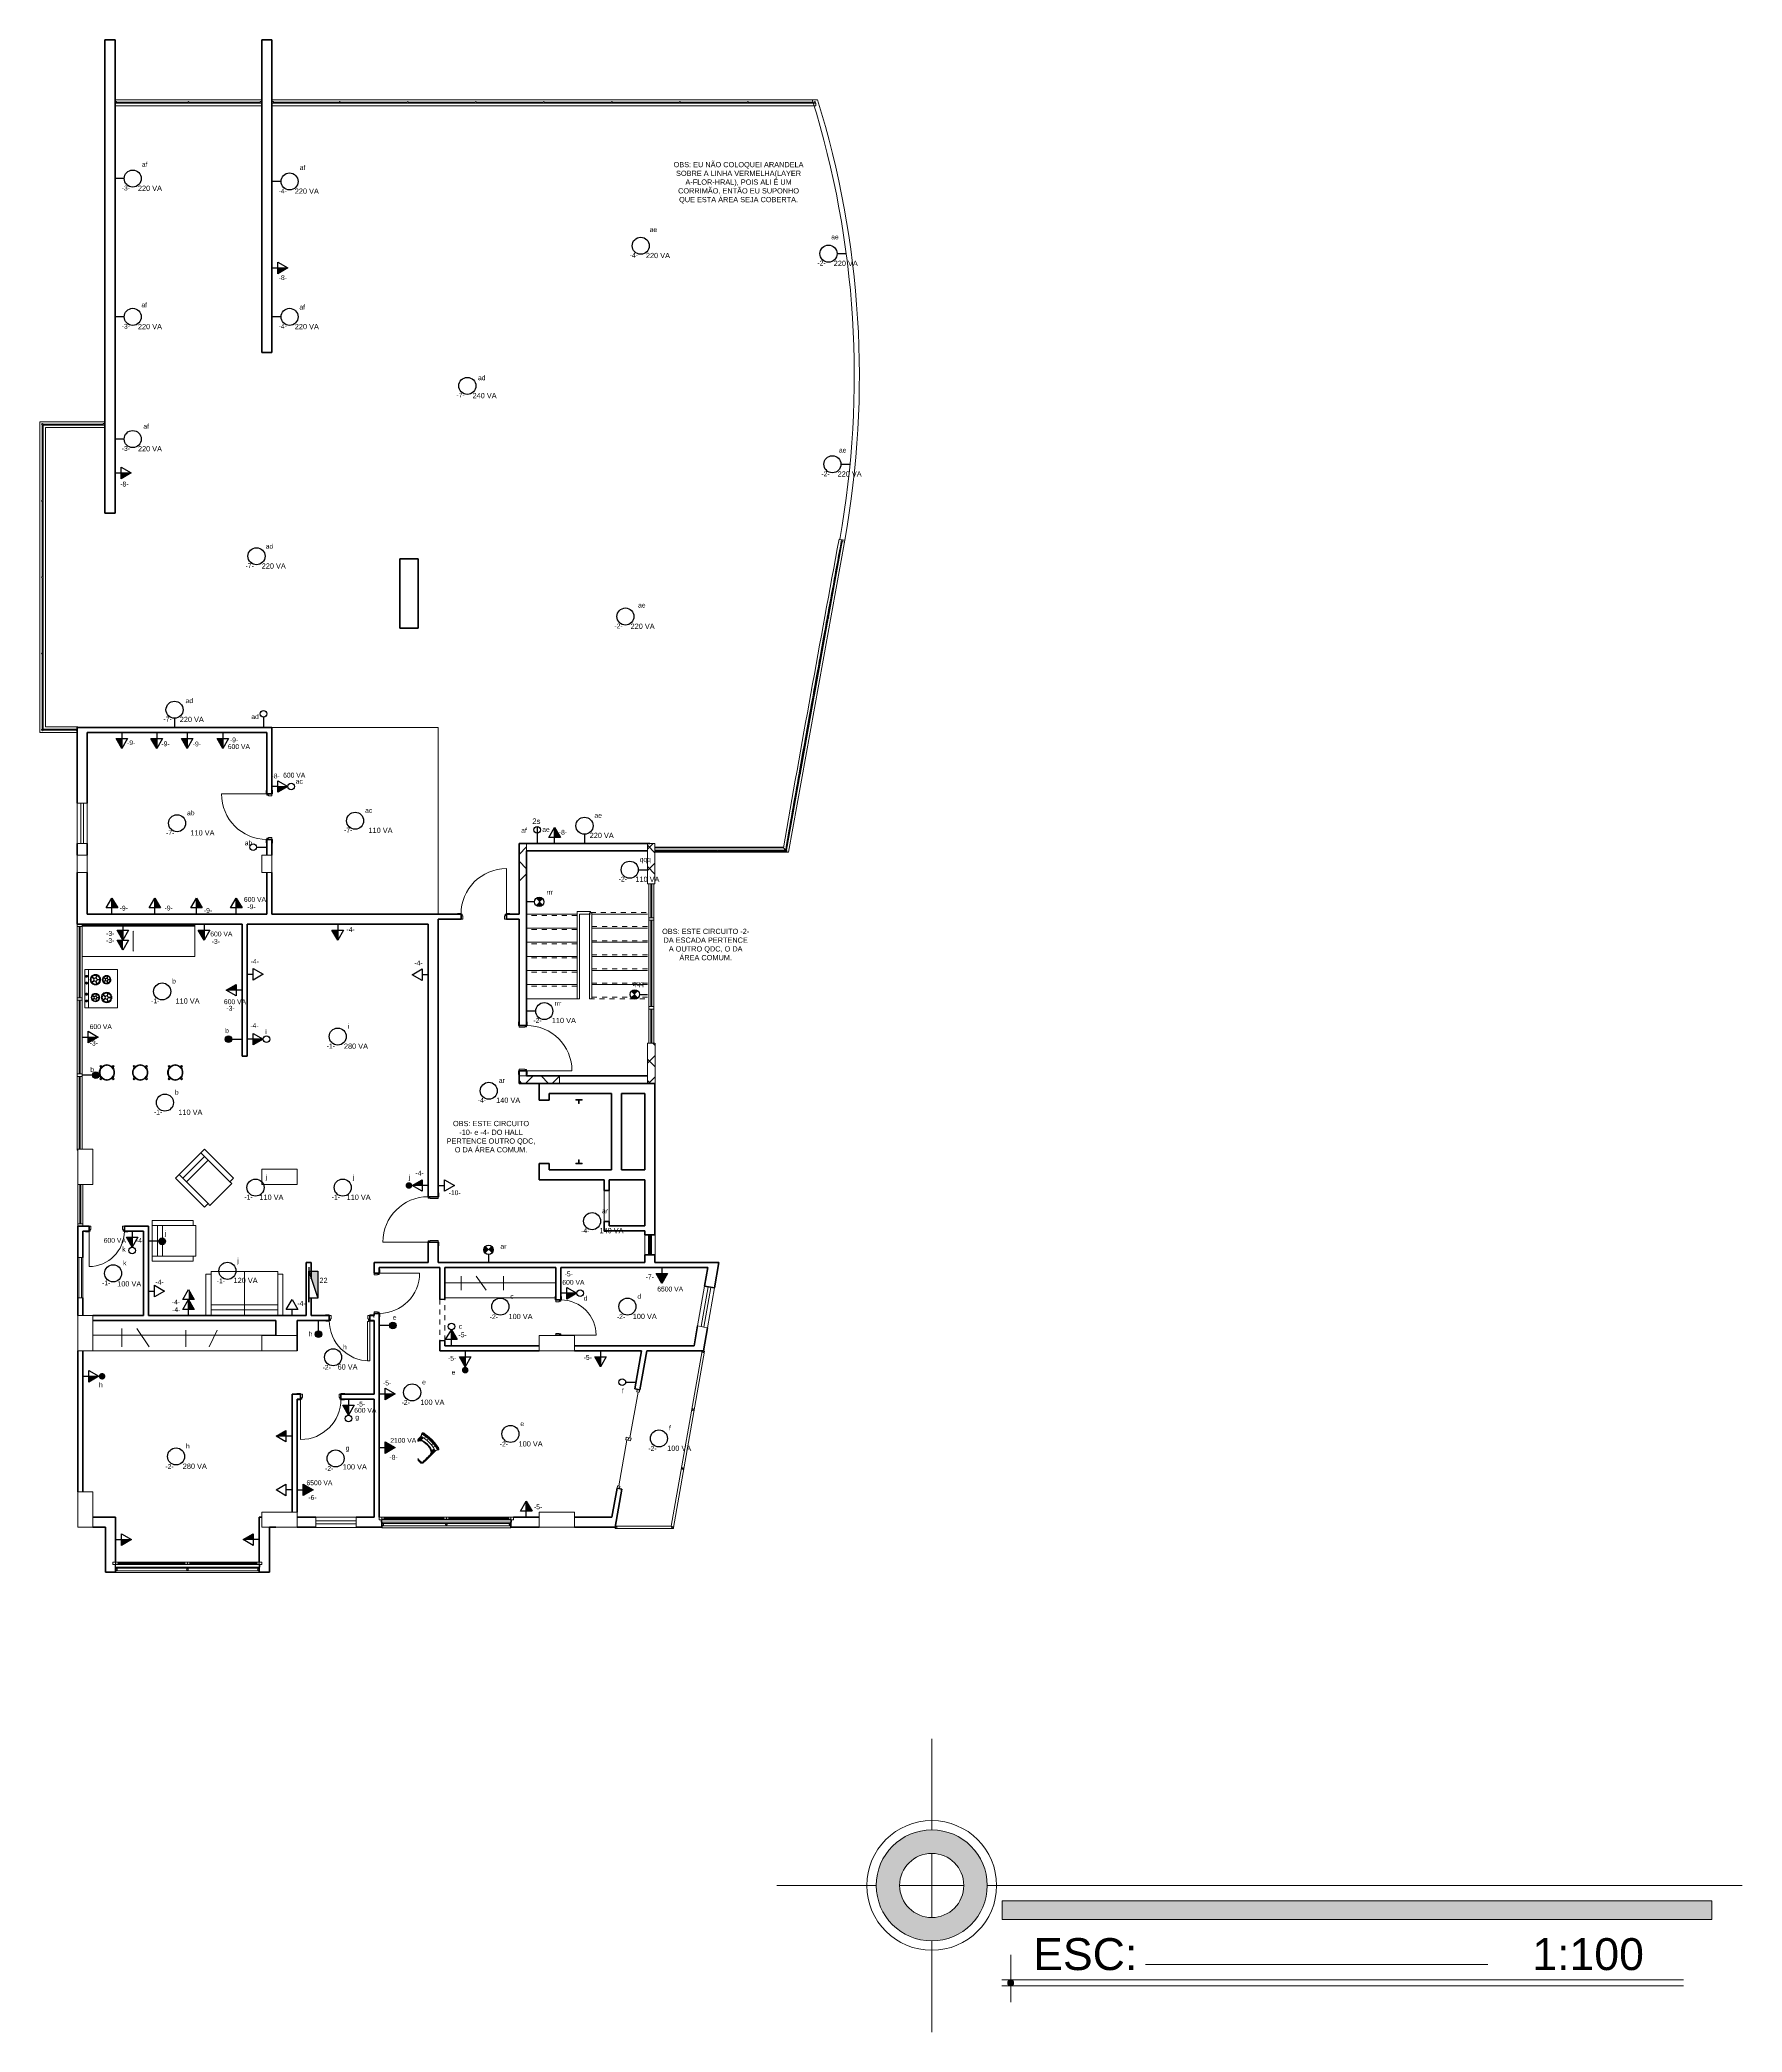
# Model space of a CAD drawing. Header units: metres. Extents: x -182 to 99, y 70 to 113.
# Drawn here: x 65.52 to 99.27, y 72.22 to 111.73 of the extents above; entities that cross this region are included whole.
import ezdxf

# ---------------------------------------------------------------- set-up
doc = ezdxf.new("R2010")
doc.units = ezdxf.units.M
doc.header["$LTSCALE"] = 0.01
doc.linetypes.add('Basculante', pattern=[0.003969, 0.002381, -0.001587])
doc.linetypes.add('Trazo pequeño', pattern=[0.003, 0.002, -0.001])
for name, color, linetype, lineweight in [('A-DETL', 5, 'Continuous', 9), ('A-DETL-GENF', 3, 'Basculante', 9), ('A-DOOR', 1, 'Continuous', 9), ('A-DOOR-FRAM', 1, 'Continuous', 13), ('A-DOOR-GLAZ', 1, 'Continuous', 13), ('A-EQPM', 6, 'Continuous', 9), ('A-FLOR-CASE', 3, 'Continuous', 9), ('A-FLOR-HRAL', 1, 'Continuous', 9), ('A-FLOR-PATT', 8, 'Continuous', 13), ('A-FLOR-STRS', 1, 'Continuous', 9), ('A-GENM', 6, 'Continuous', 9), ('A-GLAZ', 6, 'Continuous', 9), ('A-GLAZ-CWMG', 3, 'Continuous', 9), ('A-GLAZ-FRAM', 6, 'Continuous', 13), ('A-GLAZ-GLAS', 6, 'Continuous', 13), ('A-GLAZ-SILL', 1, 'Continuous', 9), ('A-WALL', 2, 'Continuous', 9), ('G-IMPT', 1, 'Continuous', 9), ('I-FURN', 6, 'Continuous', 9), ('referencia', 161, 'Continuous', 15), ('S-COLS', 6, 'Continuous', 9), ('Sillas', 7, 'Continuous', 18), ('TEXTO', 120, 'Continuous', 50)]:
    doc.layers.add(name, color=color, linetype=linetype, lineweight=lineweight)
doc.layers.add('Elétrica', color=7, linetype='Continuous')
doc.layers.add('LEGENDA', color=7, linetype='Continuous')
doc.layers.get('0').off()
doc.layers.get('A-EQPM').off()
doc.layers.get('I-FURN').off()
doc.styles.add('Arial', font='arial.ttf', dxfattribs={"height": 0.29506})

# ---------------------------------------------------------------- blocks, each defined once
blk = doc.blocks.new('Pilar rectangular hormigón - 300 x 700 mm-553680-Nivel 9')
at = {"layer": 'S-COLS'}
for p, q in [((0.15, 0.35), (-0.15, 0.35)), ((-0.15, 0.35), (-0.15, -0.35)), ((0.15, -0.35), (0.15, 0.35)), ((-0.15, -0.35), (0.15, -0.35))]:
    blk.add_line(p, q, dxfattribs=at)
blk = doc.blocks.new('Tipo de barandal superior -  63-464217-Nivel 9')
at = {"layer": 'A-FLOR-HRAL'}
for p, q in [((1.324, -3.183), (1.324, -3.208)), ((1.349, -3.183), (1.324, -3.183)), ((1.324, -3.208), (1.324, -4.914)), ((1.594, -3.183), (1.349, -3.183)), ((1.374, -3.233), (1.374, -4.914)), ((1.594, -3.233), (1.374, -3.233)), ((1.594, -3.208), (1.594, -3.183)), ((1.324, -4.914), (1.374, -4.914))]:
    blk.add_line(p, q, dxfattribs=at)
blk = doc.blocks.new('Tipo de barandal superior -  63-V1-Nivel 9')
at = {"layer": 'A-FLOR-HRAL'}
for p, q in [((1.619, -3.208), (1.569, -3.208)), ((1.569, -4.914), (1.569, -3.208)), ((1.619, -4.914), (1.619, -3.208))]:
    blk.add_line(p, q, dxfattribs=at)
blk = doc.blocks.new('M_Puerta-Hueco - 0813 x 2134mm-226122-Nivel 9')
at = {"layer": 'A-DETL-GENF'}
for p, q in [((0.398, 0.05), (-0.415, 0.05)), ((-0.415, -0.05), (0.398, -0.05))]:
    blk.add_line(p, q, dxfattribs=at)
at = {"layer": 'A-DETL-GENF', "linetype": 'Continuous', "lineweight": 25}
for p, q in [((-0.415, 0.05), (-0.415, -0.05)), ((0.398, -0.05), (0.398, 0.05))]:
    blk.add_line(p, q, dxfattribs=at)
blk = doc.blocks.new('Puerta de 1 hoja - 70 x 210 cm-216926-Nivel 9')
at = {"layer": 'A-DOOR', "lineweight": 13}
blk.add_line((0.617, 0.05), (0.617, 0.75), dxfattribs=at)
blk.add_arc((0.617, 0.05), 0.7, 90, 180, dxfattribs=at)
at = {"layer": 'A-DOOR-FRAM'}
for p, q in [((-0.083, 0.06), (-0.153, 0.06)), ((-0.153, 0.06), (-0.153, 0.05)), ((-0.083, 0.05), (-0.083, 0.06)), ((-0.058, 0.05), (-0.083, 0.05)), ((-0.058, 0.015), (-0.058, 0.05)), ((-0.048, 0.015), (-0.058, 0.015)), ((-0.048, -0.05), (-0.048, 0.015)), ((0.592, 0.015), (0.582, 0.015)), ((0.582, 0.015), (0.582, -0.05)), ((0.617, 0.05), (0.592, 0.05)), ((0.592, 0.05), (0.592, 0.015)), ((0.625, 0.06), (0.617, 0.06)), ((0.617, 0.06), (0.617, 0.05)), ((-0.158, -0.05), (-0.158, -0.06)), ((-0.158, -0.06), (-0.083, -0.06)), ((-0.083, -0.06), (-0.083, -0.05)), ((-0.083, -0.05), (-0.048, -0.05)), ((0.582, -0.05), (0.617, -0.05)), ((0.617, -0.05), (0.617, -0.06)), ((0.617, -0.06), (0.625, -0.06))]:
    blk.add_line(p, q, dxfattribs=at)
blk = doc.blocks.new('Seating25 - 12ZSTG25_dwg-262775-Nivel 9')
at = {"layer": 'G-IMPT'}
for p, q in [((-0.135, 0.078), (-0.153, 0.027)), ((-0.153, 0.027), (-0.153, -0.027)), ((-0.137, 0.024), (-0.153, 0.027)), ((-0.142, 0.124), (-0.124, 0.142)), ((-0.117, 0.099), (-0.142, 0.124)), ((-0.12, 0.07), (-0.137, 0.024)), ((-0.137, -0.024), (-0.137, 0.024)), ((-0.1, 0.119), (-0.135, 0.078)), ((-0.135, 0.078), (-0.12, 0.07)), ((-0.128, 0.086), (-0.128, 0.11)), ((-0.101, 0.119), (-0.124, 0.142)), ((-0.089, 0.107), (-0.12, 0.07)), ((-0.11, 0.128), (-0.085, 0.128)), ((-0.053, 0.146), (-0.1, 0.119)), ((-0.1, 0.119), (-0.089, 0.107)), ((-0.048, 0.131), (-0.089, 0.107)), ((-0.053, 0.146), (0, 0.156)), ((-0.053, 0.146), (-0.048, 0.131)), ((0, 0.139), (-0.048, 0.131)), ((0.053, 0.146), (0, 0.156)), ((0, 0.139), (0, 0.156)), ((0.048, 0.131), (0, 0.139)), ((0.048, 0.131), (0.053, 0.146)), ((0.089, 0.107), (0.048, 0.131)), ((0.1, 0.119), (0.053, 0.146)), ((0.085, 0.128), (0.11, 0.128)), ((0.089, 0.107), (0.1, 0.119)), ((0.12, 0.07), (0.089, 0.107)), ((0.135, 0.078), (0.1, 0.119)), ((0.101, 0.119), (0.124, 0.142)), ((0.117, 0.099), (0.142, 0.124)), ((0.135, 0.078), (0.12, 0.07)), ((0.137, 0.024), (0.12, 0.07)), ((0.124, 0.142), (0.142, 0.124)), ((0.128, 0.086), (0.128, 0.11)), ((0.135, 0.078), (0.153, 0.027)), ((0.137, 0.024), (0.153, 0.027)), ((0.137, -0.024), (0.137, 0.024)), ((0.153, -0.027), (0.153, 0.027)), ((-0.137, -0.024), (-0.153, -0.027)), ((-0.135, -0.078), (-0.153, -0.027)), ((-0.117, -0.099), (-0.142, -0.124)), ((-0.124, -0.142), (-0.142, -0.124)), ((-0.137, -0.024), (-0.12, -0.07)), ((-0.12, -0.07), (-0.135, -0.078)), ((-0.135, -0.078), (-0.1, -0.119)), ((-0.128, -0.11), (-0.128, -0.086)), ((-0.101, -0.119), (-0.124, -0.142)), ((-0.12, -0.07), (-0.089, -0.107)), ((-0.085, -0.128), (-0.11, -0.128)), ((-0.1, -0.119), (-0.089, -0.107)), ((-0.1, -0.119), (-0.053, -0.146)), ((-0.089, -0.107), (-0.048, -0.131)), ((-0.048, -0.131), (-0.053, -0.146)), ((-0.053, -0.146), (0, -0.156)), ((-0.048, -0.131), (0, -0.139)), ((0, -0.139), (0.048, -0.131)), ((0, -0.139), (0, -0.156)), ((0, -0.156), (0.053, -0.146)), ((0.048, -0.131), (0.089, -0.107)), ((0.048, -0.131), (0.053, -0.146)), ((0.1, -0.119), (0.053, -0.146)), ((0.11, -0.128), (0.085, -0.128)), ((0.089, -0.107), (0.12, -0.07)), ((0.1, -0.119), (0.089, -0.107)), ((0.1, -0.119), (0.135, -0.078)), ((0.124, -0.142), (0.101, -0.119)), ((0.142, -0.124), (0.117, -0.099)), ((0.137, -0.024), (0.12, -0.07)), ((0.135, -0.078), (0.12, -0.07)), ((0.124, -0.142), (0.142, -0.124)), ((0.128, -0.11), (0.128, -0.086)), ((0.135, -0.078), (0.153, -0.027)), ((0.153, -0.027), (0.137, -0.024))]:
    blk.add_line(p, q, dxfattribs=at)
blk = doc.blocks.new('Seating25 - Seating25-263138-Nivel 9')
blk.add_blockref('Seating25 - 12ZSTG25_dwg-262775-Nivel 9', (0, 0))
blk = doc.blocks.new('Puerta de 1 hoja - 80 x 210 cm-196792-Nivel 9')
at = {"layer": 'A-DOOR', "lineweight": 13}
blk.add_line((0.667, -0.05), (0.667, -0.85), dxfattribs=at)
blk.add_arc((0.667, -0.05), 0.8, 180, 270, dxfattribs=at)
at = {"layer": 'A-DOOR-FRAM'}
for p, q in [((-0.208, 0.06), (-0.133, 0.06)), ((-0.208, 0.05), (-0.208, 0.06)), ((-0.133, 0.06), (-0.133, 0.05)), ((-0.133, 0.05), (-0.098, 0.05)), ((-0.098, 0.05), (-0.098, -0.015)), ((0.632, -0.015), (0.632, 0.05)), ((0.632, 0.05), (0.667, 0.05)), ((0.667, 0.05), (0.667, 0.06)), ((0.667, 0.06), (0.742, 0.06)), ((0.742, 0.06), (0.742, 0.05)), ((-0.203, -0.06), (-0.203, -0.05)), ((-0.133, -0.06), (-0.203, -0.06)), ((-0.133, -0.05), (-0.133, -0.06)), ((-0.108, -0.05), (-0.133, -0.05)), ((-0.108, -0.015), (-0.108, -0.05)), ((-0.098, -0.015), (-0.108, -0.015)), ((0.642, -0.015), (0.632, -0.015)), ((0.642, -0.05), (0.642, -0.015)), ((0.667, -0.05), (0.642, -0.05)), ((0.667, -0.06), (0.667, -0.05)), ((0.737, -0.06), (0.667, -0.06)), ((0.737, -0.05), (0.737, -0.06))]:
    blk.add_line(p, q, dxfattribs=at)
blk = doc.blocks.new('Puerta de 1 hoja - 80 x 210 cm-157248-Nivel 9')
at = {"layer": 'A-DOOR', "lineweight": 13}
blk.add_line((0.667, 0.05), (0.667, 0.85), dxfattribs=at)
blk.add_arc((0.667, 0.05), 0.8, 90, 180, dxfattribs=at)
at = {"layer": 'A-DOOR-FRAM'}
for p, q in [((-0.133, 0.06), (-0.203, 0.06)), ((-0.203, 0.06), (-0.203, 0.05)), ((-0.133, 0.05), (-0.133, 0.06)), ((-0.108, 0.05), (-0.133, 0.05)), ((-0.108, 0.015), (-0.108, 0.05)), ((-0.098, 0.015), (-0.108, 0.015)), ((-0.098, -0.05), (-0.098, 0.015)), ((0.642, 0.015), (0.632, 0.015)), ((0.632, 0.015), (0.632, -0.05)), ((0.667, 0.05), (0.642, 0.05)), ((0.642, 0.05), (0.642, 0.015)), ((0.737, 0.06), (0.667, 0.06)), ((0.667, 0.06), (0.667, 0.05)), ((-0.208, -0.05), (-0.208, -0.06)), ((-0.208, -0.06), (-0.133, -0.06)), ((-0.133, -0.06), (-0.133, -0.05)), ((-0.133, -0.05), (-0.098, -0.05)), ((0.632, -0.05), (0.667, -0.05)), ((0.667, -0.05), (0.667, -0.06)), ((0.667, -0.06), (0.742, -0.06)), ((0.742, -0.06), (0.742, -0.05))]:
    blk.add_line(p, q, dxfattribs=at)
blk = doc.blocks.new('Seating28 - 12ZSTG28_dwg-156282-Nivel 9')
at = {"layer": 'G-IMPT'}
for p, q in [((-0.032, 0.335), (-0.016, 0.408)), ((-0.011, 0.407), (-0.028, 0.334)), ((-0.011, 0.407), (-0.028, 0.334)), ((-0.002, 0.403), (-0.018, 0.331)), ((-0.007, 0.418), (-0.016, 0.408)), ((-0.016, 0.408), (-0.011, 0.407)), ((-0.011, 0.407), (-0.016, 0.408)), ((-0.016, 0.408), (-0.011, 0.407)), ((-0.011, 0.407), (-0.006, 0.413)), ((-0.011, 0.407), (-0.006, 0.413)), ((-0.002, 0.403), (-0.011, 0.407)), ((-0.002, 0.403), (-0.011, 0.407)), ((-0.008, 0.329), (0.008, 0.399)), ((0.008, 0.399), (-0.008, 0.329)), ((-0.007, 0.418), (0.006, 0.418)), ((-0.007, 0.418), (-0.006, 0.413)), ((0.002, 0.413), (-0.006, 0.413)), ((-0.002, 0.403), (-0.006, 0.413)), ((0.002, 0.413), (-0.006, 0.413)), ((-0.002, 0.403), (0.002, 0.413)), ((-0.002, 0.403), (0.008, 0.407)), ((-0.002, 0.403), (0.008, 0.399)), ((0.008, 0.399), (-0.002, 0.403)), ((0.016, 0.396), (0.001, 0.327)), ((0.006, 0.418), (0.002, 0.413)), ((0.002, 0.413), (0.008, 0.407)), ((0.002, 0.413), (0.008, 0.407)), ((0.048, 0.394), (0.006, 0.418)), ((0.006, 0.418), (0.016, 0.409)), ((0.016, 0.409), (0.008, 0.407)), ((0.016, 0.409), (0.008, 0.407)), ((0.008, 0.399), (0.008, 0.407)), ((0.008, 0.399), (0.008, 0.407)), ((0.016, 0.396), (0.008, 0.399)), ((0.016, 0.396), (0.008, 0.399)), ((0.016, 0.409), (0.016, 0.396)), ((0.057, 0.385), (0.016, 0.409)), ((-0.045, 0.187), (-0.042, 0.26)), ((-0.042, 0.114), (-0.045, 0.187)), ((-0.045, 0.187), (-0.04, 0.187)), ((-0.032, 0.335), (-0.042, 0.26)), ((-0.042, 0.26), (-0.037, 0.259)), ((-0.042, 0.26), (-0.037, 0.259)), ((-0.032, 0.039), (-0.042, 0.114)), ((-0.042, 0.114), (-0.037, 0.114)), ((-0.042, 0.114), (-0.037, 0.114)), ((-0.04, 0.187), (-0.037, 0.259)), ((-0.04, 0.187), (-0.037, 0.259)), ((-0.04, 0.187), (-0.037, 0.114)), ((-0.031, 0.187), (-0.04, 0.187)), ((-0.037, 0.114), (-0.04, 0.187)), ((-0.037, 0.259), (-0.028, 0.334)), ((-0.028, 0.334), (-0.037, 0.259)), ((-0.027, 0.258), (-0.037, 0.259)), ((-0.037, 0.259), (-0.027, 0.258)), ((-0.027, 0.115), (-0.037, 0.114)), ((-0.037, 0.114), (-0.027, 0.115)), ((-0.028, 0.039), (-0.037, 0.114)), ((-0.028, 0.039), (-0.037, 0.114)), ((-0.032, 0.335), (-0.028, 0.334)), ((-0.032, 0.335), (-0.028, 0.334)), ((-0.032, 0.039), (-0.016, -0.035)), ((-0.032, 0.039), (-0.028, 0.039)), ((-0.032, 0.039), (-0.028, 0.039)), ((-0.031, 0.187), (-0.027, 0.258)), ((-0.031, 0.187), (-0.02, 0.187)), ((-0.031, 0.187), (-0.027, 0.115)), ((-0.029, 0.386), (-0.03, 0.382)), ((-0.029, 0.386), (-0.03, 0.382)), ((-0.03, 0.382), (-0.03, 0.377)), ((-0.03, 0.382), (-0.03, 0.377)), ((-0.025, 0.37), (-0.03, 0.382)), ((-0.03, 0.377), (-0.028, 0.373)), ((-0.03, 0.377), (-0.028, 0.373)), ((-0.025, 0.003), (-0.03, -0.008)), ((-0.029, 0.386), (-0.027, 0.389)), ((-0.027, 0.389), (-0.029, 0.386)), ((-0.025, 0.37), (-0.028, 0.373)), ((-0.025, 0.37), (-0.028, 0.373)), ((-0.018, 0.331), (-0.028, 0.334)), ((-0.028, 0.334), (-0.018, 0.331)), ((-0.018, 0.042), (-0.028, 0.039)), ((-0.028, 0.039), (-0.018, 0.042)), ((-0.028, 0.039), (-0.011, -0.034)), ((-0.011, -0.034), (-0.028, 0.039)), ((-0.025, 0.003), (-0.028, 0)), ((-0.025, 0.003), (-0.028, 0)), ((-0.023, 0.392), (-0.027, 0.389)), ((-0.023, 0.392), (-0.027, 0.389)), ((-0.025, 0.37), (-0.027, 0.389)), ((-0.027, 0.258), (-0.018, 0.331)), ((-0.017, 0.257), (-0.027, 0.258)), ((-0.017, 0.257), (-0.027, 0.258)), ((-0.017, 0.117), (-0.027, 0.115)), ((-0.017, 0.117), (-0.027, 0.115)), ((-0.018, 0.042), (-0.027, 0.115)), ((-0.025, 0.003), (-0.027, -0.016)), ((-0.02, 0.389), (-0.025, 0.37)), ((-0.024, 0.372), (-0.025, 0.37)), ((-0.025, 0.003), (-0.024, 0.001)), ((-0.025, 0.003), (-0.02, -0.016)), ((-0.023, 0.392), (-0.019, 0.393)), ((-0.019, 0.393), (-0.023, 0.392)), ((-0.02, 0.187), (-0.017, 0.257)), ((-0.02, 0.187), (-0.017, 0.257)), ((-0.02, 0.187), (-0.017, 0.117)), ((-0.017, 0.117), (-0.02, 0.187)), ((-0.011, 0.187), (-0.02, 0.187)), ((-0.018, 0.331), (-0.008, 0.329)), ((-0.008, 0.329), (-0.018, 0.331)), ((-0.008, 0.044), (-0.018, 0.042)), ((-0.008, 0.044), (-0.018, 0.042)), ((-0.018, 0.042), (-0.002, -0.03)), ((-0.017, 0.257), (-0.008, 0.329)), ((-0.008, 0.329), (-0.017, 0.257)), ((-0.009, 0.255), (-0.017, 0.257)), ((-0.009, 0.255), (-0.017, 0.257)), ((-0.009, 0.118), (-0.017, 0.117)), ((-0.009, 0.118), (-0.017, 0.117)), ((-0.008, 0.044), (-0.017, 0.117)), ((-0.008, 0.044), (-0.017, 0.117)), ((-0.011, 0.187), (-0.009, 0.255)), ((-0.009, 0.118), (-0.011, 0.187)), ((0.001, 0.327), (-0.009, 0.255)), ((0.034, 0.247), (-0.009, 0.255)), ((0.034, 0.126), (-0.009, 0.118)), ((0.001, 0.047), (-0.009, 0.118)), ((0.001, 0.327), (-0.008, 0.329)), ((0.001, 0.327), (-0.008, 0.329)), ((0.001, 0.047), (-0.008, 0.044)), ((0.001, 0.047), (-0.008, 0.044)), ((-0.008, 0.044), (0.008, -0.026)), ((0.008, -0.026), (-0.008, 0.044)), ((0.043, 0.31), (0.001, 0.327)), ((0.043, 0.063), (0.001, 0.047)), ((0.016, -0.023), (0.001, 0.047)), ((0.031, 0.187), (0.034, 0.247)), ((0.034, 0.126), (0.031, 0.187)), ((0.043, 0.31), (0.034, 0.247)), ((0.043, 0.063), (0.034, 0.126)), ((0.057, 0.372), (0.043, 0.31)), ((0.057, 0.002), (0.043, 0.063)), ((0.048, 0.394), (0.057, 0.385)), ((0.05, 0.343), (0.059, 0.342)), ((0.05, 0.341), (0.053, 0.341)), ((0.05, 0.341), (0.056, 0.341)), ((0.05, 0.032), (0.053, 0.032)), ((0.05, 0.032), (0.056, 0.032)), ((0.05, 0.03), (0.059, 0.031)), ((0.072, 0.39), (0.051, 0.39)), ((0.051, 0.346), (0.061, 0.345)), ((0.051, 0.027), (0.061, 0.028)), ((0.052, 0.35), (0.063, 0.349)), ((0.052, 0.023), (0.063, 0.024)), ((0.053, 0.388), (0.068, 0.388)), ((0.053, 0.354), (0.063, 0.353)), ((0.053, 0.341), (0.068, 0.34)), ((0.056, 0.341), (0.053, 0.341)), ((0.053, 0.032), (0.068, 0.033)), ((0.056, 0.032), (0.053, 0.032)), ((0.053, 0.019), (0.063, 0.02)), ((0.063, 0.357), (0.054, 0.358)), ((0.054, 0.015), (0.063, 0.016)), ((0.055, 0.365), (0.06, 0.364)), ((0.055, 0.362), (0.062, 0.361)), ((0.055, 0.011), (0.062, 0.012)), ((0.055, 0.009), (0.06, 0.009)), ((0.064, 0.386), (0.056, 0.386)), ((0.068, 0.366), (0.056, 0.366)), ((0.056, 0.341), (0.059, 0.342)), ((0.056, 0.341), (0.07, 0.34)), ((0.056, 0.032), (0.07, 0.033)), ((0.059, 0.031), (0.056, 0.032)), ((0.056, 0.007), (0.068, 0.007)), ((0.057, 0.372), (0.057, 0.385)), ((0.061, 0.377), (0.057, 0.377)), ((0.057, 0.373), (0.062, 0.373)), ((0.064, 0.369), (0.057, 0.369)), ((0.057, 0.366), (0.071, 0.365)), ((0.057, 0.366), (0.06, 0.364)), ((0.057, 0.007), (0.06, 0.009)), ((0.064, 0.004), (0.057, 0.004)), ((0.057, -0.011), (0.057, 0.002)), ((0.062, 0), (0.057, 0)), ((0.058, 0.382), (0.062, 0.382)), ((0.061, 0.345), (0.059, 0.342)), ((0.059, 0.342), (0.072, 0.341)), ((0.059, 0.031), (0.072, 0.032)), ((0.061, 0.028), (0.059, 0.031)), ((0.059, 0.007), (0.071, 0.008)), ((0.062, 0.361), (0.06, 0.364)), ((0.073, 0.363), (0.06, 0.364)), ((0.06, 0.009), (0.062, 0.012)), ((0.06, 0.009), (0.073, 0.01)), ((0.061, 0.377), (0.062, 0.382)), ((0.069, 0.377), (0.061, 0.377)), ((0.062, 0.373), (0.061, 0.377)), ((0.061, 0.345), (0.063, 0.349)), ((0.061, 0.345), (0.074, 0.344)), ((0.061, 0.028), (0.074, 0.029)), ((0.061, 0.028), (0.063, 0.024)), ((0.061, -0.004), (0.062, 0)), ((0.064, 0.386), (0.062, 0.382)), ((0.069, 0.382), (0.062, 0.382)), ((0.064, 0.369), (0.062, 0.373)), ((0.069, 0.373), (0.062, 0.373)), ((0.062, 0.361), (0.063, 0.357)), ((0.062, 0.361), (0.075, 0.36)), ((0.062, 0.012), (0.063, 0.016)), ((0.062, 0.012), (0.075, 0.013)), ((0.064, 0.004), (0.062, 0)), ((0.069, 0), (0.062, 0)), ((0.063, 0.357), (0.063, 0.353)), ((0.063, 0.357), (0.076, 0.357)), ((0.063, 0.349), (0.063, 0.353)), ((0.076, 0.352), (0.063, 0.353)), ((0.063, 0.349), (0.076, 0.348)), ((0.063, 0.024), (0.076, 0.025)), ((0.063, 0.024), (0.063, 0.02)), ((0.063, 0.02), (0.076, 0.021)), ((0.063, 0.016), (0.063, 0.02)), ((0.063, 0.016), (0.076, 0.017)), ((0.064, 0.386), (0.068, 0.388)), ((0.064, 0.386), (0.071, 0.386)), ((0.068, 0.366), (0.064, 0.369)), ((0.064, 0.369), (0.071, 0.369)), ((0.064, 0.004), (0.068, 0.007)), ((0.071, 0.004), (0.064, 0.004)), ((0.072, 0.39), (0.068, 0.388)), ((0.074, 0.388), (0.068, 0.388)), ((0.068, 0.366), (0.074, 0.366)), ((0.068, 0.366), (0.072, 0.365)), ((0.068, 0.34), (0.07, 0.34)), ((0.07, 0.34), (0.068, 0.34)), ((0.068, 0.033), (0.07, 0.033)), ((0.07, 0.033), (0.068, 0.033)), ((0.072, 0.008), (0.068, 0.007)), ((0.074, 0.007), (0.068, 0.007)), ((0.071, 0.386), (0.069, 0.382)), ((0.069, 0.382), (0.069, 0.377)), ((0.069, 0.382), (0.079, 0.382)), ((0.069, 0.373), (0.069, 0.377)), ((0.069, 0.377), (0.078, 0.377)), ((0.071, 0.369), (0.069, 0.373)), ((0.079, 0.373), (0.069, 0.373)), ((0.071, 0.004), (0.069, 0)), ((0.069, 0), (0.069, -0.004)), ((0.069, 0), (0.079, 0)), ((0.07, 0.34), (0.072, 0.341)), ((0.07, 0.34), (0.086, 0.339)), ((0.07, 0.033), (0.086, 0.034)), ((0.07, 0.033), (0.072, 0.032)), ((0.071, 0.386), (0.074, 0.388)), ((0.071, 0.386), (0.081, 0.386)), ((0.071, 0.369), (0.074, 0.366)), ((0.071, 0.369), (0.081, 0.369)), ((0.071, 0.365), (0.087, 0.364)), ((0.071, 0.365), (0.073, 0.363)), ((0.071, 0.008), (0.073, 0.01)), ((0.071, 0.008), (0.087, 0.009)), ((0.074, 0.007), (0.071, 0.004)), ((0.071, 0.004), (0.081, 0.004)), ((0.072, 0.39), (0.078, 0.39)), ((0.078, 0.365), (0.072, 0.365)), ((0.074, 0.344), (0.072, 0.341)), ((0.088, 0.341), (0.072, 0.341)), ((0.074, 0.029), (0.072, 0.032)), ((0.072, 0.032), (0.088, 0.032)), ((0.078, 0.008), (0.072, 0.008)), ((0.075, 0.36), (0.073, 0.363)), ((0.073, 0.363), (0.088, 0.363)), ((0.075, 0.013), (0.073, 0.01)), ((0.073, 0.01), (0.088, 0.01)), ((0.074, 0.388), (0.078, 0.39)), ((0.074, 0.388), (0.084, 0.388)), ((0.078, 0.365), (0.074, 0.366)), ((0.074, 0.366), (0.084, 0.366)), ((0.074, 0.344), (0.076, 0.348)), ((0.074, 0.344), (0.089, 0.344)), ((0.074, 0.029), (0.089, 0.03)), ((0.074, 0.029), (0.076, 0.025)), ((0.078, 0.008), (0.074, 0.007)), ((0.074, 0.007), (0.084, 0.007)), ((0.075, 0.36), (0.09, 0.36)), ((0.075, 0.36), (0.076, 0.357)), ((0.075, 0.013), (0.076, 0.017)), ((0.075, 0.013), (0.09, 0.013)), ((0.076, 0.352), (0.076, 0.357)), ((0.09, 0.356), (0.076, 0.357)), ((0.076, 0.352), (0.076, 0.348)), ((0.076, 0.352), (0.09, 0.352)), ((0.076, 0.348), (0.09, 0.347)), ((0.076, 0.025), (0.09, 0.026)), ((0.076, 0.021), (0.076, 0.025)), ((0.076, 0.021), (0.076, 0.017)), ((0.076, 0.021), (0.09, 0.021)), ((0.076, 0.017), (0.09, 0.017)), ((0.078, 0.39), (0.087, 0.39)), ((0.079, 0.382), (0.078, 0.377)), ((0.079, 0.373), (0.078, 0.377)), ((0.09, 0.377), (0.078, 0.377)), ((0.078, 0.365), (0.087, 0.365)), ((0.078, 0.008), (0.087, 0.008)), ((0.079, 0), (0.078, -0.004)), ((0.081, 0.386), (0.079, 0.382)), ((0.079, 0.382), (0.091, 0.382)), ((0.079, 0.373), (0.081, 0.369)), ((0.079, 0.373), (0.091, 0.373)), ((0.081, 0.209), (0.079, 0.187)), ((0.081, 0.209), (0.079, 0.187)), ((0.081, 0.164), (0.079, 0.187)), ((0.081, 0.164), (0.079, 0.187)), ((0.081, 0.187), (0.079, 0.187)), ((0.079, 0), (0.081, 0.004)), ((0.079, 0), (0.091, 0)), ((0.081, 0.386), (0.084, 0.388)), ((0.081, 0.386), (0.093, 0.386)), ((0.084, 0.366), (0.081, 0.369)), ((0.081, 0.369), (0.093, 0.369)), ((0.081, 0.209), (0.084, 0.243)), ((0.081, 0.209), (0.084, 0.243)), ((0.081, 0.209), (0.083, 0.209)), ((0.083, 0.209), (0.081, 0.187)), ((0.083, 0.164), (0.081, 0.187)), ((0.081, 0.187), (0.086, 0.187)), ((0.083, 0.142), (0.081, 0.164)), ((0.081, 0.164), (0.083, 0.142)), ((0.081, 0.164), (0.083, 0.164)), ((0.084, 0.007), (0.081, 0.004)), ((0.081, 0.004), (0.093, 0.004)), ((0.083, 0.209), (0.086, 0.242)), ((0.083, 0.209), (0.088, 0.208)), ((0.083, 0.164), (0.088, 0.165)), ((0.084, 0.142), (0.083, 0.164)), ((0.087, 0.108), (0.083, 0.142)), ((0.087, 0.108), (0.083, 0.142)), ((0.083, 0.142), (0.084, 0.142)), ((0.087, 0.39), (0.084, 0.388)), ((0.084, 0.388), (0.095, 0.388)), ((0.087, 0.365), (0.084, 0.366)), ((0.084, 0.366), (0.095, 0.366)), ((0.084, 0.243), (0.089, 0.276)), ((0.084, 0.243), (0.089, 0.276)), ((0.086, 0.242), (0.084, 0.243)), ((0.084, 0.142), (0.09, 0.143)), ((0.089, 0.109), (0.084, 0.142)), ((0.087, 0.008), (0.084, 0.007)), ((0.084, 0.007), (0.095, 0.007)), ((0.088, 0.341), (0.086, 0.339)), ((0.086, 0.339), (0.104, 0.339)), ((0.086, 0.242), (0.091, 0.275)), ((0.086, 0.242), (0.091, 0.241)), ((0.088, 0.208), (0.086, 0.187)), ((0.088, 0.208), (0.086, 0.187)), ((0.088, 0.165), (0.086, 0.187)), ((0.095, 0.187), (0.086, 0.187)), ((0.088, 0.165), (0.086, 0.187)), ((0.088, 0.032), (0.086, 0.034)), ((0.086, 0.034), (0.104, 0.034)), ((0.087, 0.39), (0.099, 0.39)), ((0.087, 0.365), (0.099, 0.365)), ((0.087, 0.364), (0.104, 0.364)), ((0.088, 0.363), (0.087, 0.364)), ((0.087, 0.108), (0.089, 0.109)), ((0.092, 0.087), (0.087, 0.108)), ((0.087, 0.108), (0.092, 0.087)), ((0.087, 0.009), (0.088, 0.01)), ((0.087, 0.009), (0.104, 0.009)), ((0.087, 0.008), (0.099, 0.008)), ((0.09, 0.36), (0.088, 0.363)), ((0.088, 0.363), (0.105, 0.362)), ((0.088, 0.341), (0.089, 0.344)), ((0.088, 0.341), (0.104, 0.34)), ((0.088, 0.208), (0.091, 0.241)), ((0.088, 0.208), (0.091, 0.241)), ((0.088, 0.208), (0.097, 0.207)), ((0.097, 0.166), (0.088, 0.165)), ((0.088, 0.165), (0.09, 0.143)), ((0.09, 0.143), (0.088, 0.165)), ((0.088, 0.032), (0.104, 0.033)), ((0.088, 0.032), (0.089, 0.03)), ((0.09, 0.013), (0.088, 0.01)), ((0.088, 0.01), (0.105, 0.011)), ((0.089, 0.344), (0.09, 0.347)), ((0.089, 0.344), (0.105, 0.343)), ((0.089, 0.276), (0.098, 0.307)), ((0.089, 0.276), (0.098, 0.307)), ((0.089, 0.276), (0.091, 0.275)), ((0.089, 0.109), (0.094, 0.111)), ((0.093, 0.088), (0.089, 0.109)), ((0.089, 0.03), (0.09, 0.026)), ((0.089, 0.03), (0.105, 0.03)), ((0.09, 0.377), (0.091, 0.382)), ((0.09, 0.377), (0.091, 0.373)), ((0.09, 0.377), (0.105, 0.377)), ((0.09, 0.36), (0.09, 0.356)), ((0.09, 0.36), (0.105, 0.359)), ((0.09, 0.356), (0.09, 0.352)), ((0.09, 0.356), (0.105, 0.356)), ((0.09, 0.347), (0.09, 0.352)), ((0.106, 0.351), (0.09, 0.352)), ((0.09, 0.347), (0.105, 0.347)), ((0.098, 0.146), (0.09, 0.143)), ((0.09, 0.143), (0.094, 0.111)), ((0.09, 0.143), (0.094, 0.111)), ((0.09, 0.021), (0.09, 0.026)), ((0.09, 0.026), (0.105, 0.026)), ((0.09, 0.021), (0.106, 0.022)), ((0.09, 0.021), (0.09, 0.017)), ((0.09, 0.013), (0.09, 0.017)), ((0.09, 0.017), (0.105, 0.017)), ((0.09, 0.013), (0.105, 0.014)), ((0.091, 0), (0.09, -0.004)), ((0.093, 0.386), (0.091, 0.382)), ((0.091, 0.382), (0.105, 0.382)), ((0.093, 0.369), (0.091, 0.373)), ((0.091, 0.373), (0.105, 0.373)), ((0.1, 0.306), (0.091, 0.275)), ((0.091, 0.275), (0.096, 0.272)), ((0.091, 0.241), (0.096, 0.272)), ((0.091, 0.241), (0.096, 0.272)), ((0.1, 0.238), (0.091, 0.241)), ((0.091, 0), (0.093, 0.004)), ((0.105, 0), (0.091, 0)), ((0.093, 0.088), (0.092, 0.087)), ((0.092, 0.087), (0.102, 0.056)), ((0.092, 0.087), (0.102, 0.056)), ((0.093, 0.386), (0.095, 0.388)), ((0.093, 0.386), (0.107, 0.386)), ((0.095, 0.366), (0.093, 0.369)), ((0.093, 0.369), (0.107, 0.369)), ((0.093, 0.088), (0.098, 0.091)), ((0.093, 0.088), (0.104, 0.057)), ((0.095, 0.007), (0.093, 0.004)), ((0.107, 0.004), (0.093, 0.004)), ((0.102, 0.115), (0.094, 0.111)), ((0.098, 0.091), (0.094, 0.111)), ((0.098, 0.091), (0.094, 0.111)), ((0.095, 0.388), (0.099, 0.39)), ((0.095, 0.388), (0.109, 0.388)), ((0.095, 0.366), (0.099, 0.365)), ((0.095, 0.366), (0.109, 0.366)), ((0.097, 0.207), (0.095, 0.187)), ((0.095, 0.187), (0.097, 0.166)), ((0.099, 0.008), (0.095, 0.007)), ((0.109, 0.007), (0.095, 0.007)), ((0.096, 0.272), (0.104, 0.303)), ((0.096, 0.272), (0.104, 0.303)), ((0.104, 0.268), (0.096, 0.272)), ((0.097, 0.207), (0.1, 0.238)), ((0.097, 0.166), (0.098, 0.146)), ((0.098, 0.307), (0.105, 0.325)), ((0.098, 0.307), (0.105, 0.325)), ((0.1, 0.306), (0.098, 0.307)), ((0.098, 0.146), (0.102, 0.115)), ((0.098, 0.091), (0.107, 0.096)), ((0.098, 0.091), (0.108, 0.061)), ((0.108, 0.061), (0.098, 0.091)), ((0.099, 0.39), (0.112, 0.39)), ((0.099, 0.365), (0.112, 0.365)), ((0.099, 0.008), (0.111, 0.008)), ((0.1, 0.306), (0.107, 0.323)), ((0.1, 0.306), (0.104, 0.303)), ((0.1, 0.238), (0.104, 0.268)), ((0.107, 0.096), (0.102, 0.115)), ((0.104, 0.057), (0.102, 0.056)), ((0.112, 0.035), (0.102, 0.056)), ((0.112, 0.035), (0.102, 0.056)), ((0.104, 0.364), (0.121, 0.364)), ((0.104, 0.364), (0.105, 0.362)), ((0.104, 0.34), (0.105, 0.343)), ((0.104, 0.34), (0.114, 0.34)), ((0.104, 0.34), (0.104, 0.339)), ((0.104, 0.339), (0.113, 0.339)), ((0.104, 0.303), (0.111, 0.319)), ((0.104, 0.303), (0.111, 0.319)), ((0.112, 0.296), (0.104, 0.303)), ((0.112, 0.296), (0.104, 0.268)), ((0.108, 0.061), (0.104, 0.057)), ((0.114, 0.036), (0.104, 0.057)), ((0.104, 0.034), (0.113, 0.034)), ((0.104, 0.033), (0.104, 0.034)), ((0.105, 0.03), (0.104, 0.033)), ((0.104, 0.033), (0.114, 0.033)), ((0.104, 0.009), (0.105, 0.011)), ((0.104, 0.009), (0.121, 0.009)), ((0.107, 0.386), (0.105, 0.382)), ((0.105, 0.382), (0.121, 0.382)), ((0.105, 0.382), (0.105, 0.377)), ((0.105, 0.373), (0.105, 0.377)), ((0.105, 0.377), (0.121, 0.377)), ((0.107, 0.369), (0.105, 0.373)), ((0.105, 0.373), (0.121, 0.373)), ((0.105, 0.362), (0.105, 0.359)), ((0.105, 0.362), (0.121, 0.362)), ((0.105, 0.359), (0.121, 0.359)), ((0.105, 0.359), (0.105, 0.356)), ((0.106, 0.351), (0.105, 0.356)), ((0.121, 0.356), (0.105, 0.356)), ((0.106, 0.351), (0.105, 0.347)), ((0.119, 0.348), (0.105, 0.325)), ((0.119, 0.348), (0.105, 0.325)), ((0.105, 0.343), (0.105, 0.347)), ((0.105, 0.347), (0.118, 0.347)), ((0.105, 0.343), (0.116, 0.343)), ((0.107, 0.323), (0.105, 0.325)), ((0.105, 0.03), (0.105, 0.026)), ((0.105, 0.03), (0.116, 0.03)), ((0.106, 0.022), (0.105, 0.026)), ((0.105, 0.026), (0.119, 0.026)), ((0.106, 0.022), (0.105, 0.017)), ((0.105, 0.017), (0.121, 0.018)), ((0.105, 0.014), (0.105, 0.017)), ((0.105, 0.014), (0.121, 0.014)), ((0.105, 0.014), (0.105, 0.011)), ((0.105, 0.011), (0.121, 0.011)), ((0.105, 0), (0.107, 0.004)), ((0.105, 0), (0.105, -0.004)), ((0.105, 0), (0.121, 0)), ((0.106, 0.351), (0.121, 0.351)), ((0.106, 0.022), (0.121, 0.022)), ((0.107, 0.386), (0.109, 0.388)), ((0.107, 0.386), (0.123, 0.386)), ((0.109, 0.366), (0.107, 0.369)), ((0.107, 0.369), (0.123, 0.369)), ((0.12, 0.346), (0.107, 0.323)), ((0.111, 0.319), (0.107, 0.323)), ((0.116, 0.067), (0.107, 0.096)), ((0.109, 0.007), (0.107, 0.004)), ((0.107, 0.004), (0.123, 0.004)), ((0.108, 0.061), (0.116, 0.067)), ((0.108, 0.061), (0.118, 0.041)), ((0.108, 0.061), (0.118, 0.041)), ((0.112, 0.39), (0.109, 0.388)), ((0.125, 0.388), (0.109, 0.388)), ((0.112, 0.365), (0.109, 0.366)), ((0.109, 0.366), (0.125, 0.366)), ((0.112, 0.008), (0.109, 0.007)), ((0.109, 0.007), (0.125, 0.007)), ((0.111, 0.319), (0.124, 0.341)), ((0.111, 0.319), (0.124, 0.341)), ((0.119, 0.312), (0.111, 0.319)), ((0.112, 0.39), (0.127, 0.39)), ((0.112, 0.365), (0.127, 0.365)), ((0.119, 0.312), (0.112, 0.296)), ((0.114, 0.036), (0.112, 0.035)), ((0.126, 0.016), (0.112, 0.035)), ((0.126, 0.016), (0.112, 0.035)), ((0.112, 0.008), (0.127, 0.008)), ((0.114, 0.036), (0.118, 0.041)), ((0.127, 0.018), (0.114, 0.036)), ((0.126, 0.048), (0.116, 0.067)), ((0.126, 0.048), (0.118, 0.041)), ((0.131, 0.023), (0.118, 0.041)), ((0.131, 0.023), (0.118, 0.041)), ((0.131, 0.361), (0.119, 0.348)), ((0.119, 0.348), (0.131, 0.361)), ((0.119, 0.348), (0.12, 0.346)), ((0.131, 0.333), (0.119, 0.312)), ((0.132, 0.36), (0.12, 0.346)), ((0.12, 0.346), (0.124, 0.341)), ((0.121, 0.382), (0.123, 0.386)), ((0.121, 0.382), (0.121, 0.377)), ((0.121, 0.382), (0.139, 0.382)), ((0.121, 0.373), (0.121, 0.377)), ((0.121, 0.377), (0.139, 0.377)), ((0.123, 0.369), (0.121, 0.373)), ((0.121, 0.373), (0.139, 0.373)), ((0.133, 0.364), (0.121, 0.364)), ((0.121, 0.364), (0.121, 0.362)), ((0.121, 0.359), (0.121, 0.362)), ((0.121, 0.362), (0.131, 0.362)), ((0.128, 0.359), (0.121, 0.359)), ((0.121, 0.359), (0.121, 0.356)), ((0.121, 0.356), (0.121, 0.351)), ((0.121, 0.356), (0.125, 0.356)), ((0.121, 0.022), (0.121, 0.018)), ((0.121, 0.014), (0.121, 0.018)), ((0.125, 0.018), (0.121, 0.018)), ((0.129, 0.014), (0.121, 0.014)), ((0.121, 0.014), (0.121, 0.011)), ((0.121, 0.009), (0.121, 0.011)), ((0.121, 0.011), (0.132, 0.011)), ((0.134, 0.009), (0.121, 0.009)), ((0.123, 0.004), (0.121, 0)), ((0.139, 0), (0.121, 0)), ((0.121, 0), (0.121, -0.004)), ((0.125, 0.388), (0.123, 0.386)), ((0.123, 0.386), (0.14, 0.386)), ((0.123, 0.369), (0.125, 0.366)), ((0.123, 0.369), (0.14, 0.369)), ((0.125, 0.007), (0.123, 0.004)), ((0.14, 0.004), (0.123, 0.004)), ((0.136, 0.354), (0.124, 0.341)), ((0.136, 0.354), (0.124, 0.341)), ((0.131, 0.333), (0.124, 0.341)), ((0.125, 0.388), (0.127, 0.39)), ((0.125, 0.388), (0.142, 0.388)), ((0.127, 0.365), (0.125, 0.366)), ((0.125, 0.366), (0.137, 0.366)), ((0.127, 0.008), (0.125, 0.007)), ((0.137, 0.007), (0.125, 0.007)), ((0.138, 0.032), (0.126, 0.048)), ((0.126, 0.016), (0.127, 0.018)), ((0.143, 0.002), (0.126, 0.016)), ((0.126, 0.016), (0.143, 0.002)), ((0.127, 0.39), (0.144, 0.39)), ((0.127, 0.365), (0.135, 0.365)), ((0.127, 0.018), (0.131, 0.023)), ((0.144, 0.004), (0.127, 0.018)), ((0.127, 0.008), (0.135, 0.008)), ((0.131, 0.361), (0.145, 0.373)), ((0.131, 0.361), (0.145, 0.373)), ((0.132, 0.36), (0.131, 0.361)), ((0.132, 0.36), (0.131, 0.361)), ((0.142, 0.346), (0.131, 0.333)), ((0.131, 0.023), (0.138, 0.032)), ((0.131, 0.023), (0.147, 0.009)), ((0.147, 0.009), (0.131, 0.023)), ((0.132, 0.36), (0.146, 0.371)), ((0.132, 0.36), (0.136, 0.354)), ((0.132, 0.36), (0.136, 0.354)), ((0.136, 0.354), (0.15, 0.366)), ((0.15, 0.366), (0.136, 0.354)), ((0.136, 0.354), (0.142, 0.346)), ((0.153, 0.019), (0.138, 0.032)), ((0.14, 0.386), (0.139, 0.382)), ((0.139, 0.377), (0.139, 0.382)), ((0.139, 0.382), (0.158, 0.382)), ((0.139, 0.373), (0.139, 0.377)), ((0.139, 0.377), (0.155, 0.377)), ((0.139, 0.373), (0.14, 0.369)), ((0.139, 0.373), (0.146, 0.373)), ((0.14, 0.004), (0.139, 0)), ((0.139, 0), (0.146, 0)), ((0.139, 0), (0.139, -0.004)), ((0.142, 0.388), (0.14, 0.386)), ((0.14, 0.386), (0.159, 0.386)), ((0.142, 0.388), (0.144, 0.39)), ((0.142, 0.388), (0.16, 0.388)), ((0.142, 0.346), (0.155, 0.356)), ((0.143, 0.002), (0.144, 0.004)), ((0.144, 0.004), (0.143, 0.002)), ((0.143, 0.002), (0.159, -0.007)), ((0.159, -0.007), (0.143, 0.002)), ((0.144, 0.39), (0.162, 0.39)), ((0.144, 0.004), (0.147, 0.009)), ((0.147, 0.009), (0.144, 0.004)), ((0.16, -0.005), (0.144, 0.004)), ((0.145, 0.373), (0.163, 0.381)), ((0.145, 0.373), (0.163, 0.381)), ((0.146, 0.371), (0.145, 0.373)), ((0.146, 0.371), (0.164, 0.379)), ((0.15, 0.366), (0.146, 0.371)), ((0.147, 0.009), (0.153, 0.019)), ((0.147, 0.009), (0.163, 0.001)), ((0.147, 0.009), (0.163, 0.001)), ((0.15, 0.366), (0.167, 0.374)), ((0.15, 0.366), (0.167, 0.374)), ((0.155, 0.356), (0.15, 0.366)), ((0.153, 0.019), (0.168, 0.01)), ((0.155, 0.356), (0.171, 0.364)), ((0.159, 0.386), (0.158, 0.382)), ((0.158, 0.379), (0.158, 0.382)), ((0.158, 0.382), (0.165, 0.382)), ((0.16, 0.388), (0.159, 0.386)), ((0.159, 0.386), (0.179, 0.386)), ((0.16, 0.388), (0.162, 0.39)), ((0.16, 0.388), (0.18, 0.388)), ((0.16, -0.005), (0.163, 0.001)), ((0.162, 0.39), (0.181, 0.39)), ((0.163, 0.381), (0.187, 0.387)), ((0.187, 0.387), (0.163, 0.381)), ((0.164, 0.379), (0.163, 0.381)), ((0.168, 0.01), (0.163, 0.001)), ((0.169, -0.001), (0.163, 0.001)), ((0.169, -0.001), (0.163, 0.001)), ((0.187, 0.385), (0.164, 0.379)), ((0.164, 0.379), (0.167, 0.374)), ((0.167, 0.374), (0.19, 0.379)), ((0.19, 0.379), (0.167, 0.374)), ((0.167, 0.374), (0.171, 0.364)), ((0.168, 0.01), (0.178, 0.008)), ((0.171, 0.364), (0.193, 0.369)), ((0.18, 0.388), (0.179, 0.386)), ((0.179, 0.386), (0.181, 0.386)), ((0.18, 0.388), (0.181, 0.39)), ((0.18, 0.388), (0.2, 0.388)), ((0.181, 0.39), (0.2, 0.39)), ((0.21, 0.389), (0.187, 0.387)), ((0.21, 0.389), (0.187, 0.387)), ((0.21, 0.387), (0.187, 0.385)), ((0.187, 0.385), (0.187, 0.387)), ((0.19, 0.379), (0.187, 0.385)), ((0.212, 0.38), (0.19, 0.379)), ((0.212, 0.38), (0.19, 0.379)), ((0.193, 0.369), (0.19, 0.379)), ((0.214, 0.37), (0.193, 0.369)), ((0.2, 0.39), (0.22, 0.39)), ((0.2, 0.388), (0.2, 0.39)), ((0.2, 0.388), (0.21, 0.388)), ((0.21, 0.389), (0.234, 0.389)), ((0.234, 0.389), (0.21, 0.389)), ((0.21, 0.387), (0.21, 0.389)), ((0.234, 0.387), (0.21, 0.387)), ((0.212, 0.38), (0.21, 0.387)), ((0.235, 0.38), (0.212, 0.38)), ((0.214, 0.37), (0.212, 0.38)), ((0.212, 0.38), (0.235, 0.38)), ((0.236, 0.37), (0.214, 0.37)), ((0.22, 0.39), (0.374, 0.39)), ((0.22, 0.388), (0.22, 0.39)), ((0.283, 0.389), (0.234, 0.389)), ((0.283, 0.389), (0.234, 0.389)), ((0.234, 0.387), (0.234, 0.389)), ((0.283, 0.387), (0.234, 0.387)), ((0.234, 0.387), (0.235, 0.38)), ((0.282, 0.381), (0.235, 0.38)), ((0.282, 0.381), (0.235, 0.38)), ((0.236, 0.37), (0.235, 0.38)), ((0.281, 0.37), (0.236, 0.37)), ((0.282, 0.381), (0.281, 0.37)), ((0.281, 0.37), (0.325, 0.37)), ((0.283, 0.387), (0.282, 0.381)), ((0.282, 0.381), (0.329, 0.38)), ((0.329, 0.38), (0.282, 0.381)), ((0.283, 0.389), (0.332, 0.389)), ((0.283, 0.389), (0.332, 0.389)), ((0.283, 0.387), (0.283, 0.389)), ((0.283, 0.387), (0.331, 0.387)), ((0.325, 0.37), (0.329, 0.38)), ((0.325, 0.37), (0.373, 0.37)), ((0.329, 0.38), (0.331, 0.387)), ((0.329, 0.38), (0.379, 0.381)), ((0.329, 0.38), (0.379, 0.381)), ((0.331, 0.387), (0.332, 0.389)), ((0.331, 0.387), (0.383, 0.387)), ((0.332, 0.389), (0.384, 0.389)), ((0.332, 0.389), (0.384, 0.389)), ((0.373, 0.37), (0.379, 0.381)), ((0.387, 0.37), (0.373, 0.37)), ((0.385, 0.389), (0.374, 0.39)), ((0.374, 0.388), (0.374, 0.39)), ((0.379, 0.381), (0.383, 0.387)), ((0.379, 0.381), (0.394, 0.38)), ((0.379, 0.381), (0.394, 0.38)), ((0.383, 0.387), (0.384, 0.389)), ((0.383, 0.387), (0.399, 0.386)), ((0.384, 0.389), (0.4, 0.388)), ((0.384, 0.389), (0.4, 0.388)), ((0.387, 0.37), (0.394, 0.38)), ((0.397, 0.368), (0.387, 0.37)), ((0.394, 0.38), (0.399, 0.386)), ((0.405, 0.378), (0.394, 0.38)), ((0.405, 0.378), (0.394, 0.38)), ((0.397, 0.368), (0.405, 0.378)), ((0.404, 0.364), (0.397, 0.368)), ((0.399, 0.386), (0.4, 0.388)), ((0.41, 0.384), (0.399, 0.386)), ((0.4, 0.388), (0.411, 0.386)), ((0.4, 0.388), (0.411, 0.386)), ((0.404, 0.364), (0.412, 0.374)), ((0.411, 0.358), (0.404, 0.364)), ((0.41, 0.384), (0.405, 0.378)), ((0.405, 0.378), (0.412, 0.374)), ((0.412, 0.374), (0.405, 0.378)), ((0.41, 0.384), (0.411, 0.386)), ((0.41, 0.384), (0.417, 0.38)), ((0.419, 0.382), (0.411, 0.386)), ((0.411, 0.386), (0.419, 0.382)), ((0.42, 0.368), (0.411, 0.358)), ((0.416, 0.351), (0.411, 0.358)), ((0.412, 0.374), (0.417, 0.38)), ((0.42, 0.368), (0.412, 0.374)), ((0.412, 0.374), (0.42, 0.368)), ((0.425, 0.36), (0.416, 0.351)), ((0.416, 0.351), (0.419, 0.343)), ((0.417, 0.38), (0.419, 0.382)), ((0.417, 0.38), (0.425, 0.373)), ((0.419, 0.382), (0.427, 0.375)), ((0.419, 0.382), (0.427, 0.375)), ((0.428, 0.352), (0.419, 0.343)), ((0.42, 0.331), (0.419, 0.343)), ((0.42, 0.368), (0.425, 0.373)), ((0.425, 0.373), (0.42, 0.368)), ((0.425, 0.36), (0.42, 0.368)), ((0.425, 0.36), (0.42, 0.368)), ((0.42, 0.331), (0.429, 0.339)), ((0.42, 0.301), (0.42, 0.331)), ((0.42, 0.301), (0.429, 0.308)), ((0.42, 0.301), (0.42, 0.27)), ((0.42, 0.27), (0.429, 0.274)), ((0.42, 0.251), (0.42, 0.27)), ((0.425, 0.373), (0.427, 0.375)), ((0.425, 0.373), (0.427, 0.375)), ((0.43, 0.366), (0.425, 0.373)), ((0.425, 0.36), (0.43, 0.366)), ((0.428, 0.352), (0.425, 0.36)), ((0.425, 0.36), (0.428, 0.352)), ((0.432, 0.367), (0.427, 0.375)), ((0.432, 0.367), (0.427, 0.375)), ((0.433, 0.357), (0.428, 0.352)), ((0.428, 0.352), (0.429, 0.339)), ((0.428, 0.352), (0.429, 0.339)), ((0.435, 0.344), (0.429, 0.339)), ((0.429, 0.308), (0.429, 0.339)), ((0.429, 0.308), (0.429, 0.339)), ((0.429, 0.308), (0.434, 0.311)), ((0.429, 0.274), (0.429, 0.308)), ((0.429, 0.308), (0.429, 0.274)), ((0.435, 0.277), (0.429, 0.274)), ((0.429, 0.26), (0.429, 0.274)), ((0.429, 0.26), (0.429, 0.274)), ((0.43, 0.366), (0.432, 0.367)), ((0.433, 0.357), (0.43, 0.366)), ((0.432, 0.367), (0.435, 0.358)), ((0.435, 0.358), (0.432, 0.367)), ((0.433, 0.357), (0.435, 0.358)), ((0.433, 0.357), (0.435, 0.344)), ((0.435, 0.359), (0.434, 0.36)), ((0.434, 0.311), (0.435, 0.344)), ((0.434, 0.311), (0.436, 0.313)), ((0.435, 0.277), (0.434, 0.311)), ((0.435, 0.359), (0.437, 0.356)), ((0.435, 0.358), (0.436, 0.345)), ((0.435, 0.358), (0.436, 0.345)), ((0.437, 0.356), (0.435, 0.356)), ((0.436, 0.351), (0.435, 0.356)), ((0.435, 0.344), (0.436, 0.345)), ((0.435, 0.277), (0.436, 0.278)), ((0.435, 0.265), (0.435, 0.277)), ((0.436, 0.351), (0.438, 0.351)), ((0.436, 0.345), (0.437, 0.347)), ((0.436, 0.345), (0.437, 0.347)), ((0.436, 0.313), (0.436, 0.345)), ((0.436, 0.313), (0.436, 0.345)), ((0.438, 0.327), (0.436, 0.337)), ((0.438, 0.327), (0.436, 0.327)), ((0.436, 0.313), (0.436, 0.278)), ((0.436, 0.278), (0.436, 0.313)), ((0.436, 0.267), (0.436, 0.278)), ((0.436, 0.267), (0.436, 0.278)), ((0.437, 0.356), (0.438, 0.351)), ((0.438, 0.351), (0.437, 0.347)), ((0.438, 0.327), (0.438, 0.268)), ((-0.028, 0), (-0.03, -0.004)), ((-0.028, 0), (-0.03, -0.004)), ((-0.03, -0.008), (-0.03, -0.004)), ((-0.03, -0.008), (-0.03, -0.004)), ((-0.029, -0.013), (-0.03, -0.008)), ((-0.029, -0.013), (-0.03, -0.008)), ((-0.027, -0.016), (-0.029, -0.013)), ((-0.027, -0.016), (-0.029, -0.013)), ((-0.023, -0.019), (-0.027, -0.016)), ((-0.023, -0.019), (-0.027, -0.016)), ((-0.019, -0.02), (-0.023, -0.019)), ((-0.019, -0.02), (-0.023, -0.019)), ((-0.011, -0.034), (-0.016, -0.035)), ((-0.016, -0.035), (-0.011, -0.034)), ((-0.007, -0.044), (-0.016, -0.035)), ((-0.002, -0.03), (-0.011, -0.034)), ((-0.011, -0.034), (-0.002, -0.03)), ((-0.011, -0.034), (-0.006, -0.039)), ((-0.006, -0.039), (-0.011, -0.034)), ((-0.007, -0.044), (-0.006, -0.039)), ((0.006, -0.045), (-0.007, -0.044)), ((-0.002, -0.03), (-0.006, -0.039)), ((0.002, -0.04), (-0.006, -0.039)), ((0.002, -0.04), (-0.006, -0.039)), ((0.008, -0.026), (-0.002, -0.03)), ((0.008, -0.026), (-0.002, -0.03)), ((-0.002, -0.03), (0.002, -0.04)), ((-0.002, -0.03), (0.008, -0.034)), ((0.002, -0.04), (0.008, -0.034)), ((0.002, -0.04), (0.008, -0.034)), ((0.006, -0.045), (0.002, -0.04)), ((0.048, -0.02), (0.006, -0.045)), ((0.006, -0.045), (0.016, -0.036)), ((0.016, -0.023), (0.008, -0.026)), ((0.016, -0.023), (0.008, -0.026)), ((0.008, -0.026), (0.008, -0.034)), ((0.008, -0.026), (0.008, -0.034)), ((0.016, -0.036), (0.008, -0.034)), ((0.016, -0.036), (0.008, -0.034)), ((0.057, -0.011), (0.016, -0.036)), ((0.016, -0.036), (0.016, -0.023)), ((0.048, -0.02), (0.057, -0.011)), ((0.072, -0.017), (0.051, -0.017)), ((0.053, -0.015), (0.068, -0.015)), ((0.064, -0.013), (0.056, -0.013)), ((0.061, -0.004), (0.057, -0.004)), ((0.062, -0.009), (0.057, -0.009)), ((0.062, -0.009), (0.061, -0.004)), ((0.061, -0.004), (0.069, -0.004)), ((0.064, -0.013), (0.062, -0.009)), ((0.062, -0.009), (0.069, -0.009)), ((0.064, -0.013), (0.071, -0.013)), ((0.064, -0.013), (0.068, -0.015)), ((0.074, -0.015), (0.068, -0.015)), ((0.072, -0.017), (0.068, -0.015)), ((0.069, -0.009), (0.069, -0.004)), ((0.069, -0.004), (0.078, -0.004)), ((0.071, -0.013), (0.069, -0.009)), ((0.069, -0.009), (0.079, -0.009)), ((0.071, -0.013), (0.074, -0.015)), ((0.071, -0.013), (0.081, -0.013)), ((0.072, -0.017), (0.078, -0.017)), ((0.074, -0.015), (0.078, -0.017)), ((0.074, -0.015), (0.084, -0.015)), ((0.078, -0.004), (0.079, -0.009)), ((0.078, -0.004), (0.09, -0.004)), ((0.078, -0.017), (0.087, -0.017)), ((0.081, -0.013), (0.079, -0.009)), ((0.079, -0.009), (0.091, -0.009)), ((0.081, -0.013), (0.093, -0.013)), ((0.081, -0.013), (0.084, -0.015)), ((0.087, -0.017), (0.084, -0.015)), ((0.084, -0.015), (0.095, -0.015)), ((0.087, -0.017), (0.099, -0.017)), ((0.091, -0.009), (0.09, -0.004)), ((0.09, -0.004), (0.105, -0.004)), ((0.093, -0.013), (0.091, -0.009)), ((0.091, -0.009), (0.105, -0.009)), ((0.093, -0.013), (0.095, -0.015)), ((0.093, -0.013), (0.107, -0.013)), ((0.095, -0.015), (0.109, -0.015)), ((0.095, -0.015), (0.099, -0.017)), ((0.099, -0.017), (0.112, -0.017)), ((0.105, -0.009), (0.105, -0.004)), ((0.105, -0.004), (0.121, -0.004)), ((0.121, -0.009), (0.105, -0.009)), ((0.107, -0.013), (0.105, -0.009)), ((0.109, -0.015), (0.107, -0.013)), ((0.123, -0.013), (0.107, -0.013)), ((0.109, -0.015), (0.125, -0.015)), ((0.109, -0.015), (0.112, -0.017)), ((0.112, -0.017), (0.127, -0.017)), ((0.121, -0.009), (0.121, -0.004)), ((0.121, -0.004), (0.139, -0.004)), ((0.123, -0.013), (0.121, -0.009)), ((0.121, -0.009), (0.139, -0.009)), ((0.123, -0.013), (0.125, -0.015)), ((0.123, -0.013), (0.14, -0.013)), ((0.125, -0.015), (0.127, -0.017)), ((0.125, -0.015), (0.142, -0.015)), ((0.127, -0.017), (0.144, -0.017)), ((0.139, -0.009), (0.139, -0.004)), ((0.139, -0.004), (0.154, -0.004)), ((0.139, -0.009), (0.14, -0.013)), ((0.139, -0.009), (0.158, -0.009)), ((0.14, -0.013), (0.142, -0.015)), ((0.14, -0.013), (0.157, -0.013)), ((0.144, -0.017), (0.142, -0.015)), ((0.142, -0.015), (0.154, -0.015)), ((0.144, -0.017), (0.153, -0.017)), ((0.158, -0.009), (0.158, -0.006)), ((0.158, -0.009), (0.159, -0.011)), ((0.158, -0.009), (0.161, -0.009)), ((0.16, -0.005), (0.159, -0.007)), ((0.162, -0.008), (0.159, -0.007)), ((0.162, -0.008), (0.159, -0.007)), ((0.164, -0.006), (0.16, -0.005))]:
    blk.add_line(p, q, dxfattribs=at)
blk = doc.blocks.new('Seating28 - Seating28-156658-Nivel 9')
blk.add_blockref('Seating28 - 12ZSTG28_dwg-156282-Nivel 9', (0, 0))
blk = doc.blocks.new('PF 2 Vantaux - Droits - 2_95m x 2_15m-427635-Nivel 9')
at = {"layer": 'A-GLAZ'}
for p, q in [((-1.425, 0), (-1.435, 0)), ((-1.435, 0), (-1.435, -0.05)), ((-1.425, -0.05), (-1.425, 0)), ((1.435, 0), (1.425, 0)), ((1.425, 0), (1.425, -0.05)), ((1.435, -0.05), (1.435, 0)), ((-1.435, -0.05), (-1.425, -0.05)), ((1.425, -0.05), (1.435, -0.05))]:
    blk.add_line(p, q, dxfattribs=at)
at = {"layer": 'A-GLAZ-FRAM'}
for p, q in [((-1.41, -0.05), (-1.475, -0.05)), ((-1.475, -0.05), (-1.475, -0.1)), ((-1.475, -0.1), (-1.425, -0.1)), ((-1.425, -0.06), (-1.425, -0.1)), ((-1.375, -0.06), (-1.425, -0.06)), ((-1.425, -0.1), (-1.425, -0.06)), ((-1.425, -0.06), (-1.41, -0.06)), ((-1.425, -0.1), (-1.375, -0.1)), ((-1.41, -0.06), (-1.41, -0.05)), ((-1.375, -0.1), (-1.375, -0.06)), ((0, -0.06), (-0.05, -0.06)), ((-0.05, -0.06), (-0.05, -0.1)), ((-0.05, -0.1), (0, -0.1)), ((0, -0.1), (0, -0.06)), ((0.05, -0.06), (0, -0.06)), ((0, -0.06), (0, -0.1)), ((0, -0.1), (0.05, -0.1)), ((0.05, -0.1), (0.05, -0.06)), ((1.375, -0.06), (1.375, -0.1)), ((1.425, -0.06), (1.375, -0.06)), ((1.375, -0.1), (1.425, -0.1)), ((1.475, -0.05), (1.41, -0.05)), ((1.41, -0.05), (1.41, -0.06)), ((1.41, -0.06), (1.425, -0.06)), ((1.425, -0.1), (1.425, -0.06)), ((1.425, -0.06), (1.425, -0.1)), ((1.425, -0.1), (1.475, -0.1)), ((1.475, -0.1), (1.475, -0.05))]:
    blk.add_line(p, q, dxfattribs=at)
at = {"layer": 'A-GLAZ-FRAM', "lineweight": 9}
for p, q in [((1.425, 0), (-1.425, 0)), ((-1.41, -0.05), (1.41, -0.05)), ((-0.05, -0.06), (-1.375, -0.06)), ((-1.375, -0.1), (-0.05, -0.1)), ((1.375, -0.06), (0.05, -0.06)), ((0.05, -0.1), (1.375, -0.1))]:
    blk.add_line(p, q, dxfattribs=at)
at = {"layer": 'A-GLAZ-GLAS'}
for p, q in [((-0.05, -0.074), (-1.375, -0.074)), ((-1.375, -0.074), (-1.375, -0.086)), ((-1.375, -0.086), (-0.05, -0.086)), ((-0.05, -0.086), (-0.05, -0.074)), ((1.375, -0.074), (0.05, -0.074)), ((0.05, -0.074), (0.05, -0.086)), ((0.05, -0.086), (1.375, -0.086)), ((1.375, -0.086), (1.375, -0.074))]:
    blk.add_line(p, q, dxfattribs=at)
at = {"layer": 'A-GLAZ-SILL'}
for p, q in [((-1.425, 0.1), (-1.425, 0.11)), ((1.425, 0.11), (-1.425, 0.11)), ((1.425, 0.11), (1.425, 0.1))]:
    blk.add_line(p, q, dxfattribs=at)
blk = doc.blocks.new('Barandilla - 30 mm-412618-Nivel 9')
at = {"layer": 'A-FLOR-HRAL'}
for p, q in [((0.015, 0.016), (-0.015, 0.016)), ((-0.015, 0.016), (-0.015, -0.014)), ((0.015, -0.014), (0.015, 0.016)), ((-0.015, -0.014), (0.015, -0.014))]:
    blk.add_line(p, q, dxfattribs=at)
blk = doc.blocks.new('Barandilla - 30 mm-412620-Nivel 9')
at = {"layer": 'A-FLOR-HRAL'}
for start, end in [(0, 180), (180, 360)]:
    blk.add_arc((0, 0), 0.015, start, end, dxfattribs=at)
blk = doc.blocks.new('Barandilla - Barandilla-464402-Nivel 9')
at = {"rotation": 89.99999999999984}
for name, p in [('Barandilla - 30 mm-412618-Nivel 9', (-7.806, -16.231)), ('Barandilla - 30 mm-412620-Nivel 9', (-6.401, -16.231)), ('Barandilla - 30 mm-412620-Nivel 9', (-4.996, -16.231))]:
    blk.add_blockref(name, p, dxfattribs=at)
blk = doc.blocks.new('Tipo de barandal superior -  64-464405-Nivel 9')
at = {"layer": 'A-FLOR-HRAL'}
for p, q in [((-7.826, -16.206), (-4.976, -16.206)), ((-7.826, -16.256), (-4.976, -16.256))]:
    blk.add_line(p, q, dxfattribs=at)
blk = doc.blocks.new('Barandilla - Barandilla-464421-Nivel 9')
for name, p, rotation in [('Barandilla - 30 mm-412620-Nivel 9', (3.826, -11.913), 169.9999999999997), ('Barandilla - 30 mm-412620-Nivel 9', (3.624, -13.06), 169.9999999999997), ('Barandilla - 30 mm-412620-Nivel 9', (3.418, -14.227), 169.9999999999997), ('Barandilla - 30 mm-412618-Nivel 9', (2.1, -15.394), 89.99999999999977), ('Barandilla - 30 mm-412620-Nivel 9', (3.212, -15.394), 89.99999999999977)]:
    blk.add_blockref(name, p, dxfattribs=dict(rotation=rotation))
blk = doc.blocks.new('Tipo de barandal superior -  65-464425-Nivel 9')
at = {"layer": 'A-FLOR-HRAL'}
for p, q in [((3.191, -15.369), (3.804, -11.894)), ((3.237, -15.398), (3.854, -11.898)), ((3.854, -11.898), (3.829, -11.894)), ((2.08, -15.394), (2.08, -15.419)), ((2.084, -15.369), (3.191, -15.369)), ((3.233, -15.419), (3.237, -15.398)), ((2.08, -15.419), (3.212, -15.419)), ((3.212, -15.419), (3.233, -15.419))]:
    blk.add_line(p, q, dxfattribs=at)
blk = doc.blocks.new('PF 2 Vantaux - Droits - 2_62m x 2_15m-433437-Nivel 9')
at = {"layer": 'A-GLAZ'}
for p, q in [((-1.28, 0), (-1.29, 0)), ((-1.29, 0), (-1.29, -0.05)), ((-1.28, -0.05), (-1.28, 0)), ((1.29, 0), (1.28, 0)), ((1.28, 0), (1.28, -0.05)), ((1.29, -0.05), (1.29, 0)), ((-1.29, -0.05), (-1.28, -0.05)), ((1.28, -0.05), (1.29, -0.05))]:
    blk.add_line(p, q, dxfattribs=at)
at = {"layer": 'A-GLAZ-FRAM'}
for p, q in [((-1.265, -0.05), (-1.33, -0.05)), ((-1.33, -0.05), (-1.33, -0.1)), ((-1.33, -0.1), (-1.28, -0.1)), ((-1.28, -0.06), (-1.28, -0.1)), ((-1.23, -0.06), (-1.28, -0.06)), ((-1.28, -0.1), (-1.28, -0.06)), ((-1.28, -0.06), (-1.265, -0.06)), ((-1.28, -0.1), (-1.23, -0.1)), ((-1.265, -0.06), (-1.265, -0.05)), ((-1.23, -0.1), (-1.23, -0.06)), ((0, -0.06), (-0.05, -0.06)), ((-0.05, -0.06), (-0.05, -0.1)), ((-0.05, -0.1), (0, -0.1)), ((0, -0.1), (0, -0.06)), ((0.05, -0.06), (0, -0.06)), ((0, -0.06), (0, -0.1)), ((0, -0.1), (0.05, -0.1)), ((0.05, -0.1), (0.05, -0.06)), ((1.23, -0.06), (1.23, -0.1)), ((1.28, -0.06), (1.23, -0.06)), ((1.23, -0.1), (1.28, -0.1)), ((1.33, -0.05), (1.265, -0.05)), ((1.265, -0.05), (1.265, -0.06)), ((1.265, -0.06), (1.28, -0.06)), ((1.28, -0.1), (1.28, -0.06)), ((1.28, -0.06), (1.28, -0.1)), ((1.28, -0.1), (1.33, -0.1)), ((1.33, -0.1), (1.33, -0.05))]:
    blk.add_line(p, q, dxfattribs=at)
at = {"layer": 'A-GLAZ-FRAM', "lineweight": 9}
for p, q in [((1.28, 0), (-1.28, 0)), ((-1.265, -0.05), (1.265, -0.05)), ((-0.05, -0.06), (-1.23, -0.06)), ((-1.23, -0.1), (-0.05, -0.1)), ((1.23, -0.06), (0.05, -0.06)), ((0.05, -0.1), (1.23, -0.1))]:
    blk.add_line(p, q, dxfattribs=at)
at = {"layer": 'A-GLAZ-GLAS'}
for p, q in [((-0.05, -0.074), (-1.23, -0.074)), ((-1.23, -0.074), (-1.23, -0.086)), ((-1.23, -0.086), (-0.05, -0.086)), ((-0.05, -0.086), (-0.05, -0.074)), ((1.23, -0.074), (0.05, -0.074)), ((0.05, -0.074), (0.05, -0.086)), ((0.05, -0.086), (1.23, -0.086)), ((1.23, -0.086), (1.23, -0.074))]:
    blk.add_line(p, q, dxfattribs=at)
at = {"layer": 'A-GLAZ-SILL'}
for p, q in [((-1.28, 0.1), (-1.28, 0.11)), ((1.28, 0.11), (-1.28, 0.11)), ((1.28, 0.11), (1.28, 0.1))]:
    blk.add_line(p, q, dxfattribs=at)
blk = doc.blocks.new('Barandilla - Barandilla-464441-Nivel 9')
at = {"rotation": 89.99999999999982}
for name, p in [('Barandilla - 30 mm-412618-Nivel 9', (-2.527, -15.341)), ('Barandilla - 30 mm-412620-Nivel 9', (-1.267, -15.341)), ('Barandilla - 30 mm-412620-Nivel 9', (-0.007, -15.341))]:
    blk.add_blockref(name, p, dxfattribs=at)
blk = doc.blocks.new('Tipo de barandal superior -  66-464444-Nivel 9')
at = {"layer": 'A-FLOR-HRAL'}
for p, q in [((-2.547, -15.316), (0.013, -15.316)), ((-2.547, -15.366), (0.013, -15.366))]:
    blk.add_line(p, q, dxfattribs=at)
blk = doc.blocks.new('M_Deslizante-2 Paneles - 2000 x 2220 mm-440947-Nivel 9')
at = {"layer": 'A-DOOR-FRAM'}
for p, q in [((-1, 0.177), (-1, 0.127)), ((-1, 0.177), (-0.95, 0.177)), ((-1, 0.127), (-0.95, 0.127)), ((-0.95, 0.177), (-0.95, 0.127)), ((-0.0254, 0.177), (-0.0254, 0.127)), ((-0.0254, 0.177), (0.0254, 0.177)), ((-0.0254, 0.127), (-0.0254, 0.077)), ((-0.0254, 0.127), (0.0254, 0.127)), ((-0.0254, 0.127), (0.0254, 0.127)), ((-0.0254, 0.077), (0.0254, 0.077)), ((0.0254, 0.177), (0.0254, 0.127)), ((0.0254, 0.127), (0.0254, 0.077)), ((0.9492, 0.127), (0.9492, 0.077)), ((0.9492, 0.127), (1, 0.127)), ((0.9492, 0.077), (1, 0.077)), ((1, 0.127), (1, 0.077))]:
    blk.add_line(p, q, dxfattribs=at)
at = {"layer": 'A-DOOR-GLAZ'}
for p, q in [((-0.95, 0.152), (-0.0254, 0.152)), ((0.0254, 0.102), (0.9492, 0.102))]:
    blk.add_line(p, q, dxfattribs=at)
blk = doc.blocks.new('Panel de sistema - Acristalado 2-571007-Nivel 9')
at = {"layer": 'A-GLAZ'}
for p, q in [((0.705, 0.01), (-0.705, 0.01)), ((-0.705, 0.01), (-0.705, -0.01)), ((0.705, -0.01), (0.705, 0.01)), ((-0.705, -0.01), (0.705, -0.01))]:
    blk.add_line(p, q, dxfattribs=at)
blk = doc.blocks.new('Montante rectangular - Montante rectangular - 5 x 10 cm-563066-Nivel 9')
at = {"layer": 'A-GLAZ-CWMG', "lineweight": 13}
for p, q in [((-0.05, 0.05), (0, 0.05)), ((-0.05, -0.05), (-0.05, 0.05)), ((0, 0.05), (0, -0.05)), ((0, -0.05), (-0.05, -0.05))]:
    blk.add_line(p, q, dxfattribs=at)
blk = doc.blocks.new('Montante rectangular - Montante rectangular - 5 x 10 cm-563067-Nivel 9')
at = {"layer": 'A-GLAZ-CWMG', "lineweight": 13}
for p, q in [((-0.05, 0.05), (-0.05, -0.05)), ((0, 0.05), (-0.05, 0.05)), ((0, -0.05), (0, 0.05)), ((-0.05, -0.05), (0, -0.05))]:
    blk.add_line(p, q, dxfattribs=at)
blk = doc.blocks.new('Panel de sistema - Acristalado 2-571008-Nivel 9')
at = {"layer": 'A-GLAZ'}
for p, q in [((0.73, 0.01), (-0.73, 0.01)), ((-0.73, 0.01), (-0.73, -0.01)), ((0.73, -0.01), (0.73, 0.01)), ((-0.73, -0.01), (0.73, -0.01))]:
    blk.add_line(p, q, dxfattribs=at)
blk = doc.blocks.new('Panel de sistema - Acristalado 2-V6-Nivel 9')
at = {"layer": 'A-GLAZ'}
for p, q in [((0.71, 0.01), (-0.73, 0.01)), ((-0.73, 0.01), (-0.73, -0.01)), ((-0.73, -0.01), (0.71, -0.01))]:
    blk.add_line(p, q, dxfattribs=at)
blk = doc.blocks.new('Montante rectangular - Montante rectangular - 5 x 10 cm-563062-Nivel 9')
at = {"layer": 'A-GLAZ-CWMG', "lineweight": 13}
for p, q in [((-0.025, 0.05), (0.025, 0.05)), ((-0.025, -0.05), (-0.025, 0.05)), ((0.025, 0.05), (0.025, -0.05)), ((0.025, -0.05), (-0.025, -0.05))]:
    blk.add_line(p, q, dxfattribs=at)
blk = doc.blocks.new('Puerta de 1 hoja - 90 x 210 cm-173611-Nivel 9')
at = {"layer": 'A-DOOR', "lineweight": 13}
blk.add_line((0.717, 0.05), (0.717, 0.95), dxfattribs=at)
blk.add_arc((0.717, 0.05), 0.9, 90, 180, dxfattribs=at)
at = {"layer": 'A-DOOR-FRAM'}
for p, q in [((-0.183, 0.06), (-0.253, 0.06)), ((-0.253, 0.06), (-0.253, 0.05)), ((-0.183, 0.05), (-0.183, 0.06)), ((-0.158, 0.05), (-0.183, 0.05)), ((-0.158, 0.015), (-0.158, 0.05)), ((-0.148, 0.015), (-0.158, 0.015)), ((-0.148, -0.05), (-0.148, 0.015)), ((0.692, 0.015), (0.682, 0.015)), ((0.682, 0.015), (0.682, -0.05)), ((0.717, 0.05), (0.692, 0.05)), ((0.692, 0.05), (0.692, 0.015)), ((0.787, 0.06), (0.717, 0.06)), ((0.717, 0.06), (0.717, 0.05)), ((0.787, 0.05), (0.787, 0.06)), ((-0.258, -0.05), (-0.258, -0.06)), ((-0.258, -0.06), (-0.183, -0.06)), ((-0.183, -0.06), (-0.183, -0.05)), ((-0.183, -0.05), (-0.148, -0.05)), ((0.682, -0.05), (0.717, -0.05)), ((0.717, -0.05), (0.717, -0.06)), ((0.717, -0.06), (0.792, -0.06)), ((0.792, -0.06), (0.792, -0.05))]:
    blk.add_line(p, q, dxfattribs=at)
blk = doc.blocks.new('Plan de travail - Emplacement de l_évier - Profondeur 600 mm-496145-Nivel 9')
at = {"layer": 'A-FLOR-CASE'}
for p, q in [((-1.2, 0), (1.03, 0)), ((1.03, 0), (1.03, -0.019)), ((-1.2, -0.019), (1.03, -0.019)), ((-1.2, -0.03), (-1.2, -0.625)), ((-0.19, -0.497), (-0.19, -0.138)), ((1.03, -0.625), (1.03, -0.019)), ((-1.2, -0.625), (1.03, -0.625))]:
    blk.add_line(p, q, dxfattribs=at)
for centre, start, end in [((-0.139, -0.138), 157.5, 180), ((-0.139, -0.497), 180, 202.5)]:
    blk.add_arc(centre, 0.0508, start, end, dxfattribs=at)
blk = doc.blocks.new('Range10 - 11ZRNG10_dwg-491888-Nivel 9')
at = {"layer": 'G-IMPT'}
for p, q in [((0, 0.762), (0, 0)), ((0, 0.762), (0, 0)), ((0.577, 0.762), (0, 0.762)), ((0.112, 0.562), (0.115, 0.584)), ((0.112, 0.553), (0.112, 0.562)), ((0.112, 0.562), (0.118, 0.562)), ((0.112, 0.557), (0.112, 0.558)), ((0.112, 0.553), (0.118, 0.553)), ((0.112, 0.553), (0.115, 0.529)), ((0.125, 0.609), (0.115, 0.584)), ((0.133, 0.58), (0.115, 0.584)), ((0.133, 0.535), (0.115, 0.529)), ((0.126, 0.504), (0.115, 0.529)), ((0.173, 0.562), (0.118, 0.562)), ((0.118, 0.562), (0.118, 0.553)), ((0.173, 0.553), (0.118, 0.553)), ((0.142, 0.631), (0.125, 0.609)), ((0.142, 0.601), (0.125, 0.609)), ((0.142, 0.514), (0.126, 0.504)), ((0.126, 0.504), (0.143, 0.483)), ((0.133, 0.58), (0.131, 0.562)), ((0.133, 0.58), (0.131, 0.562)), ((0.133, 0.535), (0.131, 0.553)), ((0.131, 0.553), (0.133, 0.535)), ((0.142, 0.601), (0.133, 0.58)), ((0.142, 0.514), (0.133, 0.535)), ((0.133, 0.535), (0.142, 0.514)), ((0.163, 0.648), (0.142, 0.631)), ((0.155, 0.619), (0.142, 0.631)), ((0.155, 0.619), (0.142, 0.601)), ((0.155, 0.497), (0.142, 0.514)), ((0.142, 0.514), (0.155, 0.496)), ((0.143, 0.483), (0.155, 0.496)), ((0.143, 0.483), (0.165, 0.466)), ((0.173, 0.632), (0.155, 0.619)), ((0.173, 0.483), (0.155, 0.497)), ((0.155, 0.496), (0.173, 0.483)), ((0.163, 0.648), (0.18, 0.655)), ((0.163, 0.648), (0.173, 0.632)), ((0.173, 0.483), (0.165, 0.466)), ((0.165, 0.466), (0.18, 0.46)), ((0.185, 0.637), (0.173, 0.632)), ((0.173, 0.553), (0.173, 0.562)), ((0.185, 0.478), (0.173, 0.483)), ((0.173, 0.483), (0.185, 0.478)), ((0.18, 0.656), (0.188, 0.658)), ((0.182, 0.65), (0.18, 0.656)), ((0.18, 0.46), (0.182, 0.466)), ((0.189, 0.457), (0.18, 0.46)), ((0.182, 0.65), (0.19, 0.652)), ((0.182, 0.65), (0.198, 0.597)), ((0.199, 0.518), (0.182, 0.466)), ((0.185, 0.477), (0.182, 0.466)), ((0.182, 0.466), (0.185, 0.477)), ((0.19, 0.463), (0.182, 0.466)), ((0.184, 0.558), (0.185, 0.566)), ((0.184, 0.558), (0.185, 0.549)), ((0.185, 0.566), (0.189, 0.574)), ((0.189, 0.542), (0.185, 0.549)), ((0.188, 0.658), (0.215, 0.662)), ((0.188, 0.658), (0.19, 0.652)), ((0.194, 0.641), (0.189, 0.657)), ((0.189, 0.574), (0.194, 0.58)), ((0.194, 0.535), (0.189, 0.542)), ((0.19, 0.463), (0.189, 0.457)), ((0.189, 0.457), (0.19, 0.456)), ((0.19, 0.652), (0.207, 0.6)), ((0.207, 0.515), (0.19, 0.463)), ((0.19, 0.463), (0.194, 0.474)), ((0.19, 0.463), (0.194, 0.474)), ((0.19, 0.463), (0.194, 0.474)), ((0.194, 0.473), (0.19, 0.456)), ((0.19, 0.456), (0.217, 0.453)), ((0.194, 0.641), (0.216, 0.644)), ((0.194, 0.58), (0.2, 0.585)), ((0.2, 0.53), (0.194, 0.535)), ((0.216, 0.471), (0.194, 0.474)), ((0.194, 0.474), (0.216, 0.471)), ((0.198, 0.597), (0.207, 0.6)), ((0.199, 0.518), (0.207, 0.515)), ((0.2, 0.585), (0.208, 0.588)), ((0.208, 0.527), (0.2, 0.53)), ((0.208, 0.588), (0.216, 0.59)), ((0.208, 0.527), (0.216, 0.526)), ((0.243, 0.659), (0.215, 0.662)), ((0.216, 0.644), (0.215, 0.662)), ((0.239, 0.641), (0.216, 0.644)), ((0.225, 0.588), (0.216, 0.59)), ((0.225, 0.527), (0.216, 0.526)), ((0.239, 0.474), (0.216, 0.471)), ((0.216, 0.471), (0.239, 0.474)), ((0.217, 0.453), (0.216, 0.471)), ((0.217, 0.453), (0.244, 0.457)), ((0.225, 0.588), (0.232, 0.585)), ((0.225, 0.527), (0.232, 0.53)), ((0.239, 0.58), (0.232, 0.585)), ((0.239, 0.535), (0.232, 0.53)), ((0.239, 0.641), (0.243, 0.659)), ((0.239, 0.641), (0.259, 0.632)), ((0.26, 0.632), (0.239, 0.641)), ((0.239, 0.58), (0.244, 0.574)), ((0.239, 0.535), (0.244, 0.542)), ((0.259, 0.483), (0.239, 0.474)), ((0.239, 0.474), (0.26, 0.483)), ((0.244, 0.457), (0.239, 0.474)), ((0.243, 0.659), (0.268, 0.649)), ((0.244, 0.574), (0.247, 0.566)), ((0.247, 0.549), (0.244, 0.542)), ((0.244, 0.457), (0.27, 0.467)), ((0.247, 0.566), (0.248, 0.558)), ((0.247, 0.549), (0.248, 0.558)), ((0.249, 0.587), (0.293, 0.619)), ((0.249, 0.587), (0.254, 0.579)), ((0.254, 0.536), (0.249, 0.529)), ((0.293, 0.496), (0.249, 0.529)), ((0.298, 0.612), (0.254, 0.579)), ((0.254, 0.536), (0.299, 0.504)), ((0.259, 0.632), (0.277, 0.619)), ((0.277, 0.497), (0.259, 0.483)), ((0.26, 0.632), (0.268, 0.649)), ((0.278, 0.619), (0.26, 0.632)), ((0.277, 0.496), (0.26, 0.483)), ((0.27, 0.467), (0.26, 0.483)), ((0.29, 0.632), (0.268, 0.649)), ((0.27, 0.467), (0.291, 0.484)), ((0.277, 0.619), (0.283, 0.612)), ((0.283, 0.504), (0.277, 0.497)), ((0.277, 0.496), (0.283, 0.504)), ((0.277, 0.496), (0.291, 0.484)), ((0.29, 0.632), (0.278, 0.619)), ((0.283, 0.612), (0.278, 0.619)), ((0.293, 0.496), (0.283, 0.503)), ((0.288, 0.604), (0.291, 0.601)), ((0.291, 0.601), (0.288, 0.604)), ((0.291, 0.514), (0.288, 0.511)), ((0.289, 0.511), (0.291, 0.514)), ((0.297, 0.622), (0.29, 0.632)), ((0.291, 0.601), (0.307, 0.611)), ((0.291, 0.601), (0.3, 0.58)), ((0.3, 0.58), (0.291, 0.601)), ((0.291, 0.514), (0.3, 0.535)), ((0.291, 0.514), (0.3, 0.535)), ((0.291, 0.514), (0.308, 0.506)), ((0.291, 0.484), (0.298, 0.493)), ((0.298, 0.623), (0.293, 0.619)), ((0.298, 0.612), (0.293, 0.619)), ((0.293, 0.496), (0.299, 0.504)), ((0.293, 0.496), (0.298, 0.493)), ((0.298, 0.623), (0.303, 0.615)), ((0.303, 0.615), (0.298, 0.612)), ((0.304, 0.5), (0.298, 0.493)), ((0.304, 0.5), (0.299, 0.504)), ((0.3, 0.58), (0.317, 0.585)), ((0.3, 0.58), (0.303, 0.558)), ((0.303, 0.557), (0.3, 0.58)), ((0.303, 0.558), (0.3, 0.535)), ((0.3, 0.535), (0.303, 0.557)), ((0.3, 0.535), (0.318, 0.531)), ((0.307, 0.611), (0.303, 0.615)), ((0.303, 0.557), (0.321, 0.558)), ((0.303, 0.5), (0.308, 0.506)), ((0.317, 0.585), (0.307, 0.611)), ((0.318, 0.531), (0.308, 0.506)), ((0.321, 0.558), (0.317, 0.585)), ((0.318, 0.531), (0.321, 0.558)), ((0.354, 0.562), (0.354, 0.555)), ((0.354, 0.562), (0.359, 0.562)), ((0.354, 0.555), (0.359, 0.555)), ((0.357, 0.579), (0.355, 0.562)), ((0.357, 0.536), (0.355, 0.555)), ((0.365, 0.6), (0.357, 0.579)), ((0.357, 0.579), (0.371, 0.576)), ((0.357, 0.536), (0.371, 0.54)), ((0.357, 0.536), (0.366, 0.516)), ((0.359, 0.562), (0.403, 0.562)), ((0.359, 0.555), (0.359, 0.562)), ((0.359, 0.555), (0.403, 0.555)), ((0.365, 0.6), (0.378, 0.617)), ((0.378, 0.593), (0.365, 0.6)), ((0.366, 0.516), (0.378, 0.524)), ((0.366, 0.516), (0.379, 0.499)), ((0.371, 0.576), (0.369, 0.562)), ((0.371, 0.541), (0.369, 0.555)), ((0.371, 0.54), (0.369, 0.555)), ((0.378, 0.593), (0.371, 0.576)), ((0.378, 0.524), (0.371, 0.541)), ((0.371, 0.54), (0.378, 0.524)), ((0.395, 0.631), (0.378, 0.617)), ((0.389, 0.607), (0.378, 0.617)), ((0.389, 0.607), (0.378, 0.593)), ((0.389, 0.51), (0.378, 0.524)), ((0.378, 0.524), (0.389, 0.509)), ((0.389, 0.509), (0.379, 0.499)), ((0.379, 0.499), (0.397, 0.485)), ((0.403, 0.618), (0.389, 0.607)), ((0.403, 0.499), (0.389, 0.51)), ((0.389, 0.509), (0.403, 0.499)), ((0.409, 0.636), (0.395, 0.631)), ((0.403, 0.618), (0.395, 0.631)), ((0.403, 0.499), (0.397, 0.485)), ((0.397, 0.485), (0.409, 0.48)), ((0.403, 0.618), (0.413, 0.622)), ((0.403, 0.555), (0.403, 0.562)), ((0.413, 0.495), (0.403, 0.499)), ((0.403, 0.499), (0.413, 0.494)), ((0.408, 0.637), (0.415, 0.639)), ((0.408, 0.637), (0.41, 0.632)), ((0.409, 0.48), (0.41, 0.485)), ((0.416, 0.478), (0.409, 0.48)), ((0.41, 0.632), (0.417, 0.634)), ((0.41, 0.632), (0.424, 0.59)), ((0.424, 0.527), (0.41, 0.485)), ((0.41, 0.485), (0.417, 0.482)), ((0.413, 0.565), (0.412, 0.558)), ((0.413, 0.552), (0.412, 0.558)), ((0.413, 0.565), (0.416, 0.571)), ((0.416, 0.546), (0.413, 0.552)), ((0.415, 0.639), (0.417, 0.634)), ((0.416, 0.639), (0.437, 0.642)), ((0.416, 0.639), (0.42, 0.625)), ((0.416, 0.571), (0.42, 0.577)), ((0.42, 0.54), (0.416, 0.546)), ((0.416, 0.478), (0.417, 0.482)), ((0.416, 0.478), (0.417, 0.477)), ((0.417, 0.634), (0.431, 0.593)), ((0.417, 0.482), (0.431, 0.524)), ((0.417, 0.482), (0.42, 0.492)), ((0.417, 0.482), (0.42, 0.492)), ((0.42, 0.492), (0.417, 0.482)), ((0.42, 0.491), (0.417, 0.477)), ((0.417, 0.477), (0.439, 0.475)), ((0.438, 0.627), (0.42, 0.625)), ((0.42, 0.577), (0.425, 0.581)), ((0.425, 0.536), (0.42, 0.54)), ((0.438, 0.489), (0.42, 0.492)), ((0.42, 0.492), (0.438, 0.489)), ((0.424, 0.59), (0.431, 0.593)), ((0.424, 0.527), (0.431, 0.524)), ((0.425, 0.581), (0.431, 0.583)), ((0.431, 0.534), (0.425, 0.536)), ((0.431, 0.583), (0.438, 0.584)), ((0.438, 0.533), (0.431, 0.534)), ((0.459, 0.639), (0.437, 0.642)), ((0.438, 0.627), (0.437, 0.642)), ((0.456, 0.625), (0.438, 0.627)), ((0.444, 0.583), (0.438, 0.584)), ((0.444, 0.534), (0.438, 0.533)), ((0.456, 0.492), (0.438, 0.489)), ((0.438, 0.489), (0.456, 0.492)), ((0.438, 0.489), (0.439, 0.475)), ((0.439, 0.475), (0.46, 0.478)), ((0.451, 0.581), (0.444, 0.583)), ((0.451, 0.536), (0.444, 0.534)), ((0.451, 0.581), (0.456, 0.577)), ((0.451, 0.536), (0.456, 0.54)), ((0.456, 0.625), (0.459, 0.639)), ((0.456, 0.625), (0.472, 0.618)), ((0.473, 0.618), (0.456, 0.625)), ((0.456, 0.577), (0.46, 0.571)), ((0.46, 0.546), (0.456, 0.54)), ((0.472, 0.499), (0.456, 0.492)), ((0.456, 0.492), (0.472, 0.498)), ((0.456, 0.492), (0.46, 0.478)), ((0.479, 0.631), (0.459, 0.639)), ((0.46, 0.571), (0.463, 0.565)), ((0.463, 0.552), (0.46, 0.546)), ((0.46, 0.478), (0.48, 0.486)), ((0.463, 0.565), (0.463, 0.558)), ((0.463, 0.558), (0.463, 0.552)), ((0.499, 0.608), (0.464, 0.582)), ((0.464, 0.582), (0.468, 0.576)), ((0.468, 0.541), (0.464, 0.535)), ((0.499, 0.509), (0.464, 0.535)), ((0.504, 0.602), (0.468, 0.576)), ((0.504, 0.515), (0.468, 0.541)), ((0.472, 0.618), (0.487, 0.607)), ((0.487, 0.51), (0.472, 0.499)), ((0.472, 0.498), (0.487, 0.509)), ((0.472, 0.498), (0.48, 0.486)), ((0.479, 0.631), (0.473, 0.618)), ((0.487, 0.607), (0.473, 0.618)), ((0.479, 0.631), (0.497, 0.618)), ((0.498, 0.5), (0.48, 0.486)), ((0.487, 0.607), (0.497, 0.618)), ((0.487, 0.607), (0.491, 0.602)), ((0.491, 0.602), (0.487, 0.607)), ((0.491, 0.515), (0.487, 0.51)), ((0.487, 0.509), (0.491, 0.515)), ((0.498, 0.5), (0.487, 0.509)), ((0.499, 0.509), (0.492, 0.515)), ((0.499, 0.509), (0.492, 0.515)), ((0.492, 0.515), (0.499, 0.509)), ((0.495, 0.596), (0.498, 0.593)), ((0.498, 0.593), (0.495, 0.596)), ((0.498, 0.524), (0.496, 0.521)), ((0.496, 0.521), (0.498, 0.524)), ((0.503, 0.61), (0.497, 0.618)), ((0.498, 0.593), (0.51, 0.601)), ((0.498, 0.593), (0.505, 0.576)), ((0.505, 0.576), (0.498, 0.593)), ((0.505, 0.541), (0.498, 0.524)), ((0.498, 0.524), (0.505, 0.54)), ((0.511, 0.517), (0.498, 0.524)), ((0.498, 0.5), (0.503, 0.506)), ((0.499, 0.608), (0.503, 0.611)), ((0.499, 0.608), (0.504, 0.602)), ((0.504, 0.515), (0.499, 0.509)), ((0.503, 0.506), (0.499, 0.509)), ((0.503, 0.611), (0.508, 0.605)), ((0.503, 0.506), (0.508, 0.512)), ((0.504, 0.602), (0.508, 0.605)), ((0.508, 0.512), (0.504, 0.515)), ((0.505, 0.576), (0.519, 0.581)), ((0.505, 0.576), (0.507, 0.558)), ((0.507, 0.558), (0.505, 0.576)), ((0.507, 0.558), (0.505, 0.541)), ((0.505, 0.54), (0.507, 0.558)), ((0.519, 0.537), (0.505, 0.54)), ((0.51, 0.601), (0.507, 0.604)), ((0.507, 0.558), (0.522, 0.559)), ((0.507, 0.513), (0.511, 0.517)), ((0.519, 0.581), (0.51, 0.601)), ((0.511, 0.517), (0.519, 0.537)), ((0.522, 0.559), (0.519, 0.581)), ((0.519, 0.537), (0.522, 0.559)), ((0.577, 0.762), (0.577, 0)), ((0.577, 0.762), (0.577, 0)), ((0.646, 0.762), (0.577, 0.762)), ((0.577, 0), (0.577, 0.762)), ((0.593, 0.626), (0.595, 0.633)), ((0.593, 0.626), (0.595, 0.619)), ((0.593, 0.626), (0.594, 0.626)), ((0.593, 0.491), (0.595, 0.497)), ((0.593, 0.491), (0.595, 0.484)), ((0.593, 0.491), (0.594, 0.491)), ((0.594, 0.627), (0.595, 0.633)), ((0.596, 0.632), (0.594, 0.626)), ((0.595, 0.626), (0.594, 0.626)), ((0.596, 0.62), (0.594, 0.626)), ((0.594, 0.625), (0.595, 0.619)), ((0.594, 0.492), (0.595, 0.498)), ((0.594, 0.491), (0.596, 0.497)), ((0.596, 0.484), (0.594, 0.491)), ((0.595, 0.491), (0.594, 0.491)), ((0.594, 0.49), (0.595, 0.484)), ((0.599, 0.639), (0.595, 0.633)), ((0.595, 0.633), (0.599, 0.638)), ((0.595, 0.633), (0.596, 0.632)), ((0.595, 0.633), (0.595, 0.633)), ((0.595, 0.626), (0.597, 0.632)), ((0.595, 0.626), (0.597, 0.62)), ((0.595, 0.626), (0.598, 0.626)), ((0.595, 0.619), (0.596, 0.62)), ((0.595, 0.619), (0.599, 0.613)), ((0.595, 0.619), (0.595, 0.619)), ((0.595, 0.619), (0.599, 0.614)), ((0.599, 0.504), (0.595, 0.498)), ((0.595, 0.497), (0.599, 0.503)), ((0.595, 0.497), (0.595, 0.498)), ((0.595, 0.497), (0.596, 0.497)), ((0.595, 0.491), (0.597, 0.496)), ((0.595, 0.491), (0.597, 0.485)), ((0.595, 0.491), (0.598, 0.491)), ((0.595, 0.484), (0.599, 0.478)), ((0.595, 0.484), (0.596, 0.484)), ((0.595, 0.484), (0.595, 0.484)), ((0.595, 0.484), (0.599, 0.478)), ((0.6, 0.637), (0.596, 0.632)), ((0.597, 0.632), (0.596, 0.632)), ((0.597, 0.62), (0.596, 0.62)), ((0.596, 0.62), (0.6, 0.614)), ((0.6, 0.502), (0.596, 0.497)), ((0.597, 0.496), (0.596, 0.497)), ((0.596, 0.484), (0.597, 0.485)), ((0.596, 0.484), (0.6, 0.479)), ((0.597, 0.632), (0.602, 0.636)), ((0.597, 0.632), (0.6, 0.631)), ((0.597, 0.62), (0.6, 0.621)), ((0.597, 0.62), (0.602, 0.616)), ((0.602, 0.501), (0.597, 0.496)), ((0.597, 0.496), (0.6, 0.495)), ((0.6, 0.486), (0.597, 0.485)), ((0.602, 0.481), (0.597, 0.485)), ((0.6, 0.631), (0.598, 0.626)), ((0.601, 0.626), (0.598, 0.626)), ((0.6, 0.621), (0.598, 0.626)), ((0.598, 0.491), (0.6, 0.495)), ((0.6, 0.486), (0.598, 0.491)), ((0.598, 0.491), (0.601, 0.491)), ((0.605, 0.643), (0.599, 0.639)), ((0.605, 0.642), (0.599, 0.638)), ((0.599, 0.639), (0.599, 0.638)), ((0.599, 0.638), (0.6, 0.637)), ((0.599, 0.614), (0.599, 0.613)), ((0.599, 0.614), (0.6, 0.614)), ((0.599, 0.614), (0.605, 0.61)), ((0.605, 0.609), (0.599, 0.613)), ((0.605, 0.508), (0.599, 0.504)), ((0.605, 0.507), (0.599, 0.503)), ((0.599, 0.503), (0.599, 0.504)), ((0.599, 0.503), (0.6, 0.502)), ((0.6, 0.479), (0.599, 0.478)), ((0.605, 0.474), (0.599, 0.478)), ((0.599, 0.478), (0.599, 0.478)), ((0.599, 0.478), (0.605, 0.474)), ((0.606, 0.641), (0.6, 0.637)), ((0.6, 0.637), (0.602, 0.636)), ((0.604, 0.634), (0.6, 0.631)), ((0.6, 0.631), (0.603, 0.63)), ((0.603, 0.622), (0.6, 0.621)), ((0.604, 0.618), (0.6, 0.621)), ((0.602, 0.616), (0.6, 0.614)), ((0.6, 0.614), (0.606, 0.611)), ((0.606, 0.506), (0.6, 0.502)), ((0.6, 0.502), (0.602, 0.501)), ((0.604, 0.499), (0.6, 0.495)), ((0.6, 0.495), (0.603, 0.494)), ((0.6, 0.486), (0.603, 0.487)), ((0.6, 0.486), (0.604, 0.483)), ((0.6, 0.479), (0.602, 0.481)), ((0.6, 0.479), (0.606, 0.476)), ((0.601, 0.626), (0.603, 0.63)), ((0.601, 0.626), (0.603, 0.622)), ((0.601, 0.626), (0.604, 0.626)), ((0.601, 0.491), (0.603, 0.494)), ((0.603, 0.487), (0.601, 0.491)), ((0.601, 0.491), (0.604, 0.491)), ((0.606, 0.639), (0.602, 0.636)), ((0.604, 0.634), (0.602, 0.636)), ((0.604, 0.618), (0.602, 0.616)), ((0.602, 0.616), (0.606, 0.613)), ((0.606, 0.503), (0.602, 0.501)), ((0.602, 0.501), (0.604, 0.499)), ((0.602, 0.481), (0.604, 0.483)), ((0.602, 0.481), (0.606, 0.478)), ((0.606, 0.632), (0.603, 0.63)), ((0.605, 0.628), (0.603, 0.63)), ((0.603, 0.622), (0.605, 0.623)), ((0.603, 0.622), (0.606, 0.62)), ((0.606, 0.497), (0.603, 0.494)), ((0.605, 0.493), (0.603, 0.494)), ((0.605, 0.488), (0.603, 0.487)), ((0.603, 0.487), (0.606, 0.484)), ((0.608, 0.636), (0.604, 0.634)), ((0.604, 0.634), (0.606, 0.632)), ((0.605, 0.628), (0.604, 0.626)), ((0.605, 0.623), (0.604, 0.626)), ((0.604, 0.626), (0.608, 0.626)), ((0.604, 0.618), (0.606, 0.62)), ((0.604, 0.618), (0.608, 0.616)), ((0.608, 0.5), (0.604, 0.499)), ((0.606, 0.497), (0.604, 0.499)), ((0.605, 0.493), (0.604, 0.491)), ((0.605, 0.488), (0.604, 0.491)), ((0.608, 0.491), (0.604, 0.491)), ((0.604, 0.483), (0.606, 0.484)), ((0.604, 0.483), (0.608, 0.481)), ((0.612, 0.644), (0.605, 0.643)), ((0.612, 0.644), (0.605, 0.642)), ((0.605, 0.642), (0.605, 0.643)), ((0.606, 0.641), (0.605, 0.642)), ((0.607, 0.63), (0.605, 0.628)), ((0.608, 0.627), (0.605, 0.628)), ((0.605, 0.623), (0.608, 0.625)), ((0.605, 0.623), (0.607, 0.621)), ((0.605, 0.61), (0.606, 0.611)), ((0.605, 0.609), (0.605, 0.61)), ((0.605, 0.61), (0.612, 0.608)), ((0.605, 0.609), (0.612, 0.608)), ((0.612, 0.509), (0.605, 0.508)), ((0.612, 0.508), (0.605, 0.507)), ((0.605, 0.508), (0.605, 0.507)), ((0.605, 0.507), (0.606, 0.506)), ((0.607, 0.495), (0.605, 0.493)), ((0.605, 0.493), (0.608, 0.492)), ((0.608, 0.489), (0.605, 0.488)), ((0.605, 0.488), (0.607, 0.486)), ((0.605, 0.474), (0.606, 0.476)), ((0.605, 0.474), (0.612, 0.472)), ((0.605, 0.474), (0.605, 0.474)), ((0.605, 0.474), (0.612, 0.473)), ((0.612, 0.642), (0.606, 0.641)), ((0.606, 0.641), (0.606, 0.639)), ((0.612, 0.64), (0.606, 0.639)), ((0.608, 0.636), (0.606, 0.639)), ((0.609, 0.633), (0.606, 0.632)), ((0.606, 0.632), (0.607, 0.63)), ((0.606, 0.62), (0.607, 0.621)), ((0.606, 0.62), (0.609, 0.619)), ((0.606, 0.613), (0.608, 0.616)), ((0.606, 0.613), (0.606, 0.611)), ((0.606, 0.613), (0.612, 0.612)), ((0.606, 0.611), (0.612, 0.609)), ((0.612, 0.507), (0.606, 0.506)), ((0.606, 0.506), (0.606, 0.503)), ((0.612, 0.504), (0.606, 0.503)), ((0.608, 0.5), (0.606, 0.503)), ((0.609, 0.498), (0.606, 0.497)), ((0.606, 0.497), (0.607, 0.495)), ((0.606, 0.484), (0.607, 0.486)), ((0.606, 0.484), (0.609, 0.483)), ((0.606, 0.478), (0.608, 0.481)), ((0.606, 0.476), (0.606, 0.478)), ((0.606, 0.478), (0.612, 0.477)), ((0.606, 0.476), (0.612, 0.474)), ((0.609, 0.631), (0.607, 0.63)), ((0.609, 0.628), (0.607, 0.63)), ((0.607, 0.621), (0.609, 0.624)), ((0.607, 0.621), (0.609, 0.62)), ((0.609, 0.496), (0.607, 0.495)), ((0.607, 0.495), (0.609, 0.493)), ((0.609, 0.488), (0.607, 0.486)), ((0.607, 0.486), (0.609, 0.485)), ((0.608, 0.636), (0.612, 0.636)), ((0.608, 0.636), (0.609, 0.633)), ((0.609, 0.628), (0.608, 0.627)), ((0.612, 0.626), (0.608, 0.627)), ((0.608, 0.627), (0.608, 0.626)), ((0.608, 0.625), (0.612, 0.626)), ((0.608, 0.625), (0.608, 0.626)), ((0.612, 0.626), (0.608, 0.626)), ((0.608, 0.625), (0.609, 0.624)), ((0.609, 0.619), (0.608, 0.616)), ((0.608, 0.616), (0.612, 0.616)), ((0.612, 0.501), (0.608, 0.5)), ((0.609, 0.498), (0.608, 0.5)), ((0.609, 0.493), (0.608, 0.492)), ((0.608, 0.491), (0.608, 0.492)), ((0.608, 0.492), (0.612, 0.491)), ((0.608, 0.489), (0.608, 0.491)), ((0.608, 0.489), (0.612, 0.491)), ((0.608, 0.491), (0.612, 0.491)), ((0.608, 0.489), (0.609, 0.488)), ((0.608, 0.481), (0.609, 0.483)), ((0.612, 0.48), (0.608, 0.481)), ((0.609, 0.633), (0.612, 0.634)), ((0.609, 0.633), (0.609, 0.631)), ((0.612, 0.632), (0.609, 0.631)), ((0.61, 0.629), (0.609, 0.631)), ((0.61, 0.629), (0.609, 0.628)), ((0.612, 0.626), (0.609, 0.628)), ((0.609, 0.624), (0.612, 0.626)), ((0.609, 0.624), (0.61, 0.623)), ((0.609, 0.62), (0.61, 0.623)), ((0.609, 0.619), (0.609, 0.62)), ((0.609, 0.62), (0.612, 0.62)), ((0.609, 0.619), (0.612, 0.618)), ((0.609, 0.498), (0.612, 0.498)), ((0.609, 0.498), (0.609, 0.496)), ((0.609, 0.496), (0.612, 0.497)), ((0.609, 0.496), (0.61, 0.494)), ((0.61, 0.494), (0.609, 0.493)), ((0.609, 0.493), (0.612, 0.491)), ((0.609, 0.488), (0.612, 0.491)), ((0.609, 0.488), (0.61, 0.488)), ((0.61, 0.488), (0.609, 0.485)), ((0.609, 0.483), (0.609, 0.485)), ((0.609, 0.485), (0.612, 0.485)), ((0.612, 0.483), (0.609, 0.483)), ((0.612, 0.626), (0.61, 0.629)), ((0.61, 0.629), (0.612, 0.629)), ((0.61, 0.623), (0.612, 0.626)), ((0.61, 0.623), (0.612, 0.622)), ((0.612, 0.494), (0.61, 0.494)), ((0.61, 0.494), (0.612, 0.491)), ((0.61, 0.488), (0.612, 0.491)), ((0.61, 0.488), (0.612, 0.487)), ((0.612, 0.644), (0.619, 0.643)), ((0.618, 0.642), (0.612, 0.644)), ((0.612, 0.644), (0.612, 0.644)), ((0.612, 0.644), (0.612, 0.642)), ((0.618, 0.641), (0.612, 0.642)), ((0.612, 0.642), (0.612, 0.64)), ((0.617, 0.639), (0.612, 0.64)), ((0.612, 0.636), (0.612, 0.64)), ((0.616, 0.636), (0.612, 0.636)), ((0.612, 0.636), (0.612, 0.634)), ((0.615, 0.633), (0.612, 0.634)), ((0.612, 0.632), (0.612, 0.634)), ((0.614, 0.631), (0.612, 0.632)), ((0.612, 0.632), (0.612, 0.629)), ((0.612, 0.626), (0.613, 0.629)), ((0.612, 0.626), (0.612, 0.629)), ((0.613, 0.629), (0.612, 0.629)), ((0.612, 0.626), (0.614, 0.628)), ((0.612, 0.626), (0.615, 0.627)), ((0.612, 0.622), (0.612, 0.626)), ((0.613, 0.623), (0.612, 0.626)), ((0.614, 0.624), (0.612, 0.626)), ((0.615, 0.625), (0.612, 0.626)), ((0.615, 0.626), (0.612, 0.626)), ((0.612, 0.622), (0.613, 0.623)), ((0.612, 0.62), (0.612, 0.622)), ((0.612, 0.618), (0.612, 0.62)), ((0.612, 0.62), (0.614, 0.62)), ((0.612, 0.618), (0.615, 0.619)), ((0.612, 0.616), (0.612, 0.618)), ((0.612, 0.616), (0.612, 0.612)), ((0.612, 0.616), (0.616, 0.616)), ((0.612, 0.612), (0.617, 0.613)), ((0.612, 0.612), (0.612, 0.609)), ((0.618, 0.611), (0.612, 0.609)), ((0.618, 0.61), (0.612, 0.608)), ((0.612, 0.608), (0.619, 0.609)), ((0.612, 0.608), (0.612, 0.609)), ((0.612, 0.608), (0.612, 0.608)), ((0.619, 0.508), (0.612, 0.509)), ((0.612, 0.508), (0.612, 0.509)), ((0.612, 0.508), (0.618, 0.507)), ((0.612, 0.508), (0.612, 0.507)), ((0.618, 0.506), (0.612, 0.507)), ((0.612, 0.507), (0.612, 0.504)), ((0.617, 0.503), (0.612, 0.504)), ((0.612, 0.504), (0.612, 0.501)), ((0.616, 0.5), (0.612, 0.501)), ((0.612, 0.501), (0.612, 0.498)), ((0.615, 0.498), (0.612, 0.498)), ((0.612, 0.498), (0.612, 0.497)), ((0.614, 0.496), (0.612, 0.497)), ((0.612, 0.494), (0.612, 0.497)), ((0.613, 0.494), (0.612, 0.494)), ((0.613, 0.494), (0.612, 0.491)), ((0.612, 0.494), (0.612, 0.491)), ((0.614, 0.493), (0.612, 0.491)), ((0.615, 0.492), (0.612, 0.491)), ((0.612, 0.487), (0.612, 0.491)), ((0.614, 0.488), (0.612, 0.491)), ((0.613, 0.488), (0.612, 0.491)), ((0.615, 0.489), (0.612, 0.491)), ((0.615, 0.491), (0.612, 0.491)), ((0.612, 0.487), (0.613, 0.488)), ((0.612, 0.487), (0.612, 0.485)), ((0.612, 0.483), (0.612, 0.485)), ((0.612, 0.485), (0.614, 0.485)), ((0.612, 0.48), (0.612, 0.483)), ((0.612, 0.483), (0.615, 0.483)), ((0.612, 0.48), (0.616, 0.481)), ((0.612, 0.48), (0.612, 0.477)), ((0.612, 0.477), (0.617, 0.478)), ((0.612, 0.477), (0.612, 0.474)), ((0.612, 0.474), (0.618, 0.476)), ((0.612, 0.472), (0.619, 0.474)), ((0.612, 0.473), (0.618, 0.474)), ((0.612, 0.473), (0.612, 0.474)), ((0.612, 0.472), (0.612, 0.473)), ((0.614, 0.631), (0.613, 0.629)), ((0.614, 0.628), (0.613, 0.629)), ((0.613, 0.623), (0.614, 0.624)), ((0.614, 0.62), (0.613, 0.623)), ((0.614, 0.496), (0.613, 0.494)), ((0.614, 0.493), (0.613, 0.494)), ((0.614, 0.485), (0.613, 0.488)), ((0.614, 0.488), (0.613, 0.488)), ((0.615, 0.633), (0.614, 0.631)), ((0.616, 0.63), (0.614, 0.631)), ((0.616, 0.63), (0.614, 0.628)), ((0.615, 0.627), (0.614, 0.628)), ((0.614, 0.624), (0.615, 0.625)), ((0.616, 0.621), (0.614, 0.624)), ((0.614, 0.62), (0.616, 0.621)), ((0.615, 0.619), (0.614, 0.62)), ((0.614, 0.496), (0.615, 0.498)), ((0.616, 0.495), (0.614, 0.496)), ((0.616, 0.495), (0.614, 0.493)), ((0.615, 0.492), (0.614, 0.493)), ((0.614, 0.488), (0.615, 0.489)), ((0.616, 0.486), (0.614, 0.488)), ((0.616, 0.486), (0.614, 0.485)), ((0.615, 0.483), (0.614, 0.485)), ((0.616, 0.636), (0.615, 0.633)), ((0.618, 0.632), (0.615, 0.633)), ((0.618, 0.628), (0.615, 0.627)), ((0.615, 0.626), (0.615, 0.627)), ((0.615, 0.625), (0.615, 0.626)), ((0.619, 0.626), (0.615, 0.626)), ((0.618, 0.623), (0.615, 0.625)), ((0.618, 0.62), (0.615, 0.619)), ((0.616, 0.616), (0.615, 0.619)), ((0.616, 0.5), (0.615, 0.498)), ((0.618, 0.497), (0.615, 0.498)), ((0.615, 0.492), (0.618, 0.493)), ((0.615, 0.491), (0.615, 0.492)), ((0.615, 0.489), (0.615, 0.491)), ((0.615, 0.491), (0.619, 0.491)), ((0.615, 0.489), (0.618, 0.488)), ((0.615, 0.483), (0.618, 0.484)), ((0.615, 0.483), (0.616, 0.481)), ((0.616, 0.636), (0.617, 0.639)), ((0.616, 0.636), (0.62, 0.634)), ((0.616, 0.63), (0.618, 0.632)), ((0.618, 0.628), (0.616, 0.63)), ((0.616, 0.621), (0.618, 0.623)), ((0.618, 0.62), (0.616, 0.621)), ((0.616, 0.616), (0.62, 0.618)), ((0.616, 0.616), (0.617, 0.613)), ((0.617, 0.503), (0.616, 0.5)), ((0.62, 0.499), (0.616, 0.5)), ((0.616, 0.495), (0.618, 0.497)), ((0.618, 0.493), (0.616, 0.495)), ((0.616, 0.486), (0.618, 0.488)), ((0.616, 0.486), (0.618, 0.484)), ((0.616, 0.481), (0.62, 0.483)), ((0.617, 0.478), (0.616, 0.481)), ((0.618, 0.641), (0.617, 0.639)), ((0.622, 0.636), (0.617, 0.639)), ((0.622, 0.616), (0.617, 0.613)), ((0.618, 0.611), (0.617, 0.613)), ((0.617, 0.503), (0.618, 0.506)), ((0.622, 0.501), (0.617, 0.503)), ((0.617, 0.478), (0.622, 0.481)), ((0.617, 0.478), (0.618, 0.476)), ((0.618, 0.642), (0.619, 0.643)), ((0.624, 0.638), (0.618, 0.642)), ((0.618, 0.642), (0.618, 0.641)), ((0.623, 0.637), (0.618, 0.641)), ((0.62, 0.634), (0.618, 0.632)), ((0.621, 0.63), (0.618, 0.632)), ((0.621, 0.63), (0.618, 0.628)), ((0.619, 0.626), (0.618, 0.628)), ((0.618, 0.623), (0.619, 0.626)), ((0.621, 0.622), (0.618, 0.623)), ((0.618, 0.62), (0.621, 0.622)), ((0.618, 0.62), (0.62, 0.618)), ((0.618, 0.61), (0.624, 0.614)), ((0.618, 0.611), (0.623, 0.614)), ((0.618, 0.61), (0.618, 0.611)), ((0.618, 0.61), (0.619, 0.609)), ((0.618, 0.507), (0.619, 0.508)), ((0.624, 0.503), (0.618, 0.507)), ((0.618, 0.506), (0.618, 0.507)), ((0.623, 0.502), (0.618, 0.506)), ((0.62, 0.499), (0.618, 0.497)), ((0.621, 0.494), (0.618, 0.497)), ((0.621, 0.494), (0.618, 0.493)), ((0.619, 0.491), (0.618, 0.493)), ((0.618, 0.488), (0.619, 0.491)), ((0.621, 0.487), (0.618, 0.488)), ((0.618, 0.484), (0.621, 0.487)), ((0.62, 0.483), (0.618, 0.484)), ((0.618, 0.476), (0.623, 0.479)), ((0.618, 0.474), (0.624, 0.478)), ((0.618, 0.474), (0.618, 0.476)), ((0.618, 0.474), (0.619, 0.474)), ((0.625, 0.639), (0.619, 0.643)), ((0.619, 0.626), (0.623, 0.626)), ((0.619, 0.609), (0.625, 0.613)), ((0.625, 0.504), (0.619, 0.508)), ((0.623, 0.491), (0.619, 0.491)), ((0.619, 0.474), (0.625, 0.478)), ((0.622, 0.636), (0.62, 0.634)), ((0.624, 0.631), (0.62, 0.634)), ((0.62, 0.618), (0.624, 0.621)), ((0.622, 0.616), (0.62, 0.618)), ((0.622, 0.501), (0.62, 0.499)), ((0.624, 0.495), (0.62, 0.499)), ((0.62, 0.483), (0.624, 0.486)), ((0.622, 0.481), (0.62, 0.483)), ((0.624, 0.631), (0.621, 0.63)), ((0.623, 0.626), (0.621, 0.63)), ((0.621, 0.622), (0.623, 0.626)), ((0.624, 0.621), (0.621, 0.622)), ((0.621, 0.494), (0.624, 0.495)), ((0.621, 0.494), (0.623, 0.491)), ((0.621, 0.487), (0.623, 0.491)), ((0.624, 0.486), (0.621, 0.487)), ((0.623, 0.637), (0.622, 0.636)), ((0.626, 0.632), (0.622, 0.636)), ((0.622, 0.616), (0.626, 0.62)), ((0.623, 0.614), (0.622, 0.616)), ((0.622, 0.501), (0.623, 0.502)), ((0.626, 0.496), (0.622, 0.501)), ((0.622, 0.481), (0.626, 0.485)), ((0.623, 0.479), (0.622, 0.481)), ((0.623, 0.637), (0.624, 0.638)), ((0.623, 0.637), (0.628, 0.632)), ((0.623, 0.626), (0.626, 0.626)), ((0.623, 0.614), (0.628, 0.62)), ((0.623, 0.614), (0.624, 0.614)), ((0.624, 0.503), (0.623, 0.502)), ((0.628, 0.497), (0.623, 0.502)), ((0.623, 0.491), (0.626, 0.491)), ((0.623, 0.479), (0.628, 0.484)), ((0.624, 0.478), (0.623, 0.479)), ((0.625, 0.639), (0.624, 0.638)), ((0.628, 0.633), (0.624, 0.638)), ((0.626, 0.632), (0.624, 0.631)), ((0.624, 0.631), (0.626, 0.626)), ((0.624, 0.621), (0.626, 0.626)), ((0.624, 0.621), (0.626, 0.62)), ((0.624, 0.614), (0.628, 0.619)), ((0.625, 0.613), (0.624, 0.614)), ((0.624, 0.503), (0.625, 0.504)), ((0.628, 0.497), (0.624, 0.503)), ((0.626, 0.496), (0.624, 0.495)), ((0.626, 0.491), (0.624, 0.495)), ((0.624, 0.486), (0.626, 0.491)), ((0.626, 0.485), (0.624, 0.486)), ((0.624, 0.478), (0.628, 0.484)), ((0.625, 0.478), (0.624, 0.478)), ((0.629, 0.633), (0.625, 0.639)), ((0.625, 0.613), (0.629, 0.619)), ((0.629, 0.498), (0.625, 0.504)), ((0.625, 0.478), (0.629, 0.484)), ((0.626, 0.632), (0.628, 0.626)), ((0.626, 0.632), (0.628, 0.632)), ((0.626, 0.62), (0.628, 0.626)), ((0.628, 0.626), (0.626, 0.626)), ((0.628, 0.62), (0.626, 0.62)), ((0.628, 0.497), (0.626, 0.496)), ((0.628, 0.491), (0.626, 0.496)), ((0.626, 0.485), (0.628, 0.491)), ((0.628, 0.491), (0.626, 0.491)), ((0.628, 0.484), (0.626, 0.485)), ((0.63, 0.626), (0.628, 0.633)), ((0.63, 0.626), (0.628, 0.633)), ((0.628, 0.633), (0.629, 0.633)), ((0.628, 0.633), (0.628, 0.632)), ((0.63, 0.626), (0.628, 0.632)), ((0.628, 0.619), (0.63, 0.626)), ((0.628, 0.619), (0.63, 0.626)), ((0.628, 0.62), (0.63, 0.626)), ((0.63, 0.626), (0.628, 0.626)), ((0.628, 0.619), (0.628, 0.62)), ((0.628, 0.619), (0.629, 0.619)), ((0.629, 0.498), (0.628, 0.497)), ((0.63, 0.491), (0.628, 0.497)), ((0.628, 0.497), (0.63, 0.491)), ((0.628, 0.497), (0.628, 0.497)), ((0.63, 0.491), (0.628, 0.497)), ((0.628, 0.484), (0.63, 0.491)), ((0.628, 0.484), (0.63, 0.491)), ((0.628, 0.484), (0.63, 0.491)), ((0.628, 0.491), (0.63, 0.491)), ((0.628, 0.484), (0.629, 0.484)), ((0.628, 0.484), (0.628, 0.484)), ((0.63, 0.626), (0.629, 0.633)), ((0.63, 0.626), (0.629, 0.619)), ((0.63, 0.491), (0.629, 0.498)), ((0.629, 0.484), (0.63, 0.491)), ((0.63, 0.626), (0.63, 0.626)), ((0.63, 0.626), (0.63, 0.626)), ((0.63, 0.491), (0.63, 0.491)), ((0.63, 0.491), (0.63, 0.491)), ((0.646, 0.762), (0.646, 0)), ((0, 0), (0.577, 0)), ((0.135, 0.225), (0.133, 0.208)), ((0.133, 0.208), (0.138, 0.208)), ((0.133, 0.208), (0.133, 0.201)), ((0.133, 0.204), (0.133, 0.204)), ((0.138, 0.201), (0.133, 0.201)), ((0.133, 0.201), (0.136, 0.182)), ((0.143, 0.246), (0.135, 0.225)), ((0.15, 0.222), (0.135, 0.225)), ((0.15, 0.187), (0.136, 0.182)), ((0.144, 0.162), (0.136, 0.182)), ((0.138, 0.208), (0.182, 0.208)), ((0.138, 0.208), (0.138, 0.201)), ((0.138, 0.201), (0.182, 0.201)), ((0.157, 0.263), (0.143, 0.246)), ((0.157, 0.239), (0.143, 0.246)), ((0.144, 0.162), (0.157, 0.17)), ((0.144, 0.162), (0.158, 0.145)), ((0.15, 0.222), (0.148, 0.208)), ((0.15, 0.187), (0.148, 0.201)), ((0.148, 0.201), (0.15, 0.187)), ((0.157, 0.239), (0.15, 0.222)), ((0.157, 0.17), (0.15, 0.187)), ((0.15, 0.187), (0.157, 0.17)), ((0.157, 0.263), (0.174, 0.277)), ((0.157, 0.263), (0.168, 0.253)), ((0.168, 0.253), (0.157, 0.239)), ((0.168, 0.156), (0.157, 0.17)), ((0.157, 0.17), (0.168, 0.156)), ((0.168, 0.156), (0.158, 0.145)), ((0.158, 0.145), (0.175, 0.132)), ((0.182, 0.264), (0.168, 0.253)), ((0.182, 0.145), (0.168, 0.156)), ((0.168, 0.156), (0.182, 0.145)), ((0.174, 0.277), (0.187, 0.282)), ((0.182, 0.264), (0.174, 0.277)), ((0.182, 0.145), (0.175, 0.132)), ((0.175, 0.132), (0.187, 0.127)), ((0.192, 0.268), (0.182, 0.264)), ((0.182, 0.201), (0.182, 0.208)), ((0.182, 0.145), (0.192, 0.141)), ((0.182, 0.145), (0.192, 0.141)), ((0.187, 0.283), (0.194, 0.285)), ((0.187, 0.283), (0.188, 0.278)), ((0.187, 0.126), (0.189, 0.131)), ((0.194, 0.124), (0.187, 0.126)), ((0.188, 0.278), (0.195, 0.28)), ((0.188, 0.278), (0.202, 0.236)), ((0.189, 0.131), (0.202, 0.173)), ((0.189, 0.131), (0.196, 0.129)), ((0.191, 0.205), (0.192, 0.211)), ((0.192, 0.198), (0.191, 0.205)), ((0.192, 0.211), (0.194, 0.217)), ((0.194, 0.192), (0.192, 0.198)), ((0.194, 0.285), (0.216, 0.288)), ((0.194, 0.285), (0.195, 0.28)), ((0.199, 0.271), (0.194, 0.285)), ((0.198, 0.223), (0.194, 0.217)), ((0.194, 0.192), (0.198, 0.187)), ((0.194, 0.124), (0.196, 0.129)), ((0.194, 0.124), (0.195, 0.123)), ((0.195, 0.28), (0.209, 0.239)), ((0.198, 0.137), (0.195, 0.123)), ((0.195, 0.123), (0.217, 0.121)), ((0.209, 0.17), (0.196, 0.129)), ((0.196, 0.129), (0.199, 0.138)), ((0.196, 0.129), (0.199, 0.138)), ((0.196, 0.129), (0.199, 0.138)), ((0.198, 0.223), (0.204, 0.227)), ((0.204, 0.182), (0.198, 0.187)), ((0.199, 0.271), (0.216, 0.274)), ((0.216, 0.136), (0.199, 0.138)), ((0.199, 0.138), (0.216, 0.135)), ((0.202, 0.236), (0.209, 0.239)), ((0.209, 0.17), (0.202, 0.173)), ((0.204, 0.227), (0.21, 0.229)), ((0.21, 0.18), (0.204, 0.182)), ((0.21, 0.229), (0.216, 0.23)), ((0.216, 0.179), (0.21, 0.18)), ((0.237, 0.286), (0.216, 0.288)), ((0.216, 0.274), (0.216, 0.288)), ((0.234, 0.271), (0.216, 0.274)), ((0.223, 0.229), (0.216, 0.23)), ((0.223, 0.18), (0.216, 0.179)), ((0.234, 0.138), (0.216, 0.136)), ((0.216, 0.135), (0.234, 0.138)), ((0.216, 0.135), (0.217, 0.121)), ((0.239, 0.124), (0.217, 0.121)), ((0.223, 0.229), (0.229, 0.227)), ((0.229, 0.182), (0.223, 0.18)), ((0.234, 0.223), (0.229, 0.227)), ((0.234, 0.187), (0.229, 0.182)), ((0.237, 0.286), (0.234, 0.271)), ((0.234, 0.271), (0.251, 0.264)), ((0.251, 0.264), (0.234, 0.271)), ((0.234, 0.223), (0.239, 0.217)), ((0.239, 0.192), (0.234, 0.187)), ((0.251, 0.145), (0.234, 0.138)), ((0.234, 0.138), (0.251, 0.145)), ((0.239, 0.124), (0.234, 0.138)), ((0.237, 0.286), (0.258, 0.277)), ((0.239, 0.217), (0.241, 0.211)), ((0.241, 0.198), (0.239, 0.192)), ((0.239, 0.124), (0.259, 0.132)), ((0.241, 0.211), (0.242, 0.205)), ((0.242, 0.205), (0.241, 0.198)), ((0.242, 0.228), (0.278, 0.254)), ((0.246, 0.222), (0.242, 0.228)), ((0.242, 0.181), (0.247, 0.187)), ((0.242, 0.181), (0.278, 0.156)), ((0.282, 0.248), (0.246, 0.222)), ((0.282, 0.161), (0.247, 0.187)), ((0.251, 0.264), (0.258, 0.277)), ((0.251, 0.264), (0.265, 0.253)), ((0.265, 0.253), (0.251, 0.264)), ((0.265, 0.156), (0.251, 0.145)), ((0.251, 0.145), (0.265, 0.156)), ((0.251, 0.145), (0.259, 0.132)), ((0.275, 0.264), (0.258, 0.277)), ((0.276, 0.146), (0.259, 0.132)), ((0.265, 0.253), (0.275, 0.264)), ((0.265, 0.253), (0.269, 0.248)), ((0.27, 0.248), (0.265, 0.253)), ((0.27, 0.162), (0.265, 0.156)), ((0.265, 0.156), (0.27, 0.161)), ((0.276, 0.146), (0.265, 0.156)), ((0.278, 0.156), (0.27, 0.161)), ((0.278, 0.156), (0.27, 0.161)), ((0.27, 0.161), (0.278, 0.156)), ((0.274, 0.242), (0.276, 0.239)), ((0.276, 0.239), (0.274, 0.242)), ((0.276, 0.17), (0.274, 0.167)), ((0.274, 0.167), (0.276, 0.17)), ((0.281, 0.256), (0.275, 0.264)), ((0.276, 0.239), (0.289, 0.247)), ((0.276, 0.239), (0.283, 0.223)), ((0.283, 0.222), (0.276, 0.239)), ((0.283, 0.187), (0.276, 0.17)), ((0.276, 0.17), (0.283, 0.187)), ((0.289, 0.163), (0.276, 0.17)), ((0.276, 0.146), (0.282, 0.153)), ((0.282, 0.257), (0.278, 0.254)), ((0.282, 0.248), (0.278, 0.254)), ((0.282, 0.161), (0.278, 0.156)), ((0.282, 0.153), (0.278, 0.156)), ((0.282, 0.257), (0.286, 0.251)), ((0.282, 0.248), (0.286, 0.251)), ((0.286, 0.158), (0.282, 0.161)), ((0.286, 0.158), (0.282, 0.153)), ((0.283, 0.222), (0.297, 0.227)), ((0.283, 0.223), (0.285, 0.205)), ((0.283, 0.222), (0.286, 0.204)), ((0.285, 0.205), (0.283, 0.187)), ((0.283, 0.187), (0.286, 0.204)), ((0.298, 0.184), (0.283, 0.187)), ((0.289, 0.247), (0.286, 0.251)), ((0.3, 0.205), (0.286, 0.204)), ((0.286, 0.159), (0.289, 0.163)), ((0.297, 0.227), (0.289, 0.247)), ((0.289, 0.163), (0.298, 0.184)), ((0.3, 0.205), (0.297, 0.227)), ((0.298, 0.184), (0.3, 0.205)), ((0.333, 0.199), (0.333, 0.208)), ((0.333, 0.208), (0.34, 0.208)), ((0.333, 0.204), (0.333, 0.203)), ((0.34, 0.199), (0.333, 0.199)), ((0.337, 0.23), (0.334, 0.208)), ((0.334, 0.199), (0.337, 0.176)), ((0.347, 0.255), (0.337, 0.23)), ((0.354, 0.226), (0.337, 0.23)), ((0.354, 0.181), (0.337, 0.176)), ((0.337, 0.176), (0.348, 0.151)), ((0.34, 0.208), (0.395, 0.208)), ((0.34, 0.199), (0.34, 0.208)), ((0.395, 0.199), (0.34, 0.199)), ((0.363, 0.277), (0.347, 0.255)), ((0.363, 0.247), (0.347, 0.255)), ((0.363, 0.161), (0.348, 0.151)), ((0.348, 0.151), (0.365, 0.129)), ((0.352, 0.208), (0.355, 0.226)), ((0.354, 0.226), (0.352, 0.208)), ((0.355, 0.181), (0.352, 0.199)), ((0.352, 0.199), (0.354, 0.181)), ((0.363, 0.247), (0.354, 0.226)), ((0.354, 0.181), (0.363, 0.161)), ((0.363, 0.161), (0.355, 0.181)), ((0.385, 0.294), (0.363, 0.277)), ((0.377, 0.265), (0.363, 0.277)), ((0.377, 0.265), (0.363, 0.247)), ((0.377, 0.143), (0.363, 0.161)), ((0.363, 0.161), (0.377, 0.143)), ((0.365, 0.129), (0.377, 0.143)), ((0.365, 0.129), (0.386, 0.113)), ((0.377, 0.265), (0.395, 0.278)), ((0.395, 0.129), (0.377, 0.143)), ((0.377, 0.143), (0.395, 0.129)), ((0.385, 0.294), (0.401, 0.301)), ((0.385, 0.294), (0.395, 0.278)), ((0.395, 0.129), (0.386, 0.113)), ((0.386, 0.113), (0.402, 0.106)), ((0.407, 0.284), (0.395, 0.278)), ((0.395, 0.199), (0.395, 0.208)), ((0.407, 0.124), (0.395, 0.129)), ((0.395, 0.129), (0.407, 0.124)), ((0.401, 0.302), (0.41, 0.305)), ((0.401, 0.302), (0.403, 0.296)), ((0.401, 0.106), (0.403, 0.112)), ((0.41, 0.103), (0.401, 0.106)), ((0.403, 0.296), (0.412, 0.299)), ((0.403, 0.296), (0.42, 0.244)), ((0.403, 0.112), (0.42, 0.164)), ((0.407, 0.123), (0.403, 0.112)), ((0.403, 0.112), (0.407, 0.123)), ((0.403, 0.112), (0.412, 0.109)), ((0.406, 0.204), (0.407, 0.212)), ((0.407, 0.195), (0.406, 0.204)), ((0.41, 0.22), (0.407, 0.212)), ((0.41, 0.188), (0.407, 0.195)), ((0.437, 0.308), (0.41, 0.305)), ((0.41, 0.305), (0.412, 0.299)), ((0.416, 0.287), (0.41, 0.305)), ((0.41, 0.22), (0.415, 0.226)), ((0.415, 0.181), (0.41, 0.188)), ((0.41, 0.103), (0.412, 0.109)), ((0.41, 0.103), (0.412, 0.102)), ((0.429, 0.246), (0.412, 0.299)), ((0.429, 0.161), (0.412, 0.109)), ((0.412, 0.109), (0.416, 0.12)), ((0.412, 0.109), (0.416, 0.12)), ((0.416, 0.12), (0.412, 0.109)), ((0.415, 0.119), (0.412, 0.102)), ((0.412, 0.102), (0.439, 0.099)), ((0.422, 0.231), (0.415, 0.226)), ((0.422, 0.176), (0.415, 0.181)), ((0.416, 0.287), (0.438, 0.29)), ((0.438, 0.118), (0.416, 0.12)), ((0.416, 0.12), (0.438, 0.117)), ((0.429, 0.246), (0.42, 0.244)), ((0.429, 0.161), (0.42, 0.164)), ((0.422, 0.231), (0.43, 0.235)), ((0.43, 0.173), (0.422, 0.176)), ((0.43, 0.235), (0.438, 0.236)), ((0.438, 0.172), (0.43, 0.173)), ((0.437, 0.308), (0.464, 0.305)), ((0.437, 0.308), (0.438, 0.29)), ((0.46, 0.287), (0.438, 0.29)), ((0.446, 0.235), (0.438, 0.236)), ((0.446, 0.173), (0.438, 0.172)), ((0.46, 0.12), (0.438, 0.118)), ((0.438, 0.117), (0.46, 0.12)), ((0.438, 0.117), (0.439, 0.099)), ((0.466, 0.103), (0.439, 0.099)), ((0.446, 0.235), (0.454, 0.231)), ((0.454, 0.176), (0.446, 0.173)), ((0.454, 0.231), (0.46, 0.226)), ((0.46, 0.181), (0.454, 0.176)), ((0.46, 0.287), (0.464, 0.305)), ((0.46, 0.287), (0.481, 0.278)), ((0.481, 0.278), (0.46, 0.287)), ((0.46, 0.226), (0.466, 0.22)), ((0.46, 0.181), (0.466, 0.188)), ((0.481, 0.129), (0.46, 0.12)), ((0.46, 0.12), (0.481, 0.129)), ((0.466, 0.103), (0.46, 0.12)), ((0.489, 0.295), (0.464, 0.305)), ((0.466, 0.22), (0.469, 0.212)), ((0.469, 0.195), (0.466, 0.188)), ((0.466, 0.103), (0.491, 0.113)), ((0.469, 0.212), (0.47, 0.204)), ((0.47, 0.204), (0.469, 0.195)), ((0.515, 0.265), (0.47, 0.233)), ((0.47, 0.233), (0.476, 0.226)), ((0.476, 0.182), (0.47, 0.175)), ((0.515, 0.142), (0.47, 0.175)), ((0.52, 0.258), (0.476, 0.226)), ((0.52, 0.15), (0.476, 0.182)), ((0.489, 0.295), (0.481, 0.278)), ((0.481, 0.278), (0.499, 0.265)), ((0.499, 0.265), (0.481, 0.278)), ((0.499, 0.143), (0.481, 0.129)), ((0.481, 0.129), (0.499, 0.143)), ((0.491, 0.113), (0.481, 0.129)), ((0.489, 0.295), (0.511, 0.278)), ((0.491, 0.113), (0.513, 0.13)), ((0.499, 0.265), (0.511, 0.278)), ((0.499, 0.265), (0.504, 0.258)), ((0.504, 0.258), (0.499, 0.265)), ((0.499, 0.143), (0.504, 0.15)), ((0.499, 0.143), (0.505, 0.15)), ((0.513, 0.13), (0.499, 0.143)), ((0.515, 0.142), (0.505, 0.15)), ((0.51, 0.251), (0.513, 0.247)), ((0.513, 0.247), (0.51, 0.251)), ((0.51, 0.157), (0.513, 0.161)), ((0.51, 0.157), (0.513, 0.16)), ((0.519, 0.269), (0.511, 0.278)), ((0.528, 0.257), (0.513, 0.247)), ((0.513, 0.247), (0.521, 0.226)), ((0.521, 0.226), (0.513, 0.247)), ((0.521, 0.181), (0.513, 0.161)), ((0.513, 0.16), (0.521, 0.181)), ((0.513, 0.16), (0.529, 0.152)), ((0.513, 0.13), (0.519, 0.139)), ((0.52, 0.269), (0.515, 0.265)), ((0.52, 0.258), (0.515, 0.265)), ((0.52, 0.15), (0.515, 0.142)), ((0.52, 0.139), (0.515, 0.142)), ((0.52, 0.269), (0.525, 0.262)), ((0.525, 0.262), (0.52, 0.258)), ((0.52, 0.15), (0.525, 0.146)), ((0.525, 0.146), (0.52, 0.139)), ((0.521, 0.226), (0.539, 0.232)), ((0.521, 0.226), (0.524, 0.204)), ((0.524, 0.204), (0.521, 0.226)), ((0.524, 0.204), (0.521, 0.181)), ((0.521, 0.181), (0.524, 0.204)), ((0.539, 0.177), (0.521, 0.181)), ((0.543, 0.205), (0.524, 0.204)), ((0.528, 0.257), (0.525, 0.261)), ((0.525, 0.146), (0.529, 0.152)), ((0.539, 0.232), (0.528, 0.257)), ((0.539, 0.177), (0.529, 0.152)), ((0.543, 0.205), (0.539, 0.232)), ((0.539, 0.177), (0.543, 0.205)), ((0.646, 0), (0.577, 0)), ((0.593, 0.271), (0.595, 0.278)), ((0.593, 0.271), (0.595, 0.264)), ((0.593, 0.271), (0.594, 0.271)), ((0.593, 0.136), (0.595, 0.143)), ((0.593, 0.136), (0.595, 0.129)), ((0.593, 0.136), (0.594, 0.136)), ((0.594, 0.272), (0.595, 0.278)), ((0.594, 0.271), (0.596, 0.278)), ((0.596, 0.265), (0.594, 0.271)), ((0.594, 0.271), (0.595, 0.271)), ((0.594, 0.27), (0.595, 0.264)), ((0.594, 0.137), (0.595, 0.143)), ((0.596, 0.142), (0.594, 0.136)), ((0.595, 0.136), (0.594, 0.136)), ((0.596, 0.13), (0.594, 0.136)), ((0.594, 0.135), (0.595, 0.129)), ((0.599, 0.284), (0.595, 0.278)), ((0.599, 0.284), (0.595, 0.278)), ((0.595, 0.278), (0.595, 0.278)), ((0.595, 0.278), (0.596, 0.278)), ((0.597, 0.277), (0.595, 0.271)), ((0.597, 0.266), (0.595, 0.271)), ((0.598, 0.271), (0.595, 0.271)), ((0.595, 0.264), (0.596, 0.265)), ((0.595, 0.264), (0.599, 0.258)), ((0.595, 0.264), (0.595, 0.264)), ((0.595, 0.264), (0.599, 0.259)), ((0.595, 0.143), (0.599, 0.149)), ((0.599, 0.148), (0.595, 0.143)), ((0.595, 0.143), (0.595, 0.143)), ((0.595, 0.143), (0.596, 0.142)), ((0.595, 0.136), (0.597, 0.142)), ((0.595, 0.136), (0.597, 0.13)), ((0.595, 0.136), (0.598, 0.136)), ((0.595, 0.129), (0.596, 0.13)), ((0.595, 0.129), (0.599, 0.123)), ((0.595, 0.129), (0.595, 0.129)), ((0.595, 0.129), (0.599, 0.124)), ((0.6, 0.283), (0.596, 0.278)), ((0.596, 0.278), (0.597, 0.277)), ((0.597, 0.266), (0.596, 0.265)), ((0.596, 0.265), (0.6, 0.26)), ((0.6, 0.148), (0.596, 0.142)), ((0.596, 0.142), (0.597, 0.142)), ((0.597, 0.13), (0.596, 0.13)), ((0.596, 0.13), (0.6, 0.125)), ((0.602, 0.281), (0.597, 0.277)), ((0.597, 0.277), (0.6, 0.276)), ((0.597, 0.266), (0.6, 0.267)), ((0.597, 0.266), (0.602, 0.261)), ((0.602, 0.146), (0.597, 0.142)), ((0.597, 0.142), (0.6, 0.141)), ((0.597, 0.13), (0.6, 0.131)), ((0.597, 0.13), (0.602, 0.126)), ((0.598, 0.271), (0.6, 0.276)), ((0.598, 0.271), (0.6, 0.267)), ((0.598, 0.271), (0.601, 0.271)), ((0.6, 0.141), (0.598, 0.136)), ((0.6, 0.131), (0.598, 0.136)), ((0.598, 0.136), (0.601, 0.136)), ((0.605, 0.288), (0.599, 0.284)), ((0.605, 0.287), (0.599, 0.284)), ((0.6, 0.283), (0.599, 0.284)), ((0.599, 0.284), (0.599, 0.284)), ((0.599, 0.259), (0.6, 0.26)), ((0.599, 0.258), (0.599, 0.259)), ((0.599, 0.259), (0.605, 0.255)), ((0.599, 0.258), (0.605, 0.254)), ((0.605, 0.153), (0.599, 0.149)), ((0.605, 0.152), (0.599, 0.148)), ((0.599, 0.148), (0.599, 0.149)), ((0.6, 0.148), (0.599, 0.148)), ((0.599, 0.124), (0.6, 0.125)), ((0.599, 0.123), (0.599, 0.124)), ((0.599, 0.124), (0.605, 0.12)), ((0.599, 0.123), (0.605, 0.119)), ((0.606, 0.286), (0.6, 0.283)), ((0.6, 0.283), (0.602, 0.281)), ((0.604, 0.279), (0.6, 0.276)), ((0.603, 0.275), (0.6, 0.276)), ((0.6, 0.267), (0.603, 0.268)), ((0.6, 0.267), (0.604, 0.263)), ((0.602, 0.261), (0.6, 0.26)), ((0.6, 0.26), (0.606, 0.256)), ((0.606, 0.151), (0.6, 0.148)), ((0.6, 0.148), (0.602, 0.146)), ((0.604, 0.144), (0.6, 0.141)), ((0.603, 0.14), (0.6, 0.141)), ((0.6, 0.131), (0.603, 0.132)), ((0.6, 0.131), (0.604, 0.128)), ((0.6, 0.125), (0.602, 0.126)), ((0.6, 0.125), (0.606, 0.121)), ((0.603, 0.275), (0.601, 0.271)), ((0.603, 0.268), (0.601, 0.271)), ((0.604, 0.271), (0.601, 0.271)), ((0.603, 0.14), (0.601, 0.136)), ((0.603, 0.132), (0.601, 0.136)), ((0.601, 0.136), (0.604, 0.136)), ((0.606, 0.284), (0.602, 0.281)), ((0.604, 0.279), (0.602, 0.281)), ((0.602, 0.261), (0.604, 0.263)), ((0.602, 0.261), (0.606, 0.259)), ((0.606, 0.149), (0.602, 0.146)), ((0.604, 0.144), (0.602, 0.146)), ((0.604, 0.128), (0.602, 0.126)), ((0.606, 0.123), (0.602, 0.126)), ((0.606, 0.277), (0.603, 0.275)), ((0.603, 0.275), (0.605, 0.274)), ((0.603, 0.268), (0.605, 0.269)), ((0.603, 0.268), (0.606, 0.265)), ((0.606, 0.142), (0.603, 0.14)), ((0.605, 0.139), (0.603, 0.14)), ((0.605, 0.134), (0.603, 0.132)), ((0.603, 0.132), (0.606, 0.13)), ((0.608, 0.281), (0.604, 0.279)), ((0.604, 0.279), (0.606, 0.277)), ((0.604, 0.271), (0.605, 0.274)), ((0.608, 0.271), (0.604, 0.271)), ((0.604, 0.271), (0.605, 0.269)), ((0.604, 0.263), (0.606, 0.265)), ((0.604, 0.263), (0.608, 0.262)), ((0.608, 0.146), (0.604, 0.144)), ((0.604, 0.144), (0.606, 0.142)), ((0.605, 0.139), (0.604, 0.136)), ((0.605, 0.134), (0.604, 0.136)), ((0.604, 0.136), (0.608, 0.136)), ((0.604, 0.128), (0.606, 0.13)), ((0.604, 0.128), (0.608, 0.126)), ((0.612, 0.29), (0.605, 0.288)), ((0.605, 0.287), (0.612, 0.289)), ((0.605, 0.287), (0.605, 0.288)), ((0.605, 0.287), (0.606, 0.286)), ((0.607, 0.276), (0.605, 0.274)), ((0.608, 0.273), (0.605, 0.274)), ((0.608, 0.27), (0.605, 0.269)), ((0.605, 0.269), (0.607, 0.267)), ((0.605, 0.255), (0.606, 0.256)), ((0.605, 0.255), (0.605, 0.254)), ((0.605, 0.255), (0.612, 0.254)), ((0.605, 0.254), (0.612, 0.253)), ((0.612, 0.154), (0.605, 0.153)), ((0.612, 0.154), (0.605, 0.152)), ((0.605, 0.152), (0.605, 0.153)), ((0.606, 0.151), (0.605, 0.152)), ((0.605, 0.139), (0.607, 0.141)), ((0.605, 0.139), (0.608, 0.137)), ((0.605, 0.134), (0.608, 0.135)), ((0.605, 0.134), (0.607, 0.132)), ((0.605, 0.12), (0.606, 0.121)), ((0.605, 0.119), (0.605, 0.12)), ((0.605, 0.12), (0.612, 0.118)), ((0.605, 0.119), (0.612, 0.118)), ((0.612, 0.288), (0.606, 0.286)), ((0.606, 0.286), (0.606, 0.284)), ((0.612, 0.285), (0.606, 0.284)), ((0.608, 0.281), (0.606, 0.284)), ((0.609, 0.279), (0.606, 0.277)), ((0.606, 0.277), (0.607, 0.276)), ((0.606, 0.265), (0.607, 0.267)), ((0.606, 0.265), (0.609, 0.264)), ((0.608, 0.262), (0.606, 0.259)), ((0.606, 0.256), (0.606, 0.259)), ((0.606, 0.259), (0.612, 0.257)), ((0.606, 0.256), (0.612, 0.255)), ((0.606, 0.151), (0.612, 0.153)), ((0.606, 0.151), (0.606, 0.149)), ((0.612, 0.15), (0.606, 0.149)), ((0.606, 0.149), (0.608, 0.146)), ((0.609, 0.143), (0.606, 0.142)), ((0.606, 0.142), (0.607, 0.141)), ((0.606, 0.13), (0.607, 0.132)), ((0.606, 0.13), (0.609, 0.129)), ((0.606, 0.123), (0.608, 0.126)), ((0.606, 0.123), (0.612, 0.122)), ((0.606, 0.123), (0.606, 0.121)), ((0.606, 0.121), (0.612, 0.12)), ((0.609, 0.277), (0.607, 0.276)), ((0.609, 0.274), (0.607, 0.276)), ((0.609, 0.269), (0.607, 0.267)), ((0.607, 0.267), (0.609, 0.266)), ((0.609, 0.142), (0.607, 0.141)), ((0.609, 0.138), (0.607, 0.141)), ((0.607, 0.132), (0.609, 0.134)), ((0.607, 0.132), (0.609, 0.131)), ((0.612, 0.282), (0.608, 0.281)), ((0.608, 0.281), (0.609, 0.279)), ((0.609, 0.274), (0.608, 0.273)), ((0.608, 0.271), (0.608, 0.273)), ((0.612, 0.271), (0.608, 0.273)), ((0.608, 0.27), (0.608, 0.271)), ((0.608, 0.27), (0.612, 0.271)), ((0.608, 0.271), (0.612, 0.271)), ((0.608, 0.27), (0.609, 0.269)), ((0.608, 0.262), (0.609, 0.264)), ((0.608, 0.262), (0.612, 0.261)), ((0.612, 0.146), (0.608, 0.146)), ((0.608, 0.146), (0.609, 0.143)), ((0.609, 0.138), (0.608, 0.137)), ((0.612, 0.136), (0.608, 0.137)), ((0.608, 0.137), (0.608, 0.136)), ((0.612, 0.136), (0.608, 0.135)), ((0.612, 0.136), (0.608, 0.136)), ((0.608, 0.135), (0.608, 0.136)), ((0.608, 0.135), (0.609, 0.134)), ((0.608, 0.126), (0.609, 0.129)), ((0.608, 0.126), (0.612, 0.126)), ((0.612, 0.279), (0.609, 0.279)), ((0.609, 0.277), (0.609, 0.279)), ((0.612, 0.277), (0.609, 0.277)), ((0.609, 0.277), (0.61, 0.274)), ((0.612, 0.271), (0.609, 0.274)), ((0.609, 0.274), (0.61, 0.274)), ((0.609, 0.269), (0.612, 0.271)), ((0.609, 0.269), (0.61, 0.268)), ((0.61, 0.268), (0.609, 0.266)), ((0.609, 0.264), (0.609, 0.266)), ((0.609, 0.266), (0.612, 0.265)), ((0.609, 0.264), (0.612, 0.264)), ((0.612, 0.144), (0.609, 0.143)), ((0.609, 0.142), (0.609, 0.143)), ((0.612, 0.142), (0.609, 0.142)), ((0.61, 0.139), (0.609, 0.142)), ((0.61, 0.139), (0.609, 0.138)), ((0.612, 0.136), (0.609, 0.138)), ((0.612, 0.136), (0.609, 0.134)), ((0.609, 0.134), (0.61, 0.133)), ((0.609, 0.131), (0.61, 0.133)), ((0.609, 0.129), (0.609, 0.131)), ((0.609, 0.131), (0.612, 0.13)), ((0.609, 0.129), (0.612, 0.128)), ((0.612, 0.275), (0.61, 0.274)), ((0.612, 0.271), (0.61, 0.274)), ((0.61, 0.268), (0.612, 0.271)), ((0.61, 0.268), (0.612, 0.268)), ((0.612, 0.14), (0.61, 0.139)), ((0.612, 0.136), (0.61, 0.139)), ((0.612, 0.136), (0.61, 0.133)), ((0.61, 0.133), (0.612, 0.133)), ((0.619, 0.288), (0.612, 0.29)), ((0.612, 0.29), (0.612, 0.289)), ((0.618, 0.287), (0.612, 0.289)), ((0.612, 0.288), (0.612, 0.289)), ((0.618, 0.286), (0.612, 0.288)), ((0.612, 0.288), (0.612, 0.285)), ((0.617, 0.284), (0.612, 0.285)), ((0.612, 0.282), (0.612, 0.285)), ((0.616, 0.281), (0.612, 0.282)), ((0.612, 0.282), (0.612, 0.279)), ((0.615, 0.279), (0.612, 0.279)), ((0.612, 0.277), (0.612, 0.279)), ((0.614, 0.277), (0.612, 0.277)), ((0.612, 0.277), (0.612, 0.275)), ((0.612, 0.271), (0.612, 0.275)), ((0.613, 0.274), (0.612, 0.275)), ((0.612, 0.271), (0.614, 0.274)), ((0.612, 0.271), (0.613, 0.274)), ((0.612, 0.271), (0.615, 0.273)), ((0.612, 0.268), (0.612, 0.271)), ((0.613, 0.268), (0.612, 0.271)), ((0.612, 0.271), (0.614, 0.269)), ((0.612, 0.271), (0.615, 0.27)), ((0.612, 0.271), (0.615, 0.271)), ((0.612, 0.268), (0.612, 0.265)), ((0.612, 0.268), (0.613, 0.268)), ((0.612, 0.265), (0.614, 0.266)), ((0.612, 0.264), (0.612, 0.265)), ((0.612, 0.261), (0.612, 0.264)), ((0.612, 0.264), (0.615, 0.264)), ((0.612, 0.261), (0.616, 0.262)), ((0.612, 0.261), (0.612, 0.257)), ((0.612, 0.257), (0.617, 0.259)), ((0.612, 0.257), (0.612, 0.255)), ((0.612, 0.255), (0.618, 0.256)), ((0.612, 0.254), (0.612, 0.255)), ((0.612, 0.254), (0.618, 0.255)), ((0.612, 0.253), (0.619, 0.254)), ((0.612, 0.253), (0.612, 0.254)), ((0.619, 0.153), (0.612, 0.154)), ((0.618, 0.152), (0.612, 0.154)), ((0.612, 0.154), (0.612, 0.154)), ((0.612, 0.154), (0.612, 0.153)), ((0.618, 0.151), (0.612, 0.153)), ((0.612, 0.15), (0.612, 0.153)), ((0.612, 0.15), (0.617, 0.149)), ((0.612, 0.15), (0.612, 0.146)), ((0.616, 0.146), (0.612, 0.146)), ((0.612, 0.144), (0.612, 0.146)), ((0.615, 0.143), (0.612, 0.144)), ((0.612, 0.144), (0.612, 0.142)), ((0.614, 0.142), (0.612, 0.142)), ((0.612, 0.142), (0.612, 0.14)), ((0.612, 0.136), (0.612, 0.14)), ((0.613, 0.139), (0.612, 0.14)), ((0.612, 0.136), (0.613, 0.139)), ((0.612, 0.136), (0.614, 0.138)), ((0.612, 0.136), (0.615, 0.137)), ((0.612, 0.136), (0.612, 0.133)), ((0.612, 0.136), (0.614, 0.134)), ((0.612, 0.136), (0.613, 0.133)), ((0.612, 0.136), (0.615, 0.135)), ((0.612, 0.136), (0.615, 0.136)), ((0.612, 0.13), (0.612, 0.133)), ((0.612, 0.133), (0.613, 0.133)), ((0.612, 0.13), (0.614, 0.131)), ((0.612, 0.13), (0.612, 0.128)), ((0.615, 0.129), (0.612, 0.128)), ((0.612, 0.126), (0.612, 0.128)), ((0.612, 0.122), (0.612, 0.126)), ((0.612, 0.126), (0.616, 0.126)), ((0.612, 0.122), (0.617, 0.123)), ((0.612, 0.122), (0.612, 0.12)), ((0.612, 0.12), (0.618, 0.121)), ((0.612, 0.12), (0.612, 0.118)), ((0.618, 0.12), (0.612, 0.118)), ((0.612, 0.118), (0.619, 0.119)), ((0.612, 0.118), (0.612, 0.118)), ((0.614, 0.277), (0.613, 0.274)), ((0.614, 0.274), (0.613, 0.274)), ((0.613, 0.268), (0.614, 0.269)), ((0.613, 0.268), (0.614, 0.266)), ((0.613, 0.139), (0.614, 0.142)), ((0.613, 0.139), (0.614, 0.138)), ((0.614, 0.134), (0.613, 0.133)), ((0.613, 0.133), (0.614, 0.131)), ((0.614, 0.277), (0.615, 0.279)), ((0.616, 0.276), (0.614, 0.277)), ((0.616, 0.276), (0.614, 0.274)), ((0.615, 0.273), (0.614, 0.274)), ((0.614, 0.269), (0.615, 0.27)), ((0.614, 0.269), (0.616, 0.267)), ((0.614, 0.266), (0.616, 0.267)), ((0.615, 0.264), (0.614, 0.266)), ((0.614, 0.142), (0.615, 0.143)), ((0.616, 0.141), (0.614, 0.142)), ((0.616, 0.141), (0.614, 0.138)), ((0.615, 0.137), (0.614, 0.138)), ((0.614, 0.134), (0.615, 0.135)), ((0.614, 0.134), (0.616, 0.132)), ((0.614, 0.131), (0.616, 0.132)), ((0.615, 0.129), (0.614, 0.131)), ((0.616, 0.281), (0.615, 0.279)), ((0.618, 0.277), (0.615, 0.279)), ((0.618, 0.274), (0.615, 0.273)), ((0.615, 0.271), (0.615, 0.273)), ((0.615, 0.27), (0.615, 0.271)), ((0.619, 0.271), (0.615, 0.271)), ((0.615, 0.27), (0.618, 0.269)), ((0.615, 0.264), (0.618, 0.265)), ((0.616, 0.262), (0.615, 0.264)), ((0.616, 0.146), (0.615, 0.143)), ((0.618, 0.142), (0.615, 0.143)), ((0.618, 0.139), (0.615, 0.137)), ((0.615, 0.136), (0.615, 0.137)), ((0.615, 0.135), (0.615, 0.136)), ((0.619, 0.136), (0.615, 0.136)), ((0.618, 0.134), (0.615, 0.135)), ((0.615, 0.129), (0.618, 0.13)), ((0.615, 0.129), (0.616, 0.126)), ((0.616, 0.281), (0.617, 0.284)), ((0.616, 0.281), (0.62, 0.279)), ((0.618, 0.277), (0.616, 0.276)), ((0.618, 0.274), (0.616, 0.276)), ((0.616, 0.267), (0.618, 0.269)), ((0.618, 0.265), (0.616, 0.267)), ((0.616, 0.262), (0.62, 0.263)), ((0.616, 0.262), (0.617, 0.259)), ((0.617, 0.149), (0.616, 0.146)), ((0.62, 0.144), (0.616, 0.146)), ((0.618, 0.142), (0.616, 0.141)), ((0.618, 0.139), (0.616, 0.141)), ((0.616, 0.132), (0.618, 0.134)), ((0.618, 0.13), (0.616, 0.132)), ((0.616, 0.126), (0.62, 0.128)), ((0.616, 0.126), (0.617, 0.123)), ((0.618, 0.286), (0.617, 0.284)), ((0.622, 0.281), (0.617, 0.284)), ((0.622, 0.261), (0.617, 0.259)), ((0.618, 0.256), (0.617, 0.259)), ((0.618, 0.151), (0.617, 0.149)), ((0.622, 0.146), (0.617, 0.149)), ((0.617, 0.123), (0.622, 0.126)), ((0.618, 0.121), (0.617, 0.123)), ((0.618, 0.287), (0.619, 0.288)), ((0.624, 0.284), (0.618, 0.287)), ((0.618, 0.287), (0.618, 0.286)), ((0.623, 0.283), (0.618, 0.286)), ((0.618, 0.277), (0.62, 0.279)), ((0.618, 0.277), (0.621, 0.275)), ((0.618, 0.274), (0.621, 0.275)), ((0.619, 0.271), (0.618, 0.274)), ((0.618, 0.269), (0.619, 0.271)), ((0.621, 0.268), (0.618, 0.269)), ((0.618, 0.265), (0.621, 0.268)), ((0.62, 0.263), (0.618, 0.265)), ((0.618, 0.256), (0.623, 0.26)), ((0.618, 0.255), (0.624, 0.259)), ((0.618, 0.256), (0.618, 0.255)), ((0.619, 0.254), (0.618, 0.255)), ((0.618, 0.152), (0.619, 0.153)), ((0.618, 0.151), (0.618, 0.152)), ((0.624, 0.148), (0.618, 0.152)), ((0.618, 0.151), (0.623, 0.148)), ((0.618, 0.142), (0.62, 0.144)), ((0.621, 0.14), (0.618, 0.142)), ((0.618, 0.139), (0.621, 0.14)), ((0.619, 0.136), (0.618, 0.139)), ((0.618, 0.134), (0.619, 0.136)), ((0.621, 0.132), (0.618, 0.134)), ((0.618, 0.13), (0.621, 0.132)), ((0.618, 0.13), (0.62, 0.128)), ((0.618, 0.121), (0.623, 0.125)), ((0.618, 0.12), (0.624, 0.124)), ((0.618, 0.12), (0.618, 0.121)), ((0.618, 0.12), (0.619, 0.119)), ((0.625, 0.284), (0.619, 0.288)), ((0.623, 0.271), (0.619, 0.271)), ((0.619, 0.254), (0.625, 0.258)), ((0.625, 0.149), (0.619, 0.153)), ((0.619, 0.136), (0.623, 0.136)), ((0.619, 0.119), (0.625, 0.123)), ((0.622, 0.281), (0.62, 0.279)), ((0.624, 0.276), (0.62, 0.279)), ((0.62, 0.263), (0.624, 0.267)), ((0.622, 0.261), (0.62, 0.263)), ((0.622, 0.146), (0.62, 0.144)), ((0.624, 0.141), (0.62, 0.144)), ((0.62, 0.128), (0.624, 0.131)), ((0.622, 0.126), (0.62, 0.128)), ((0.624, 0.276), (0.621, 0.275)), ((0.623, 0.271), (0.621, 0.275)), ((0.621, 0.268), (0.623, 0.271)), ((0.621, 0.268), (0.624, 0.267)), ((0.621, 0.14), (0.624, 0.141)), ((0.623, 0.136), (0.621, 0.14)), ((0.621, 0.132), (0.623, 0.136)), ((0.621, 0.132), (0.624, 0.131)), ((0.623, 0.283), (0.622, 0.281)), ((0.626, 0.277), (0.622, 0.281)), ((0.622, 0.261), (0.626, 0.266)), ((0.623, 0.26), (0.622, 0.261)), ((0.622, 0.146), (0.623, 0.148)), ((0.626, 0.142), (0.622, 0.146)), ((0.626, 0.13), (0.622, 0.126)), ((0.623, 0.125), (0.622, 0.126)), ((0.623, 0.283), (0.624, 0.284)), ((0.628, 0.278), (0.623, 0.283)), ((0.623, 0.271), (0.626, 0.271)), ((0.623, 0.26), (0.628, 0.265)), ((0.623, 0.26), (0.624, 0.259)), ((0.628, 0.142), (0.623, 0.148)), ((0.623, 0.148), (0.624, 0.148)), ((0.626, 0.136), (0.623, 0.136)), ((0.623, 0.125), (0.628, 0.13)), ((0.624, 0.124), (0.623, 0.125)), ((0.628, 0.278), (0.624, 0.284)), ((0.625, 0.284), (0.624, 0.284)), ((0.626, 0.277), (0.624, 0.276)), ((0.626, 0.271), (0.624, 0.276)), ((0.624, 0.267), (0.626, 0.271)), ((0.626, 0.266), (0.624, 0.267)), ((0.624, 0.259), (0.628, 0.265)), ((0.625, 0.258), (0.624, 0.259)), ((0.625, 0.149), (0.624, 0.148)), ((0.628, 0.143), (0.624, 0.148)), ((0.626, 0.142), (0.624, 0.141)), ((0.626, 0.136), (0.624, 0.141)), ((0.626, 0.136), (0.624, 0.131)), ((0.626, 0.13), (0.624, 0.131)), ((0.624, 0.124), (0.628, 0.129)), ((0.624, 0.124), (0.625, 0.123)), ((0.629, 0.278), (0.625, 0.284)), ((0.629, 0.264), (0.625, 0.258)), ((0.629, 0.143), (0.625, 0.149)), ((0.625, 0.123), (0.629, 0.129)), ((0.628, 0.278), (0.626, 0.277)), ((0.628, 0.271), (0.626, 0.277)), ((0.626, 0.266), (0.628, 0.271)), ((0.626, 0.271), (0.628, 0.271)), ((0.628, 0.265), (0.626, 0.266)), ((0.628, 0.136), (0.626, 0.142)), ((0.626, 0.142), (0.628, 0.142)), ((0.626, 0.13), (0.628, 0.136)), ((0.628, 0.136), (0.626, 0.136)), ((0.626, 0.13), (0.628, 0.13)), ((0.63, 0.271), (0.628, 0.278)), ((0.63, 0.271), (0.628, 0.278)), ((0.63, 0.271), (0.628, 0.278)), ((0.628, 0.278), (0.628, 0.278)), ((0.628, 0.278), (0.629, 0.278)), ((0.628, 0.265), (0.63, 0.271)), ((0.628, 0.265), (0.63, 0.271)), ((0.63, 0.271), (0.628, 0.265)), ((0.63, 0.271), (0.628, 0.271)), ((0.629, 0.264), (0.628, 0.265)), ((0.628, 0.265), (0.628, 0.265)), ((0.63, 0.136), (0.628, 0.143)), ((0.63, 0.136), (0.628, 0.143)), ((0.629, 0.143), (0.628, 0.143)), ((0.628, 0.143), (0.628, 0.142)), ((0.63, 0.136), (0.628, 0.142)), ((0.63, 0.136), (0.628, 0.129)), ((0.63, 0.136), (0.628, 0.129)), ((0.628, 0.136), (0.63, 0.136)), ((0.628, 0.13), (0.63, 0.136)), ((0.628, 0.129), (0.628, 0.13)), ((0.629, 0.129), (0.628, 0.129)), ((0.63, 0.271), (0.629, 0.278)), ((0.629, 0.264), (0.63, 0.271)), ((0.63, 0.136), (0.629, 0.143)), ((0.63, 0.136), (0.629, 0.129)), ((0.63, 0.271), (0.63, 0.271)), ((0.63, 0.271), (0.63, 0.271)), ((0.63, 0.136), (0.63, 0.136)), ((0.63, 0.136), (0.63, 0.136))]:
    blk.add_line(p, q, dxfattribs=at)
blk = doc.blocks.new('Range10 - Range10-492248-Nivel 9')
blk.add_blockref('Range10 - 11ZRNG10_dwg-491888-Nivel 9', (0, 0))
blk = doc.blocks.new('Puerta de 1 hoja - 90 x 210 cm-540874-Nivel 9')
at = {"layer": 'A-DOOR', "lineweight": 13}
blk.add_line((0.717, 0.075), (0.717, 0.975), dxfattribs=at)
blk.add_arc((0.717, 0.075), 0.9, 90, 180, dxfattribs=at)
at = {"layer": 'A-DOOR-FRAM'}
for p, q in [((-0.183, 0.085), (-0.253, 0.085)), ((-0.253, 0.085), (-0.253, 0.075)), ((-0.183, 0.075), (-0.183, 0.085)), ((-0.158, 0.075), (-0.183, 0.075)), ((-0.158, 0.04), (-0.158, 0.075)), ((-0.148, 0.04), (-0.158, 0.04)), ((-0.148, -0.075), (-0.148, 0.04)), ((0.692, 0.04), (0.682, 0.04)), ((0.682, 0.04), (0.682, -0.075)), ((0.717, 0.075), (0.692, 0.075)), ((0.692, 0.075), (0.692, 0.04)), ((0.787, 0.085), (0.717, 0.085)), ((0.717, 0.085), (0.717, 0.075)), ((0.787, 0.075), (0.787, 0.085)), ((-0.258, -0.075), (-0.258, -0.085)), ((-0.258, -0.085), (-0.183, -0.085)), ((-0.183, -0.085), (-0.183, -0.075)), ((-0.183, -0.075), (-0.148, -0.075)), ((0.682, -0.075), (0.717, -0.075)), ((0.717, -0.075), (0.717, -0.085)), ((0.717, -0.085), (0.792, -0.085)), ((0.792, -0.085), (0.792, -0.075))]:
    blk.add_line(p, q, dxfattribs=at)
blk = doc.blocks.new('Barandilla - Barandilla-507390-Nivel 9')
at = {"layer": 'A-FLOR-HRAL'}
for p, q in [((-4.722, 12.863), (-4.726, 12.863)), ((-4.726, 12.858), (-4.722, 12.858)), ((-3.393, 12.863), (-4.692, 12.863)), ((-4.692, 12.858), (-3.393, 12.858)), ((-2.045, 12.863), (-3.364, 12.863)), ((-3.364, 12.858), (-2.045, 12.858)), ((-0.698, 12.863), (-2.016, 12.863)), ((-2.016, 12.858), (-0.697, 12.858)), ((0.65, 12.863), (-0.668, 12.863)), ((-0.668, 12.858), (0.65, 12.858)), ((1.998, 12.863), (0.679, 12.863)), ((0.679, 12.858), (1.998, 12.858)), ((3.345, 12.863), (2.027, 12.863)), ((2.027, 12.858), (3.345, 12.858)), ((4.693, 12.863), (3.374, 12.863)), ((3.374, 12.858), (4.693, 12.858)), ((6.001, 12.863), (4.722, 12.863)), ((4.722, 12.858), (6.003, 12.858))]:
    blk.add_line(p, q, dxfattribs=at)
at = {"extrusion": (0, 0, -1), "zscale": -1, "rotation": 270.0000000000002}
for name, p in [('Barandilla - 30 mm-412618-Nivel 9', (4.706, 12.86)), ('Barandilla - 30 mm-412620-Nivel 9', (3.378, 12.86)), ('Barandilla - 30 mm-412620-Nivel 9', (2.031, 12.86)), ('Barandilla - 30 mm-412620-Nivel 9', (0.683, 12.86)), ('Barandilla - 30 mm-412620-Nivel 9', (-0.665, 12.86)), ('Barandilla - 30 mm-412620-Nivel 9', (-2.012, 12.86)), ('Barandilla - 30 mm-412620-Nivel 9', (-3.36, 12.86)), ('Barandilla - 30 mm-412620-Nivel 9', (-4.707, 12.86)), ('Barandilla - 30 mm-412620-Nivel 9', (-6.035, 12.86))]:
    blk.add_blockref(name, p, dxfattribs=at)
blk = doc.blocks.new('Tipo de barandal superior - Name-508281-Nivel 9')
at = {"layer": 'A-FLOR-HRAL'}
for p, q in [((-4.726, 12.845), (-4.722, 12.845)), ((-4.726, 12.795), (6.055, 12.795)), ((-4.692, 12.845), (6.055, 12.845)), ((6.055, 12.795), (6.055, 12.845))]:
    blk.add_line(p, q, dxfattribs=at)
blk = doc.blocks.new('Barandilla - Barandilla-508435-Nivel 9')
at = {"layer": 'A-FLOR-HRAL'}
for p, q in [((6.574, 4.152), (6.304, 2.658)), ((6.308, 2.654), (6.579, 4.151)), ((6.308, 2.654), (6.579, 4.151)), ((6.308, 2.654), (6.579, 4.151)), ((6.308, 2.654), (6.579, 4.151)), ((6.58, 4.186), (6.579, 4.182)), ((6.584, 4.181), (6.585, 4.185)), ((6.584, 4.181), (6.585, 4.185)), ((6.584, 4.181), (6.585, 4.185)), ((6.584, 4.181), (6.585, 4.185)), ((6.585, 4.185), (6.584, 4.185)), ((6.299, 2.629), (6.026, 1.115)), ((6.03, 1.111), (6.304, 2.63)), ((6.03, 1.111), (6.304, 2.63)), ((6.03, 1.111), (6.304, 2.63)), ((6.03, 1.111), (6.304, 2.63)), ((6.251, 2.363), (6.026, 1.115)), ((6.251, 2.363), (6.026, 1.115)), ((6.251, 2.363), (6.026, 1.115)), ((6.021, 1.087), (5.748, -0.427)), ((5.752, -0.43), (6.026, 1.09)), ((5.752, -0.43), (6.026, 1.09)), ((5.752, -0.43), (6.026, 1.09)), ((5.752, -0.43), (6.026, 1.09)), ((6.021, 1.087), (5.796, -0.16)), ((6.021, 1.087), (5.796, -0.16)), ((6.021, 1.087), (5.796, -0.16)), ((5.742, -0.455), (5.469, -1.969)), ((5.474, -1.97), (5.748, -0.454)), ((5.474, -1.97), (5.748, -0.454)), ((5.474, -1.97), (5.748, -0.454)), ((5.474, -1.97), (5.748, -0.454)), ((4.104, -1.981), (2.869, -1.981)), ((2.869, -1.986), (4.104, -1.986)), ((5.454, -1.981), (4.133, -1.981)), ((4.134, -1.986), (5.455, -1.986))]:
    blk.add_line(p, q, dxfattribs=at)
at = {"extrusion": (0, 0, -1), "zscale": -1}
for name, p, rotation in [('Barandilla - 30 mm-412618-Nivel 9', (-6.578, 4.165), 10.49939200216705), ('Barandilla - 30 mm-412620-Nivel 9', (-6.298, 2.644), 10.36393444516407), ('Barandilla - 30 mm-412620-Nivel 9', (-6.018, 1.102), 10.22672577721208), ('Barandilla - 30 mm-412620-Nivel 9', (-5.742, -0.441), 10.08951710926007), ('Barandilla - 30 mm-412620-Nivel 9', (-4.119, -1.984), 90.0000000000002), ('Barandilla - 30 mm-412620-Nivel 9', (-5.469, -1.984), 9.952308441308109)]:
    blk.add_blockref(name, p, dxfattribs=dict(at, rotation=rotation))
blk = doc.blocks.new('Tipo de barandal superior - Name-508603-Nivel 9')
at = {"layer": 'A-FLOR-HRAL'}
for p, q in [((6.567, 4.188), (6.518, 4.197)), ((6.567, 4.188), (6.567, 4.184)), ((5.415, -1.919), (2.869, -1.919)), ((5.436, -1.969), (2.869, -1.969)), ((5.457, -1.969), (5.436, -1.969)), ((5.46, -1.948), (5.457, -1.969))]:
    blk.add_line(p, q, dxfattribs=at)
for radius, start, end in [(654.458, 169.498857, 170.042913), (654.408, 169.501835, 169.635459), (654.408, 169.636609, 169.909876), (654.408, 169.911027, 170.044751)]:
    blk.add_arc((650.015, -115.081), radius, start, end, dxfattribs=at)
blk = doc.blocks.new('Barandilla - Barandilla-508625-Nivel 9')
at = {"layer": 'A-FLOR-HRAL'}
for p, q in [((-7.831, 12.863), (-7.836, 12.863)), ((-7.836, 12.858), (-7.831, 12.858)), ((-7.802, 12.858), (-6.396, 12.858)), ((-6.396, 12.863), (-7.801, 12.863)), ((-6.367, 12.858), (-4.961, 12.858)), ((-4.961, 12.863), (-6.366, 12.863)), ((-4.926, 12.863), (-4.93, 12.863)), ((-4.93, 12.858), (-4.926, 12.858))]:
    blk.add_line(p, q, dxfattribs=at)
at = {"rotation": 269.9999999999998}
for name, p in [('Barandilla - 30 mm-412620-Nivel 9', (-7.816, 12.86)), ('Barandilla - 30 mm-412620-Nivel 9', (-6.381, 12.86)), ('Barandilla - 30 mm-412618-Nivel 9', (-4.946, 12.86))]:
    blk.add_blockref(name, p, dxfattribs=at)
blk = doc.blocks.new('Tipo de barandal superior - Name-508709-Nivel 9')
at = {"layer": 'A-FLOR-HRAL'}
for p, q in [((-4.961, 12.845), (-7.836, 12.845)), ((-4.926, 12.795), (-7.836, 12.795)), ((-4.926, 12.845), (-4.93, 12.845))]:
    blk.add_line(p, q, dxfattribs=at)
blk = doc.blocks.new('Barandilla - 30 mm-V7-Nivel 9')
at = {"layer": 'A-FLOR-HRAL'}
for start, end in [(0, 180), (180, 222.0711), (317.9289, 360)]:
    blk.add_arc((0, 0), 0.015, start, end, dxfattribs=at)
blk = doc.blocks.new('Barandilla - Barandilla-508722-Nivel 9')
at = {"layer": 'A-FLOR-HRAL'}
for p, q in [((-9.279, 6.462), (-9.279, 4.977)), ((-9.274, 4.977), (-9.274, 6.463)), ((-9.262, 6.475), (-8.07, 6.475)), ((-8.07, 6.48), (-9.261, 6.48)), ((-8.036, 6.48), (-8.04, 6.48)), ((-8.04, 6.475), (-8.036, 6.475)), ((-9.279, 4.948), (-9.279, 3.462)), ((-9.274, 3.461), (-9.274, 4.948)), ((-9.279, 3.432), (-9.279, 1.946)), ((-9.274, 1.946), (-9.274, 3.432)), ((-9.279, 1.917), (-9.279, 0.431)), ((-9.274, 0.431), (-9.274, 1.917)), ((-8.61, 0.419), (-9.262, 0.419)), ((-9.261, 0.414), (-8.611, 0.414))]:
    blk.add_line(p, q, dxfattribs=at)
for name, p, rotation in [('Barandilla - 30 mm-412620-Nivel 9', (-9.276, 6.477), 269.9999999999998), ('Barandilla - 30 mm-412618-Nivel 9', (-8.056, 6.477), 269.9999999999998), ('Barandilla - 30 mm-V7-Nivel 9', (-8.596, 0.416), 89.99999999999982)]:
    blk.add_blockref(name, p, dxfattribs=dict(rotation=rotation))
for p in [(-9.276, 4.962), (-9.276, 3.447), (-9.276, 1.932), (-9.276, 0.416)]:
    blk.add_blockref('Barandilla - 30 mm-412620-Nivel 9', p)
blk = doc.blocks.new('Tipo de barandal superior - Name-508990-Nivel 9')
at = {"layer": 'A-FLOR-HRAL'}
for p, q in [((-9.261, 6.462), (-9.261, 6.437)), ((-9.236, 6.462), (-9.261, 6.462)), ((-9.261, 6.437), (-9.261, 0.456)), ((-8.07, 6.462), (-9.236, 6.462)), ((-9.211, 6.412), (-9.211, 0.481)), ((-8.036, 6.412), (-9.211, 6.412)), ((-8.036, 6.462), (-8.04, 6.462)), ((-9.261, 0.456), (-9.261, 0.431)), ((-9.261, 0.431), (-9.236, 0.431)), ((-9.236, 0.431), (-8.586, 0.431)), ((-9.211, 0.481), (-8.576, 0.481)), ((-8.576, 0.466), (-8.576, 0.481))]:
    blk.add_line(p, q, dxfattribs=at)
blk = doc.blocks.new('Ventana simple - 25 x 80 cm-430068-Nivel 9')
at = {"layer": 'A-GLAZ-FRAM', "lineweight": 9}
for p, q in [((-0.4, 0.035), (0.4, 0.035)), ((-0.4, -0.02), (-0.4, 0.035)), ((0.4, 0.035), (0.4, -0.02)), ((0.4, -0.02), (-0.4, -0.02))]:
    blk.add_line(p, q, dxfattribs=at)
at = {"layer": 'A-GLAZ-SILL'}
for p, q in [((-0.4, 0.108), (0.4, 0.108)), ((-0.4, 0.035), (-0.4, 0.108)), ((0.4, 0.108), (0.4, 0.035)), ((-0.4, -0.094), (-0.4, -0.02)), ((0.4, -0.094), (-0.4, -0.094)), ((0.4, -0.02), (0.4, -0.094))]:
    blk.add_line(p, q, dxfattribs=at)
blk = doc.blocks.new('M_Hueco con cubrejuntas - 0610 x 0610 mm-378783-Nivel 9')
at = {"layer": 'A-GENM'}
for p, q in [((-0.313, -0.05), (-0.313, 0.05)), ((-0.313, 0.05), (0.297, 0.05)), ((0.297, 0.05), (0.297, -0.05)), ((0.297, -0.05), (-0.313, -0.05))]:
    blk.add_line(p, q, dxfattribs=at)
blk = doc.blocks.new('Ventana simple - 178 x 40 cm-520100-Nivel 9')
at = {"layer": 'A-GLAZ-FRAM'}
for p, q in [((-0.18, 0.035), (-0.2, 0.035)), ((-0.185, 0.02), (-0.185, -0.02)), ((-0.17, 0.02), (-0.185, 0.02)), ((-0.185, -0.02), (-0.185, 0.02)), ((-0.185, 0.02), (-0.175, 0.02)), ((-0.175, 0.02), (-0.175, 0.03)), ((-0.17, -0.01), (-0.17, 0.02)), ((0.185, 0.02), (0.17, 0.02)), ((0.17, 0.02), (0.17, -0.01)), ((0.175, 0.03), (0.175, 0.02)), ((0.175, 0.02), (0.185, 0.02)), ((0.2, 0.035), (0.18, 0.035)), ((0.185, -0.02), (0.185, 0.02)), ((0.185, 0.02), (0.185, -0.02)), ((-0.2, -0.02), (-0.185, -0.02)), ((-0.185, -0.02), (-0.175, -0.02)), ((-0.175, -0.02), (-0.175, -0.01)), ((-0.175, -0.01), (-0.17, -0.01)), ((0.17, -0.01), (0.175, -0.01)), ((0.175, -0.01), (0.175, -0.02)), ((0.175, -0.02), (0.185, -0.02)), ((0.185, -0.02), (0.2, -0.02))]:
    blk.add_line(p, q, dxfattribs=at)
at = {"layer": 'A-GLAZ-FRAM', "lineweight": 9}
for p, q in [((0.18, 0.035), (-0.18, 0.035)), ((0.17, 0.02), (-0.17, 0.02)), ((0.175, -0.02), (-0.175, -0.02)), ((-0.17, -0.01), (0.17, -0.01))]:
    blk.add_line(p, q, dxfattribs=at)
at = {"layer": 'A-GLAZ-FRAM'}
for centre, start, end in [((-0.18, 0.03), 360, 90), ((0.18, 0.03), 90, 180)]:
    blk.add_arc(centre, 0.005, start, end, dxfattribs=at)
at = {"layer": 'A-GLAZ-FRAM', "lineweight": 9}
for points, knots in [([(-0.178, 0.034), (-0.178, 0.034), (-0.178, 0.034), (-0.178, 0.035), (-0.179, 0.035), (-0.18, 0.035), (-0.18, 0.035)], [0.6666667, 0.6666667, 0.6666667, 0.6666667, 0.7083333, 0.75, 0.8333333, 1, 1, 1, 1]), ([(-0.175, 0.03), (-0.175, 0.03), (-0.175, 0.031), (-0.175, 0.032), (-0.176, 0.032), (-0.176, 0.032)], [0, 0, 0, 0, 0.1666667, 0.25, 0.3333333, 0.3333333, 0.3333333, 0.3333333]), ([(0.175, 0.03), (0.175, 0.03), (0.175, 0.031), (0.175, 0.032), (0.176, 0.032), (0.176, 0.032)], [0, 0, 0, 0, 0.1666667, 0.25, 0.3333333, 0.3333333, 0.3333333, 0.3333333]), ([(0.177, 0.034), (0.178, 0.034), (0.178, 0.034), (0.178, 0.035), (0.179, 0.035), (0.18, 0.035), (0.18, 0.035)], [0.6666667, 0.6666667, 0.6666667, 0.6666667, 0.7083333, 0.75, 0.8333333, 1, 1, 1, 1])]:
    blk.add_open_spline(points, degree=3, knots=knots, dxfattribs=at)
at = {"layer": 'A-GLAZ-GLAS'}
for p, q in [((0.17, 0.01), (-0.17, 0.01)), ((-0.17, 0.01), (-0.17, -0.003)), ((0.17, -0.003), (0.17, 0.01)), ((-0.17, -0.003), (0.17, -0.003))]:
    blk.add_line(p, q, dxfattribs=at)
at = {"layer": 'A-GLAZ-SILL'}
for p, q in [((-0.2, 0.108), (0.2, 0.108)), ((0.2, -0.094), (-0.2, -0.094))]:
    blk.add_line(p, q, dxfattribs=at)
blk = doc.blocks.new('Panel de sistema - Acristalado-544828-Nivel 9')
at = {"layer": 'A-GLAZ'}
for p, q in [((0.3375, 0.01), (-0.3375, 0.01)), ((-0.3375, 0.01), (-0.3375, -0.01)), ((0.3375, -0.01), (0.3375, 0.01)), ((-0.3375, -0.01), (0.3375, -0.01))]:
    blk.add_line(p, q, dxfattribs=at)
blk = doc.blocks.new('Panel de sistema - Acristalado-544829-Nivel 9')
at = {"layer": 'A-GLAZ'}
for p, q in [((0.855, 0.01), (-0.855, 0.01)), ((-0.855, 0.01), (-0.855, -0.01)), ((0.855, -0.01), (0.855, 0.01)), ((-0.855, -0.01), (0.855, -0.01))]:
    blk.add_line(p, q, dxfattribs=at)
blk = doc.blocks.new('Montante rectangular - Montante rectangular - 5 x 10 cm-544826-Nivel 9')
at = {"layer": 'A-GLAZ-CWMG', "lineweight": 13}
for p, q in [((-0.025, 0.05), (0.025, 0.05)), ((-0.025, -0.05), (-0.025, 0.05)), ((0.025, 0.05), (0.025, -0.05)), ((0.025, -0.05), (-0.025, -0.05))]:
    blk.add_line(p, q, dxfattribs=at)
blk = doc.blocks.new('Montante rectangular - Montante rectangular - 5 x 10 cm-544807-Nivel 9')
at = {"layer": 'A-GLAZ-CWMG'}
for p, q in [((2.744, -3.309), (2.744, -2.634)), ((2.844, -2.634), (2.844, -3.309))]:
    blk.add_line(p, q, dxfattribs=at)
blk = doc.blocks.new('Montante rectangular - Montante rectangular - 5 x 10 cm-544808-Nivel 9')
at = {"layer": 'A-GLAZ-CWMG'}
for p, q in [((2.744, -5.794), (2.744, -5.119)), ((2.844, -5.119), (2.844, -5.794))]:
    blk.add_line(p, q, dxfattribs=at)
blk = doc.blocks.new('Montante rectangular - Montante rectangular - 5 x 10 cm-544809-Nivel 9')
at = {"layer": 'A-GLAZ-CWMG'}
for p, q in [((2.744, -5.069), (2.744, -3.359)), ((2.844, -3.359), (2.844, -5.069))]:
    blk.add_line(p, q, dxfattribs=at)
blk = doc.blocks.new('Couch02 - 12ZCOU02_dwg-402647-Nivel 9')
at = {"layer": 'G-IMPT'}
for p, q in [((0, 0.66), (0, 0.762)), ((0, 0.762), (0.813, 0.762)), ((0, 0.762), (0, 0.66)), ((0, 0.762), (0.813, 0.762)), ((0, 0), (0, 0.66)), ((0, 0.66), (0.102, 0.66)), ((0, 0.66), (0, -0.66)), ((0.102, 0.66), (0, 0.66)), ((0.102, 0), (0.102, 0.66)), ((0.102, 0), (0.102, 0.66)), ((0.102, 0.66), (0.158, 0.66)), ((0.102, 0.66), (0.158, 0.66)), ((0.158, 0.66), (0.813, 0.66)), ((0.813, 0.66), (0.158, 0.66)), ((0.203, 0), (0.203, 0.66)), ((0.203, 0), (0.203, 0.66)), ((0.813, 0.66), (0.813, 0.762)), ((0.813, 0.762), (0.813, 0.66)), ((0.813, 0.66), (0.864, 0.66)), ((0.813, 0.66), (0.864, 0.66)), ((0.864, 0), (0.864, 0.66)), ((0.864, 0), (0.864, 0.66)), ((0, -0.66), (0, 0)), ((0, 0), (0.102, 0)), ((0.102, -0.66), (0.102, 0)), ((0.102, -0.66), (0.102, 0)), ((0.102, 0), (0.203, 0)), ((0.203, -0.66), (0.203, 0)), ((0.864, 0), (0.864, -0.66)), ((0.203, 0), (0.203, -0.66)), ((0.203, 0), (0.864, 0)), ((0.864, 0), (0.864, -0.66)), ((0, -0.66), (0, -0.762)), ((0, -0.66), (0.102, -0.66)), ((0, -0.66), (0, -0.762)), ((0, -0.66), (0.102, -0.66)), ((0.813, -0.762), (0, -0.762)), ((0, -0.762), (0.813, -0.762)), ((0.102, -0.66), (0.158, -0.66)), ((0.102, -0.66), (0.158, -0.66)), ((0.813, -0.66), (0.158, -0.66)), ((0.813, -0.66), (0.158, -0.66)), ((0.813, -0.66), (0.813, -0.762)), ((0.813, -0.66), (0.864, -0.66)), ((0.813, -0.66), (0.813, -0.762)), ((0.813, -0.66), (0.864, -0.66))]:
    blk.add_line(p, q, dxfattribs=at)
blk = doc.blocks.new('Couch02 - Couch02-403005-Nivel 9')
blk.add_blockref('Couch02 - 12ZCOU02_dwg-402647-Nivel 9', (0, 0))
blk = doc.blocks.new('Couch01 - 12ZCOU01_dwg-205772-Nivel 9')
at = {"layer": 'G-IMPT'}
for p, q in [((0, 0.305), (0, 0.406)), ((0, 0.406), (0.813, 0.406)), ((0, 0.406), (0, 0.305)), ((0, 0.406), (0.813, 0.406)), ((0.813, 0.305), (0.813, 0.406)), ((0.813, 0.406), (0.813, 0.305)), ((0, -0.305), (0, 0.305)), ((0, 0.305), (0.102, 0.305)), ((0, -0.305), (0, 0.305)), ((0.102, 0.305), (0, 0.305)), ((0.102, -0.305), (0.102, 0.305)), ((0.102, -0.305), (0.102, 0.305)), ((0.102, 0.305), (0.158, 0.305)), ((0.102, 0.305), (0.158, 0.305)), ((0.158, 0.305), (0.813, 0.305)), ((0.813, 0.305), (0.158, 0.305)), ((0.203, 0.305), (0.203, -0.305)), ((0.203, -0.305), (0.203, 0.305)), ((0.813, 0.305), (0.864, 0.305)), ((0.813, 0.305), (0.864, 0.305)), ((0.864, 0.305), (0.864, -0.305)), ((0.864, 0.305), (0.864, -0.305)), ((0, -0.305), (0, -0.406)), ((0, -0.305), (0.102, -0.305)), ((0, -0.305), (0, -0.406)), ((0, -0.305), (0.102, -0.305)), ((0.102, -0.305), (0.158, -0.305)), ((0.102, -0.305), (0.158, -0.305)), ((0.813, -0.305), (0.158, -0.305)), ((0.813, -0.305), (0.158, -0.305)), ((0.813, -0.305), (0.813, -0.406)), ((0.813, -0.305), (0.864, -0.305)), ((0.813, -0.305), (0.813, -0.406)), ((0.813, -0.305), (0.864, -0.305)), ((0.813, -0.406), (0, -0.406)), ((0, -0.406), (0.813, -0.406))]:
    blk.add_line(p, q, dxfattribs=at)
blk = doc.blocks.new('Couch01 - Couch01-206132-Nivel 9')
blk.add_blockref('Couch01 - 12ZCOU01_dwg-205772-Nivel 9', (0, 0))
blk = doc.blocks.new('Montante rectangular - Montante rectangular - 5 x 10 cm-571001-Nivel 9')
at = {"layer": 'A-GLAZ-CWMG'}
for p, q in [((-8.586, -3.484), (-8.586, -4.894)), ((-8.486, -4.894), (-8.486, -4.079))]:
    blk.add_line(p, q, dxfattribs=at)
blk = doc.blocks.new('Montante rectangular - Montante rectangular - 5 x 10 cm-571002-Nivel 9')
at = {"layer": 'A-GLAZ-CWMG'}
for p, q in [((-8.586, -4.944), (-8.586, -6.404)), ((-8.486, -6.404), (-8.486, -4.944))]:
    blk.add_line(p, q, dxfattribs=at)
blk = doc.blocks.new('Montante rectangular - Montante rectangular - 5 x 10 cm-V10-Nivel 9')
at = {"layer": 'A-GLAZ-CWMG'}
for p, q in [((-8.586, -6.454), (-8.586, -7.914)), ((-8.486, -7.894), (-8.486, -6.454)), ((-8.576, -7.914), (-8.586, -7.914))]:
    blk.add_line(p, q, dxfattribs=at)
blk = doc.blocks.new('M_Ascensor eléctrico-4 personas basado en muro - Tipo 1-551923-Nivel 9')
at = {"layer": 'A-DETL-GENF', "linetype": 'Continuous'}
for p, q in [((-0.513, -0.624), (-0.513, -0.751)), ((-0.5, -0.624), (-0.513, -0.624)), ((-0.513, -0.751), (-0.5, -0.751)), ((-0.497, -0.681), (-0.5, -0.624)), ((-0.5, -0.751), (-0.497, -0.694)), ((-0.432, -0.681), (-0.497, -0.681)), ((-0.497, -0.694), (-0.432, -0.694)), ((-0.432, -0.694), (-0.432, -0.681)), ((0.682, -0.694), (0.682, -0.681)), ((0.682, -0.681), (0.747, -0.681)), ((0.747, -0.694), (0.682, -0.694)), ((0.747, -0.681), (0.75, -0.624)), ((0.75, -0.751), (0.747, -0.694)), ((0.75, -0.624), (0.763, -0.624)), ((0.763, -0.751), (0.75, -0.751)), ((0.763, -0.624), (0.763, -0.751))]:
    blk.add_line(p, q, dxfattribs=at)
blk = doc.blocks.new('Puerta de 1 hoja - 90 x 210 cm-249323-Nivel 9')
at = {"layer": 'A-DOOR', "lineweight": 13}
blk.add_line((0.717, -0.1), (0.717, -1), dxfattribs=at)
blk.add_arc((0.717, -0.1), 0.9, 180, 270, dxfattribs=at)
at = {"layer": 'A-DOOR-FRAM'}
for p, q in [((-0.258, 0.11), (-0.183, 0.11)), ((-0.258, 0.1), (-0.258, 0.11)), ((-0.183, 0.11), (-0.183, 0.1)), ((-0.183, 0.1), (-0.148, 0.1)), ((-0.148, 0.1), (-0.148, -0.065)), ((0.682, -0.065), (0.682, 0.1)), ((0.682, 0.1), (0.717, 0.1)), ((0.717, 0.1), (0.717, 0.11)), ((0.717, 0.11), (0.792, 0.11)), ((0.792, 0.11), (0.792, 0.1)), ((-0.253, -0.11), (-0.253, -0.1)), ((-0.183, -0.11), (-0.253, -0.11)), ((-0.183, -0.1), (-0.183, -0.11)), ((-0.158, -0.1), (-0.183, -0.1)), ((-0.158, -0.065), (-0.158, -0.1)), ((-0.148, -0.065), (-0.158, -0.065)), ((0.692, -0.065), (0.682, -0.065)), ((0.692, -0.1), (0.692, -0.065)), ((0.717, -0.1), (0.692, -0.1)), ((0.717, -0.11), (0.717, -0.1)), ((0.787, -0.11), (0.717, -0.11)), ((0.787, -0.1), (0.787, -0.11))]:
    blk.add_line(p, q, dxfattribs=at)
blk = doc.blocks.new('Puerta de 1 hoja - 70 x 210 cm-V11-Nivel 9')
at = {"layer": 'A-DOOR', "lineweight": 13}
blk.add_line((0.617, 0.05), (0.617, 0.75), dxfattribs=at)
blk.add_arc((0.617, 0.05), 0.7, 90, 180, dxfattribs=at)
at = {"layer": 'A-DOOR-FRAM'}
for p, q in [((-0.083, 0.06), (-0.153, 0.06)), ((-0.153, 0.06), (-0.153, 0.05)), ((-0.083, 0.05), (-0.083, 0.06)), ((-0.058, 0.05), (-0.083, 0.05)), ((-0.058, 0.015), (-0.058, 0.05)), ((-0.048, 0.015), (-0.058, 0.015)), ((-0.048, -0.05), (-0.048, 0.015)), ((0.592, 0.015), (0.582, 0.015)), ((0.582, 0.015), (0.582, -0.05)), ((0.617, 0.05), (0.592, 0.05)), ((0.592, 0.05), (0.592, 0.015)), ((0.687, 0.06), (0.617, 0.06)), ((0.617, 0.06), (0.617, 0.05)), ((0.687, 0.05), (0.687, 0.06)), ((-0.158, -0.05), (-0.158, -0.06)), ((-0.158, -0.06), (-0.083, -0.06)), ((-0.083, -0.06), (-0.083, -0.05)), ((-0.083, -0.05), (-0.048, -0.05)), ((0.582, -0.05), (0.617, -0.05)), ((0.617, -0.05), (0.617, -0.06)), ((0.617, -0.06), (0.692, -0.06)), ((0.692, -0.06), (0.692, -0.05))]:
    blk.add_line(p, q, dxfattribs=at)
blk = doc.blocks.new('Ventana simple - 25 x 80 cm-513004-Nivel 9')
at = {"layer": 'A-GLAZ-FRAM', "lineweight": 9}
for p, q in [((-0.4, 0.035), (0.4, 0.035)), ((-0.4, -0.02), (-0.4, 0.035)), ((0.4, 0.035), (0.4, -0.02)), ((0.4, -0.02), (-0.4, -0.02))]:
    blk.add_line(p, q, dxfattribs=at)
at = {"layer": 'A-GLAZ-SILL'}
for p, q in [((-0.4, 0.058), (0.4, 0.058)), ((-0.4, 0.035), (-0.4, 0.058)), ((0.4, 0.058), (0.4, 0.035)), ((-0.4, -0.044), (-0.4, -0.02)), ((0.4, -0.044), (-0.4, -0.044)), ((0.4, -0.02), (0.4, -0.044))]:
    blk.add_line(p, q, dxfattribs=at)
blk = doc.blocks.new('Pilar rectangular hormigón - 200 x 350 mm-569422-Nivel 9')
at = {"layer": 'S-COLS'}
for p, q in [((0.1, 0.175), (-0.1, 0.175)), ((-0.1, 0.175), (-0.1, -0.175)), ((0.1, -0.175), (0.1, 0.175)), ((-0.1, -0.175), (0.1, -0.175))]:
    blk.add_line(p, q, dxfattribs=at)
blk = doc.blocks.new('Panel de sistema - Acristalado 2-V12-Nivel 9')
at = {"layer": 'A-GLAZ'}
for p, q in [((0.705, 0.01), (-0.075, 0.01)), ((0.705, -0.01), (0.705, 0.01)), ((-0.075, -0.01), (0.705, -0.01))]:
    blk.add_line(p, q, dxfattribs=at)
blk = doc.blocks.new('Montante rectangular - Montante rectangular - 5 x 10 cm-V13-Nivel 9')
at = {"layer": 'A-GLAZ-CWMG'}
for p, q in [((-8.586, -7.964), (-8.576, -7.964)), ((-8.586, -7.964), (-8.586, -9.374)), ((-8.486, -9.374), (-8.486, -8.594))]:
    blk.add_line(p, q, dxfattribs=at)
blk = doc.blocks.new('Puerta de 1 hoja - 80 x 210 cm-196792-Planta Alta')
at = {"layer": 'A-DOOR', "lineweight": 13}
for p, q in [((0.627, -0.07), (0.627, -0.85)), ((0.652, -0.07), (0.627, -0.07)), ((0.652, -0.06), (0.652, -0.07)), ((0.667, -0.06), (0.652, -0.06)), ((0.667, -0.06), (0.667, -0.85)), ((0.627, -0.85), (0.667, -0.85))]:
    blk.add_line(p, q, dxfattribs=at)
blk.add_arc((0.667, -0.05), 0.8, 180, 270, dxfattribs=at)
at = {"layer": 'A-DOOR-FRAM'}
for p, q in [((-0.208, 0.06), (-0.133, 0.06)), ((-0.208, 0.05), (-0.208, 0.06)), ((-0.133, 0.06), (-0.133, 0.05)), ((-0.133, 0.05), (-0.098, 0.05)), ((-0.098, 0.05), (-0.098, -0.015)), ((0.632, -0.015), (0.632, 0.05)), ((0.632, 0.05), (0.667, 0.05)), ((0.667, 0.05), (0.667, 0.06)), ((0.667, 0.06), (0.742, 0.06)), ((0.742, 0.06), (0.742, 0.05)), ((-0.203, -0.06), (-0.203, -0.05)), ((-0.133, -0.06), (-0.203, -0.06)), ((-0.133, -0.05), (-0.133, -0.06)), ((-0.108, -0.05), (-0.133, -0.05)), ((-0.108, -0.015), (-0.108, -0.05)), ((-0.098, -0.015), (-0.108, -0.015)), ((0.642, -0.015), (0.632, -0.015)), ((0.642, -0.05), (0.642, -0.015)), ((0.667, -0.05), (0.642, -0.05)), ((0.667, -0.06), (0.667, -0.05)), ((0.737, -0.06), (0.667, -0.06)), ((0.737, -0.05), (0.737, -0.06))]:
    blk.add_line(p, q, dxfattribs=at)
blk = doc.blocks.new('Pilar rectangular hormigón - 300 x 700 mm-506285-Planta Baja')
at = {"layer": 'S-COLS'}
for p, q in [((0.15, 0.35), (-0.15, 0.35)), ((-0.15, 0.35), (-0.15, -0.35)), ((0.15, -0.35), (0.15, 0.35)), ((-0.15, -0.35), (0.15, -0.35))]:
    blk.add_line(p, q, dxfattribs=at)
blk = doc.blocks.new('Pilar rectangular hormigón - 300 x 700 mm-553680-Planta Baja')
at = {"layer": 'S-COLS'}
for p, q in [((0.15, 0.35), (-0.15, 0.35)), ((-0.15, 0.35), (-0.15, -0.35)), ((0.15, -0.35), (0.15, 0.35)), ((-0.15, -0.35), (0.15, -0.35))]:
    blk.add_line(p, q, dxfattribs=at)

msp = doc.modelspace()

# ---------------------------------------------------------------- hatches: boundary and pattern name
at = {"layer": 'Elétrica', "ltscale": 0.5, "true_color": 0xffffff}
for points in [[(70.435, 107.204), (70.237, 107.204), (70.237, 107.09)], [(67.325, 103.14), (67.127, 103.14), (67.127, 103.025)], [(67.141, 97.675), (67.141, 97.873), (67.027, 97.873)], [(67.834, 97.675), (67.834, 97.873), (67.72, 97.873)], [(68.439, 97.675), (68.439, 97.873), (68.325, 97.873)], [(69.145, 97.675), (69.145, 97.873), (69.031, 97.873)], [(70.435, 96.921), (70.237, 96.921), (70.237, 96.807)], [(75.722, 96.11), (75.722, 95.913), (75.837, 95.913)], [(66.946, 94.71), (66.946, 94.513), (67.06, 94.513)], [(67.795, 94.71), (67.795, 94.513), (67.909, 94.513)], [(68.624, 94.71), (68.624, 94.513), (68.738, 94.513)], [(69.412, 94.71), (69.412, 94.513), (69.526, 94.513)], [(67.163, 93.875), (67.163, 94.073), (67.048, 94.073)], [(68.772, 93.875), (68.772, 94.073), (68.658, 94.073)], [(71.422, 93.875), (71.422, 94.073), (71.308, 94.073)], [(67.163, 93.677), (67.163, 93.875), (67.048, 93.875)], [(69.209, 92.883), (69.407, 92.883), (69.407, 92.997)], [(66.675, 91.953), (66.477, 91.953), (66.477, 91.838)], [(69.944, 91.913), (69.746, 91.913), (69.746, 91.798)], [(72.899, 89.01), (73.097, 89.01), (73.097, 89.124)], [(67.346, 87.785), (67.346, 87.983), (67.232, 87.983)], [(68.465, 86.948), (68.465, 86.75), (68.579, 86.75)], [(77.849, 87.065), (77.963, 87.263), (77.735, 87.263)], [(68.465, 86.75), (68.465, 86.553), (68.579, 86.553)], [(76.163, 86.874), (75.966, 86.874), (75.966, 86.759)], [(73.676, 86.15), (73.676, 85.953), (73.79, 85.953)], [(73.95, 85.415), (73.95, 85.613), (73.836, 85.613)], [(76.632, 85.415), (76.632, 85.613), (76.518, 85.613)], [(66.685, 85.226), (66.487, 85.226), (66.487, 85.112)], [(71.636, 84.455), (71.636, 84.653), (71.522, 84.653)], [(72.563, 84.876), (72.366, 84.876), (72.366, 84.762)], [(70.2, 84.041), (70.397, 84.041), (70.397, 84.155)], [(72.563, 83.814), (72.366, 83.928), (72.366, 83.699)], [(70.935, 82.975), (70.737, 83.089), (70.737, 82.861)], [(75.161, 82.75), (75.161, 82.552), (75.276, 82.552)], [(67.335, 81.988), (67.137, 81.988), (67.137, 81.873)], [(69.55, 81.988), (69.747, 81.988), (69.747, 82.102)]]:
    msp.add_hatch(color=7, dxfattribs=at).paths.add_polyline_path(points)
h = msp.add_hatch(color=7, dxfattribs=at)
edge = h.paths.add_edge_path()
edge.add_arc((75.418, 94.633), 0.0929, 45.0002, 135)
edge.add_line((75.353, 94.699), (75.418, 94.633))
edge.add_line((75.418, 94.633), (75.484, 94.699))
edge = h.paths.add_edge_path()
edge.add_arc((75.418, 94.633), 0.0929, 225.0002, 315)
edge.add_line((75.484, 94.567), (75.418, 94.633))
edge.add_line((75.418, 94.633), (75.353, 94.567))
h = msp.add_hatch(color=7, dxfattribs=at)
edge = h.paths.add_edge_path()
edge.add_arc((77.311, 92.8), 0.0929, 225.0002, 315)
edge.add_line((77.377, 92.735), (77.311, 92.8))
edge.add_line((77.311, 92.8), (77.245, 92.735))
edge = h.paths.add_edge_path()
edge.add_arc((77.311, 92.8), 0.0929, 405.0002, 495)
edge.add_line((77.245, 92.866), (77.311, 92.8))
edge.add_line((77.311, 92.8), (77.377, 92.866))
h = msp.add_hatch(color=7, dxfattribs=at)
h.dxf.hatch_style = 1
h.paths.add_polyline_path([(69.321, 91.913, 1), (69.189, 91.913, 1)])
h = msp.add_hatch(color=7, dxfattribs=at)
h.dxf.hatch_style = 1
h.paths.add_polyline_path([(66.563, 91.198, 1), (66.694, 91.198, 1)])
h = msp.add_hatch(color=7, dxfattribs=at)
h.dxf.hatch_style = 1
h.paths.add_polyline_path([(72.834, 89.076, 1), (72.834, 88.944, 1)])
h = msp.add_hatch(color=7, dxfattribs=at)
h.dxf.hatch_style = 1
h.paths.add_polyline_path([(67.878, 87.903, 1), (68.009, 87.903, 1)])
h = msp.add_hatch(color=7, dxfattribs=at)
edge = h.paths.add_edge_path()
edge.add_arc((74.414, 87.734), 0.0929, 135.0002, 225)
edge.add_line((74.348, 87.668), (74.414, 87.734))
edge.add_line((74.414, 87.734), (74.348, 87.799))
edge = h.paths.add_edge_path()
edge.add_arc((74.414, 87.734), 0.0929, 315.0002, 405)
edge.add_line((74.48, 87.799), (74.414, 87.734))
edge.add_line((74.414, 87.734), (74.48, 87.668))
h = msp.add_hatch(color=7, dxfattribs=at)
h.dxf.hatch_style = 1
h.paths.add_polyline_path([(70.974, 86.061, 1), (71.105, 86.061, 1)])
h = msp.add_hatch(color=7, dxfattribs=at)
h.dxf.hatch_style = 1
h.paths.add_polyline_path([(72.451, 86.234, 1), (72.583, 86.234, 1)])
h = msp.add_hatch(color=7, dxfattribs=at)
h.dxf.hatch_style = 1
h.paths.add_polyline_path([(73.884, 85.349, 1), (74.016, 85.349, 1)])
h = msp.add_hatch(color=7, dxfattribs=at)
h.dxf.hatch_style = 1
h.paths.add_polyline_path([(66.751, 85.161, 1), (66.751, 85.292, 1)])
at = {"layer": 'LEGENDA'}
msp.add_hatch(color=256, dxfattribs=at).paths.add_polyline_path([(70.847, 87.312), (71.027, 86.773), (71.027, 87.312)])
at = {"layer": 'referencia'}
h = msp.add_hatch(color=20, dxfattribs=at)
h.paths.add_polyline_path([(82.099, 75.131, 1), (84.299, 75.131, 1)])
h.paths.add_polyline_path([(83.835, 75.131, -1), (82.563, 75.131, -1)], flags=16)
msp.add_hatch(color=20, dxfattribs=at).paths.add_polyline_path([(84.822, 73.199, 1), (84.706, 73.199, 1)])
at = {"layer": 'S-COLS'}
h = msp.add_hatch(dxfattribs=at)
h.set_pattern_fill('FP_1', color=256, style=0, pattern_type=2)
h.set_pattern_definition([(45, (72.29826, 97.6264), (-0.265165, 0.265165), []), (135, (72.29826, 97.6264), (-0.265165, -0.265165), [])])
h.paths.add_polyline_path([(75.167, 94.993), (75.167, 95.793), (75.017, 95.793), (75.017, 94.993)], flags=0)
h = msp.add_hatch(dxfattribs=at)
h.set_pattern_fill('FP_2', color=256, style=0, pattern_type=2)
h.set_pattern_definition([(45, (74.84315, 97.6264), (-0.212132, 0.212132), []), (135, (74.84315, 97.6264), (-0.212132, -0.212132), [])])
h.paths.add_polyline_path([(77.712, 94.993), (77.712, 95.793), (77.562, 95.793), (77.562, 94.993), (77.595, 94.993)], flags=0)
h = msp.add_hatch(dxfattribs=at)
h.set_pattern_fill('FP_2', color=256, style=0, pattern_type=2)
h.set_pattern_definition([(45, (74.84415, 97.6264), (-0.212132, 0.212132), []), (135, (74.84415, 97.6264), (-0.212132, -0.212132), [])])
h.paths.add_polyline_path([(77.713, 91.033), (77.713, 91.833), (77.563, 91.833), (77.563, 91.033)], flags=0)
h = msp.add_hatch(dxfattribs=at)
h.set_pattern_fill('FP_1', color=256, style=0, pattern_type=2)
h.set_pattern_definition([(45, (74.84315, 97.6264), (-0.265165, 0.265165), []), (135, (74.84315, 97.6264), (-0.265165, -0.265165), [])])
h.paths.add_polyline_path([(75.817, 91.033), (75.817, 91.183), (75.017, 91.183), (75.017, 91.033)])
at = {"layer": 'Sillas'}
msp.add_hatch(color=20, dxfattribs=at).paths.add_polyline_path([(98.664, 74.829), (84.592, 74.829), (84.592, 74.458), (98.664, 74.458)])

# ---------------------------------------------------------------- linework, layer by layer
at = {"layer": 'A-DETL'}
for p, q in [((75.746, 87.083), (73.546, 87.083)), ((73.867, 87.212), (73.867, 86.932)), ((74.167, 87.212), (74.363, 86.932)), ((74.707, 87.212), (74.707, 86.932)), ((73.546, 86.783), (75.736, 86.783)), ((67.141, 86.177), (67.141, 85.813)), ((67.441, 86.177), (67.687, 85.813)), ((68.41, 86.139), (68.41, 85.813)), ((69.03, 86.139), (68.877, 85.813)), ((66.567, 86.043), (70.197, 86.043)), ((70.197, 85.733), (66.567, 85.733))]:
    msp.add_line(p, q, dxfattribs=at)
at = {"layer": 'A-FLOR-HRAL'}
for p, q in [((81.361, 101.823), (81.376, 101.821)), ((81.41, 101.814), (81.41, 101.81)), ((80.3, 95.658), (80.258, 95.708))]:
    msp.add_line(p, q, dxfattribs=at)
for radius, start, end in [(654.458, 169.498857, 170.042913), (654.408, 169.501835, 169.635862), (654.408, 169.636418, 169.773003), (654.408, 169.773651, 169.910278), (654.408, 169.910837, 170.046589)]:
    msp.add_arc((724.858, -17.455), radius, start, end, dxfattribs=at)
at = {"layer": 'A-FLOR-PATT', "lineweight": 9}
for p, q in [((73.417, 98.093), (70.117, 98.093)), ((73.417, 94.393), (73.417, 98.093))]:
    msp.add_line(p, q, dxfattribs=at)
at = {"layer": 'A-FLOR-STRS', "linetype": 'Trazo pequeño'}
for p, q in [((76.437, 94.423), (77.562, 94.423)), ((76.167, 94.363), (75.167, 94.363)), ((76.167, 94.083), (75.167, 94.083)), ((76.462, 94.143), (77.562, 94.143)), ((76.167, 93.803), (75.167, 93.803)), ((76.462, 93.863), (77.562, 93.863)), ((76.167, 93.523), (75.167, 93.523)), ((76.167, 93.243), (75.167, 93.243)), ((76.462, 93.583), (77.562, 93.583)), ((76.462, 93.303), (77.562, 93.303)), ((76.167, 92.963), (75.167, 92.963)), ((76.462, 93.023), (77.562, 93.023)), ((76.412, 92.713), (77.562, 92.713)), ((76.462, 92.743), (77.562, 92.743))]:
    msp.add_line(p, q, dxfattribs=at)
at = {"layer": 'A-FLOR-STRS'}
for p, q in [((76.167, 94.393), (75.167, 94.393)), ((76.167, 94.113), (75.167, 94.113)), ((76.217, 94.393), (76.412, 94.393)), ((76.217, 94.393), (76.217, 94.113)), ((76.217, 94.113), (76.217, 93.833)), ((76.412, 94.113), (76.412, 94.393)), ((76.412, 93.833), (76.412, 94.113)), ((76.462, 94.393), (77.562, 94.393)), ((76.462, 94.113), (77.562, 94.113)), ((76.167, 93.833), (75.167, 93.833)), ((76.217, 93.833), (76.217, 93.553)), ((76.412, 93.553), (76.412, 93.833)), ((76.462, 93.833), (77.562, 93.833)), ((76.167, 93.553), (75.167, 93.553)), ((76.167, 93.273), (75.167, 93.273)), ((76.217, 93.553), (76.217, 93.273)), ((76.217, 93.273), (76.217, 92.993)), ((76.412, 93.273), (76.412, 93.553)), ((76.412, 92.993), (76.412, 93.273)), ((76.462, 93.553), (77.562, 93.553)), ((76.462, 93.273), (77.562, 93.273)), ((76.167, 92.993), (75.167, 92.993)), ((76.217, 92.993), (76.217, 92.713)), ((76.412, 92.713), (76.412, 92.993)), ((76.462, 92.993), (77.562, 92.993)), ((76.167, 92.713), (75.167, 92.713))]:
    msp.add_line(p, q, dxfattribs=at)
at = {"layer": 'A-WALL', "color": 7, "lineweight": 35}
for p, q in [((67.007, 111.727), (66.807, 111.727)), ((66.807, 111.727), (66.807, 102.344)), ((67.007, 102.344), (67.007, 111.727)), ((69.917, 111.727), (69.917, 105.527)), ((70.117, 111.727), (69.917, 111.727)), ((70.117, 105.527), (70.117, 111.727)), ((69.917, 105.527), (70.117, 105.527)), ((66.807, 102.344), (67.007, 102.344)), ((72.657, 101.433), (73.017, 101.433)), ((72.657, 100.063), (72.657, 101.433)), ((73.017, 101.433), (73.017, 100.063)), ((73.017, 100.063), (72.657, 100.063)), ((70.117, 98.093), (66.257, 98.093)), ((66.257, 98.093), (66.257, 96.593)), ((66.457, 97.993), (70.017, 97.993)), ((66.457, 96.593), (66.457, 97.993)), ((70.017, 97.993), (70.017, 96.773)), ((70.117, 96.773), (70.117, 98.093)), ((70.017, 96.773), (70.117, 96.773)), ((66.257, 95.793), (66.257, 95.563)), ((66.457, 95.563), (66.457, 95.793)), ((70.117, 95.873), (70.017, 95.873)), ((70.017, 95.873), (70.017, 95.563)), ((70.117, 95.563), (70.117, 95.873)), ((75.017, 95.793), (75.017, 94.393)), ((77.612, 95.793), (75.017, 95.793)), ((75.167, 92.183), (75.167, 95.643)), ((75.167, 95.643), (77.562, 95.643)), ((66.257, 95.213), (66.257, 94.193)), ((66.457, 94.393), (66.457, 95.213)), ((70.017, 95.213), (70.017, 94.393)), ((70.117, 94.393), (70.117, 95.213)), ((66.257, 94.193), (69.526, 94.193)), ((70.017, 94.393), (66.457, 94.393)), ((69.526, 94.193), (69.526, 91.573)), ((69.626, 94.193), (73.217, 94.193)), ((69.626, 91.573), (69.626, 94.193)), ((73.867, 94.393), (70.117, 94.393)), ((73.217, 94.193), (73.217, 88.787)), ((73.417, 88.787), (73.417, 94.293)), ((73.417, 94.293), (73.867, 94.293)), ((73.867, 94.293), (73.867, 94.393)), ((75.017, 94.393), (74.767, 94.393)), ((74.767, 94.393), (74.767, 94.293)), ((74.767, 94.293), (75.017, 94.293)), ((75.017, 94.293), (75.017, 92.183)), ((75.017, 92.183), (75.167, 92.183)), ((69.526, 91.573), (69.626, 91.573)), ((75.017, 91.283), (75.017, 91.033)), ((75.167, 91.283), (75.017, 91.283)), ((75.167, 91.183), (75.167, 91.283)), ((75.017, 91.033), (77.712, 91.033)), ((77.562, 91.183), (75.167, 91.183)), ((75.417, 91.033), (75.417, 90.703)), ((77.712, 88.033), (77.712, 91.033)), ((75.417, 90.703), (75.617, 90.703)), ((75.617, 90.833), (76.847, 90.833)), ((75.617, 90.703), (75.617, 90.833)), ((76.847, 90.833), (76.847, 89.323)), ((77.047, 90.833), (77.512, 90.833)), ((77.047, 89.323), (77.047, 90.833)), ((77.512, 90.833), (77.512, 89.323)), ((75.617, 89.448), (75.417, 89.448)), ((75.417, 89.448), (75.417, 89.123)), ((75.617, 89.323), (75.617, 89.448)), ((76.847, 89.323), (75.617, 89.323)), ((77.512, 89.323), (77.047, 89.323)), ((75.417, 89.123), (76.702, 89.123)), ((76.702, 89.123), (76.702, 88.908)), ((76.702, 88.908), (76.802, 88.908)), ((76.802, 88.908), (76.802, 89.123)), ((76.802, 89.123), (77.512, 89.123)), ((77.512, 89.123), (77.512, 88.213)), ((73.217, 88.787), (73.417, 88.787)), ((66.267, 88.203), (66.267, 87.583)), ((66.492, 88.203), (66.267, 88.203)), ((66.367, 87.583), (66.367, 88.103)), ((66.367, 88.103), (66.492, 88.103)), ((66.492, 88.103), (66.492, 88.203)), ((67.672, 88.203), (67.192, 88.203)), ((67.192, 88.203), (67.192, 88.103)), ((67.192, 88.103), (67.572, 88.103)), ((67.572, 88.103), (67.572, 86.433)), ((67.672, 86.433), (67.672, 88.203)), ((76.702, 88.298), (76.702, 88.113)), ((76.802, 88.298), (76.702, 88.298)), ((76.702, 88.113), (77.512, 88.113)), ((76.802, 88.213), (76.802, 88.298)), ((77.512, 88.213), (76.802, 88.213)), ((77.512, 88.113), (77.512, 88.033)), ((73.417, 87.887), (73.217, 87.887)), ((73.217, 87.887), (73.217, 87.483)), ((73.417, 87.483), (73.417, 87.887)), ((77.512, 88.033), (77.712, 88.033)), ((70.897, 87.483), (70.797, 87.483)), ((70.797, 87.483), (70.797, 86.433)), ((70.897, 87.162), (70.897, 87.483)), ((73.217, 87.483), (72.146, 87.483)), ((72.146, 87.483), (72.146, 87.273)), ((72.246, 87.383), (73.446, 87.383)), ((72.246, 87.273), (72.246, 87.383)), ((77.512, 87.483), (73.417, 87.483)), ((73.446, 87.383), (73.446, 86.751)), ((73.546, 87.383), (75.746, 87.383)), ((73.546, 86.751), (73.546, 87.383)), ((75.746, 87.383), (75.746, 86.741)), ((75.846, 87.383), (78.76, 87.383)), ((75.846, 86.741), (75.846, 87.383)), ((77.512, 87.633), (77.512, 87.483)), ((77.712, 87.633), (77.512, 87.633)), ((77.712, 87.483), (77.712, 87.633)), ((78.981, 87.483), (77.712, 87.483)), ((78.76, 87.383), (78.695, 87.012)), ((78.892, 86.978), (78.981, 87.483)), ((72.146, 87.273), (72.246, 87.273)), ((78.695, 87.012), (78.892, 86.978)), ((66.267, 86.783), (66.267, 86.433)), ((66.367, 86.433), (66.367, 86.783)), ((70.897, 86.433), (70.897, 86.773)), ((75.746, 86.741), (75.846, 86.741)), ((67.572, 86.433), (66.567, 86.433)), ((66.567, 86.333), (70.197, 86.333)), ((70.797, 86.433), (67.672, 86.433)), ((70.197, 86.333), (70.197, 86.033)), ((70.618, 85.733), (70.618, 86.333)), ((70.618, 86.333), (71.256, 86.333)), ((71.256, 86.433), (70.897, 86.433)), ((71.256, 86.333), (71.256, 86.433)), ((72.146, 86.433), (72.056, 86.433)), ((72.056, 86.433), (72.056, 86.333)), ((72.056, 86.333), (72.146, 86.333)), ((72.146, 86.473), (72.146, 86.433)), ((72.246, 86.473), (72.146, 86.473)), ((72.146, 86.333), (72.146, 84.873)), ((72.246, 82.433), (72.246, 86.473)), ((78.556, 86.224), (78.487, 85.833)), ((78.673, 85.733), (78.753, 86.189)), ((66.267, 85.733), (66.267, 82.933)), ((66.367, 82.933), (66.367, 85.733)), ((73.446, 85.938), (73.446, 85.733)), ((73.446, 85.733), (75.417, 85.733)), ((73.546, 85.833), (73.546, 85.938)), ((75.417, 85.833), (73.546, 85.833)), ((75.746, 86.041), (75.746, 86.033)), ((75.846, 86.041), (75.746, 86.041)), ((75.846, 86.033), (75.846, 86.041)), ((78.487, 85.833), (76.117, 85.833)), ((76.117, 85.733), (77.446, 85.733)), ((77.446, 85.733), (77.311, 84.977)), ((77.41, 84.959), (77.548, 85.733)), ((77.548, 85.733), (78.673, 85.733)), ((77.311, 84.977), (77.41, 84.959)), ((70.687, 84.873), (70.517, 84.873)), ((70.517, 84.873), (70.517, 82.533)), ((70.617, 84.773), (70.687, 84.773)), ((70.617, 82.533), (70.617, 84.773)), ((70.687, 84.773), (70.687, 84.873)), ((72.146, 84.873), (71.487, 84.873)), ((71.487, 84.873), (71.487, 84.773)), ((71.487, 84.773), (72.146, 84.773)), ((72.146, 84.773), (72.146, 82.433)), ((76.96, 83.008), (76.857, 82.433)), ((76.923, 82.233), (77.058, 82.99)), ((77.058, 82.99), (76.96, 83.008)), ((67.017, 82.433), (66.567, 82.433)), ((66.567, 82.233), (66.817, 82.233)), ((66.817, 82.233), (66.817, 81.343)), ((67.017, 81.543), (67.017, 82.433)), ((69.918, 82.433), (69.867, 82.433)), ((69.867, 82.433), (69.867, 81.543)), ((70.067, 82.233), (70.197, 82.233)), ((70.067, 81.343), (70.067, 82.233)), ((70.987, 82.433), (70.618, 82.433)), ((70.618, 82.233), (70.987, 82.233)), ((72.146, 82.433), (71.787, 82.433)), ((71.787, 82.233), (72.296, 82.233)), ((72.296, 82.233), (72.296, 82.333)), ((74.856, 82.333), (74.856, 82.233)), ((74.856, 82.233), (75.417, 82.233)), ((75.417, 82.433), (74.906, 82.433)), ((76.857, 82.433), (76.117, 82.433)), ((76.117, 82.233), (76.923, 82.233)), ((67.017, 81.343), (67.017, 81.443)), ((69.867, 81.443), (69.867, 81.343)), ((66.817, 81.343), (67.017, 81.343)), ((69.867, 81.343), (70.067, 81.343))]:
    msp.add_line(p, q, dxfattribs=at)
at = {"layer": 'A-WALL', "color": 7}
for p, q in [((67.007, 110.537), (69.917, 110.537)), ((70.117, 110.537), (80.935, 110.537)), ((65.517, 97.993), (65.517, 104.154)), ((65.517, 104.154), (66.807, 104.154)), ((81.474, 101.803), (80.359, 95.618)), ((81.376, 101.82), (81.474, 101.803)), ((81.474, 101.803), (81.428, 101.811)), ((66.257, 97.993), (65.517, 97.993)), ((77.712, 95.718), (80.26, 95.718)), ((80.359, 95.618), (77.712, 95.618)), ((76.702, 88.298), (76.702, 88.908)), ((76.802, 88.908), (76.802, 88.298))]:
    msp.add_line(p, q, dxfattribs=at)
for radius, end in [(18.403, 17.3084), (18.503, 17.212)]:
    msp.add_arc((63.261, 105.062), radius, 349.8558, end, dxfattribs=at)
at = {"layer": 'A-WALL'}
msp.add_arc((63.261, 105.062), 18.503, 349.6945, 349.8558, dxfattribs=at)
at = {"layer": 'Elétrica', "color": 7, "ltscale": 0.5, "true_color": 0xffffff}
for p, q in [((67.19, 108.976), (67.007, 108.976)), ((70.3, 108.919), (70.117, 108.919)), ((81.321, 107.487), (81.503, 107.487)), ((67.19, 106.234), (67.007, 106.234)), ((70.3, 106.234), (70.117, 106.234)), ((67.19, 103.811), (67.007, 103.811)), ((81.398, 103.311), (81.58, 103.311)), ((68.187, 98.275), (68.187, 98.093)), ((69.953, 98.298), (69.953, 98.093)), ((70.237, 96.921), (70.117, 96.921)), ((70.237, 96.921), (70.435, 96.921)), ((75.376, 96.13), (75.376, 95.793)), ((69.811, 95.718), (70.017, 95.718)), ((76.315, 95.975), (76.315, 95.793)), ((77.38, 95.272), (77.562, 95.272)), ((75.325, 94.633), (75.167, 94.633)), ((69.626, 93.199), (69.746, 93.199)), ((73.217, 93.188), (73.097, 93.188)), ((75.35, 92.468), (75.167, 92.468)), ((77.404, 92.8), (77.562, 92.8)), ((69.321, 91.913), (69.526, 91.913)), ((69.944, 91.913), (69.626, 91.913)), ((66.563, 91.198), (66.357, 91.198)), ((67.878, 87.903), (67.672, 87.903)), ((74.414, 87.734), (74.348, 87.799)), ((74.414, 87.734), (74.48, 87.799)), ((74.414, 87.641), (74.414, 87.483)), ((77.849, 87.383), (77.849, 87.263)), ((67.672, 86.917), (67.792, 86.917)), ((70.517, 86.433), (70.517, 86.553)), ((76.163, 86.874), (75.846, 86.874)), ((71.04, 86.127), (71.04, 86.333)), ((72.451, 86.234), (72.246, 86.234)), ((73.676, 85.953), (73.676, 86.15)), ((73.676, 85.833), (73.676, 85.953)), ((77.129, 85.109), (77.335, 85.109)), ((72.246, 83.814), (72.366, 83.814)), ((70.517, 82.973), (70.397, 82.973)), ((70.617, 82.975), (70.737, 82.975))]:
    msp.add_line(p, q, dxfattribs=at)
for points in [[(70.117, 107.204), (70.237, 107.204), (70.435, 107.204)], [(67.007, 103.14), (67.127, 103.14), (67.325, 103.14)], [(67.141, 97.993), (67.141, 97.873), (67.141, 97.675)], [(67.834, 97.993), (67.834, 97.873), (67.834, 97.675)], [(68.439, 97.993), (68.439, 97.873), (68.439, 97.675)], [(69.145, 97.993), (69.145, 97.873), (69.145, 97.675)], [(75.722, 95.793), (75.722, 95.913), (75.722, 96.11)], [(66.946, 94.393), (66.946, 94.513), (66.946, 94.71)], [(67.795, 94.393), (67.795, 94.513), (67.795, 94.71)], [(68.624, 94.393), (68.624, 94.513), (68.624, 94.71)], [(69.412, 94.393), (69.412, 94.513), (69.412, 94.71)], [(75.484, 94.567), (75.418, 94.633), (75.484, 94.699)], [(67.163, 94.193), (67.163, 94.073), (67.163, 93.875)], [(68.772, 94.193), (68.772, 94.073), (68.772, 93.875)], [(71.422, 94.193), (71.422, 94.073), (71.422, 93.875)], [(69.526, 92.883), (69.407, 92.883), (69.209, 92.883)], [(77.245, 92.866), (77.311, 92.8), (77.245, 92.735)], [(66.357, 91.953), (66.477, 91.953), (66.675, 91.953)], [(73.217, 89.01), (73.097, 89.01), (72.899, 89.01)], [(73.417, 89.01), (73.537, 89.01)], [(67.346, 88.103), (67.346, 87.983), (67.346, 87.785)], [(68.465, 86.433), (68.465, 86.553), (68.465, 86.75)], [(73.95, 85.733), (73.95, 85.613), (73.95, 85.415)], [(76.632, 85.733), (76.632, 85.613), (76.632, 85.415)], [(66.367, 85.226), (66.487, 85.226), (66.685, 85.226)], [(71.636, 84.773), (71.636, 84.455)], [(72.246, 84.876), (72.366, 84.876), (72.563, 84.876)], [(70.517, 84.041), (70.397, 84.041), (70.2, 84.041)], [(75.161, 82.433), (75.161, 82.552), (75.161, 82.75)], [(67.017, 81.988), (67.137, 81.988), (67.335, 81.988)], [(69.867, 81.988), (69.747, 81.988), (69.55, 81.988)]]:
    msp.add_lwpolyline(points, dxfattribs=at)
for points in [[(70.237, 107.319), (70.435, 107.204), (70.237, 107.09)], [(67.127, 103.254), (67.325, 103.14), (67.127, 103.025)], [(67.255, 97.873), (67.141, 97.675), (67.027, 97.873)], [(67.948, 97.873), (67.834, 97.675), (67.72, 97.873)], [(68.553, 97.873), (68.439, 97.675), (68.325, 97.873)], [(69.259, 97.873), (69.145, 97.675), (69.031, 97.873)], [(70.237, 97.036), (70.435, 96.921), (70.237, 96.807)], [(75.608, 95.913), (75.722, 96.11), (75.837, 95.913)], [(66.832, 94.513), (66.946, 94.71), (67.06, 94.513)], [(67.681, 94.513), (67.795, 94.71), (67.909, 94.513)], [(68.509, 94.513), (68.624, 94.71), (68.738, 94.513)], [(69.298, 94.513), (69.412, 94.71), (69.526, 94.513)], [(67.277, 94.073), (67.163, 93.875), (67.048, 94.073)], [(68.886, 94.073), (68.772, 93.875), (68.658, 94.073)], [(71.536, 94.073), (71.422, 93.875), (71.308, 94.073)], [(67.277, 93.875), (67.163, 93.677), (67.048, 93.875)], [(69.746, 93.313), (69.944, 93.199), (69.746, 93.084)], [(73.097, 93.074), (72.899, 93.188), (73.097, 93.303)], [(69.407, 92.768), (69.209, 92.883), (69.407, 92.997)], [(66.477, 92.067), (66.675, 91.953), (66.477, 91.838)], [(69.746, 92.027), (69.944, 91.913), (69.746, 91.798)], [(73.097, 88.896), (72.899, 89.01), (73.097, 89.124)], [(73.537, 89.124), (73.735, 89.01), (73.537, 88.896)], [(67.46, 87.983), (67.346, 87.785), (67.232, 87.983)], [(67.792, 87.031), (67.99, 86.917), (67.792, 86.803)], [(68.35, 86.75), (68.465, 86.948), (68.579, 86.75)], [(75.966, 86.988), (76.163, 86.874), (75.966, 86.759)], [(77.963, 87.263), (77.849, 87.065), (77.735, 87.263)], [(68.35, 86.553), (68.465, 86.75), (68.579, 86.553)], [(70.403, 86.553), (70.517, 86.75), (70.631, 86.553)], [(73.562, 85.953), (73.676, 86.15), (73.79, 85.953)], [(66.487, 85.341), (66.685, 85.226), (66.487, 85.112)], [(74.064, 85.613), (73.95, 85.415), (73.836, 85.613)], [(76.746, 85.613), (76.632, 85.415), (76.518, 85.613)], [(72.366, 84.991), (72.563, 84.876), (72.366, 84.762)], [(71.75, 84.653), (71.636, 84.455), (71.522, 84.653)], [(70.397, 83.927), (70.2, 84.041), (70.397, 84.155)], [(72.366, 83.928), (72.563, 83.814), (72.366, 83.699)], [(70.397, 82.859), (70.2, 82.973), (70.397, 83.087)], [(70.737, 83.089), (70.935, 82.975), (70.737, 82.861)], [(75.047, 82.552), (75.161, 82.75), (75.276, 82.552)], [(67.137, 82.102), (67.335, 81.988), (67.137, 81.873)], [(69.747, 81.873), (69.55, 81.988), (69.747, 82.102)]]:
    msp.add_lwpolyline(points, close=True, dxfattribs=at)
for centre, radius in [((67.358, 108.976), 0.169), ((70.468, 108.919), 0.169), ((77.429, 107.644), 0.169), ((81.152, 107.487), 0.169), ((67.358, 106.234), 0.169), ((70.468, 106.234), 0.169), ((73.992, 104.865), 0.169), ((67.358, 103.811), 0.169), ((81.229, 103.311), 0.169), ((69.812, 101.487), 0.169), ((77.126, 100.292), 0.169), ((68.187, 98.444), 0.169), ((69.953, 98.364), 0.0658), ((70.501, 96.921), 0.0658), ((71.767, 96.243), 0.169), ((68.237, 96.193), 0.169), ((75.376, 96.064), 0.0658), ((76.315, 96.144), 0.169), ((69.746, 95.718), 0.0658), ((77.211, 95.272), 0.169), ((75.418, 94.633), 0.0929), ((67.942, 92.858), 0.169), ((77.311, 92.8), 0.0929), ((75.518, 92.468), 0.169), ((71.422, 91.963), 0.169), ((69.255, 91.913), 0.0658), ((70.01, 91.913), 0.0658), ((66.629, 91.198), 0.0658), ((74.417, 90.888), 0.169), ((67.997, 90.653), 0.169), ((69.792, 88.968), 0.169), ((71.521, 88.968), 0.169), ((76.465, 88.303), 0.169), ((67.346, 87.719), 0.0658), ((67.944, 87.903), 0.0658), ((74.414, 87.734), 0.0929), ((66.97, 87.268), 0.169), ((69.235, 87.318), 0.169), ((76.229, 86.874), 0.0658), ((74.646, 86.608), 0.169), ((77.166, 86.608), 0.169), ((71.04, 86.061), 0.0658), ((72.517, 86.234), 0.0658), ((73.676, 86.216), 0.0658), ((71.331, 85.603), 0.169), ((72.898, 84.908), 0.169), ((77.064, 85.109), 0.0658), ((71.636, 84.389), 0.0658), ((74.846, 84.083), 0.169), ((77.791, 83.995), 0.169), ((68.217, 83.638), 0.169), ((71.381, 83.598), 0.169)]:
    msp.add_circle(centre, radius, dxfattribs=at)
at = {"layer": 'LEGENDA'}
msp.add_line((70.847, 87.312), (71.027, 86.773), dxfattribs=at)
msp.add_lwpolyline([(70.847, 87.391), (70.847, 86.694), (70.847, 86.773), (70.847, 87.312), (71.027, 87.312), (71.027, 86.773), (70.847, 86.773)], dxfattribs=at)
at = {"layer": 'referencia', "color": 5}
for p, q in [((83.199, 78.04), (83.199, 76.231)), ((83.199, 75.767), (83.199, 74.494)), ((80.128, 75.131), (82.099, 75.131)), ((82.563, 75.131), (83.835, 75.131)), ((84.299, 75.131), (99.265, 75.131)), ((83.199, 74.031), (83.199, 72.222)), ((84.764, 73.752), (84.764, 73.257)), ((87.438, 73.566), (94.221, 73.566)), ((84.589, 73.257), (98.103, 73.257)), ((84.589, 73.142), (98.103, 73.142)), ((84.764, 73.142), (84.764, 72.819))]:
    msp.add_line(p, q, dxfattribs=at)
at = {"layer": 'referencia'}
msp.add_lwpolyline([(84.592, 74.829), (98.664, 74.829), (98.664, 74.458), (84.592, 74.458)], close=True, dxfattribs=at)
at = {"layer": 'referencia', "color": 5}
for centre, radius in [((83.199, 75.131), 1.286), ((83.199, 75.131), 1.1), ((83.199, 75.131), 0.636), ((84.764, 73.199), 0.058)]:
    msp.add_circle(centre, radius, dxfattribs=at)
at = {"layer": 'S-COLS'}
for p, q in [((75.167, 94.993), (75.167, 95.793)), ((77.712, 95.793), (77.562, 95.793)), ((77.562, 95.793), (77.562, 94.993)), ((77.712, 94.993), (77.712, 95.793)), ((77.562, 94.993), (77.712, 94.993)), ((77.712, 91.833), (77.562, 91.833)), ((77.562, 91.833), (77.562, 91.033)), ((77.713, 91.033), (77.713, 91.833)), ((75.017, 91.183), (75.017, 91.033)), ((75.817, 91.033), (75.817, 91.183)), ((77.562, 91.033), (77.712, 91.033))]:
    msp.add_line(p, q, dxfattribs=at)
msp.add_lwpolyline([(75.817, 91.033), (75.017, 91.033), (75.017, 91.183), (75.817, 91.183)], close=True, dxfattribs=at)

# ---------------------------------------------------------------- block references
at = {"layer": 'A-DOOR'}
for name, p, rotation in [('Puerta de 1 hoja - 90 x 210 cm-173611-Nivel 9', (70.067, 96.056), 89.9999999999999), ('Puerta de 1 hoja - 90 x 210 cm-540874-Nivel 9', (75.092, 92), 269.9999999999999), ('Puerta de 1 hoja - 90 x 210 cm-249323-Nivel 9', (73.317, 88.604), 269.9999999999999), ('Puerta de 1 hoja - 70 x 210 cm-V11-Nivel 9', (67.109, 88.153), 180), ('Puerta de 1 hoja - 80 x 210 cm-196792-Nivel 9', (72.196, 86.606), 89.99999999999999), ('M_Puerta-Hueco - 0813 x 2134mm-226122-Nivel 9', (73.496, 86.336), 269.9999999999999), ('Puerta de 1 hoja - 70 x 210 cm-216926-Nivel 9', (75.796, 86.658), 269.9999999999999), ('M_Deslizante-2 Paneles - 2000 x 2220 mm-440947-Nivel 9', (77.31, 83.961), 79.87747997241945), ('Puerta de 1 hoja - 80 x 210 cm-157248-Nivel 9', (71.354, 84.823), 180)]:
    msp.add_blockref(name, p, dxfattribs=dict(at, rotation=rotation))
for name, p in [('Puerta de 1 hoja - 90 x 210 cm-173611-Nivel 9', (74.05, 94.343)), ('Puerta de 1 hoja - 80 x 210 cm-196792-Planta Alta', (71.389, 86.383))]:
    msp.add_blockref(name, p, dxfattribs=at)
at = {"layer": 'A-EQPM'}
for name, p, rotation in [('Range10 - Range10-492248-Nivel 9', (67.057, 93.295), 180), ('M_Ascensor eléctrico-4 personas basado en muro - Tipo 1-551923-Nivel 9', (75.517, 89.953), 89.9999999999999)]:
    msp.add_blockref(name, p, dxfattribs=dict(at, rotation=rotation))
at = {"layer": 'A-FLOR-CASE'}
msp.add_blockref('Plan de travail - Emplacement de l_évier - Profondeur 600 mm-496145-Nivel 9', (67.558, 94.173), dxfattribs=at)
at = {"layer": 'A-FLOR-HRAL'}
for name in ['Barandilla - Barandilla-508625-Nivel 9', 'Tipo de barandal superior - Name-508709-Nivel 9', 'Barandilla - Barandilla-507390-Nivel 9', 'Tipo de barandal superior - Name-508281-Nivel 9', 'Barandilla - Barandilla-508722-Nivel 9', 'Tipo de barandal superior - Name-508990-Nivel 9', 'Tipo de barandal superior - Name-508603-Nivel 9', 'Barandilla - Barandilla-508435-Nivel 9', 'Tipo de barandal superior -  63-464217-Nivel 9', 'Tipo de barandal superior -  63-V1-Nivel 9', 'Tipo de barandal superior -  65-464425-Nivel 9', 'Barandilla - Barandilla-464421-Nivel 9', 'Tipo de barandal superior -  66-464444-Nivel 9', 'Barandilla - Barandilla-464441-Nivel 9', 'Tipo de barandal superior -  64-464405-Nivel 9', 'Barandilla - Barandilla-464402-Nivel 9']:
    msp.add_blockref(name, (74.843, 97.626), dxfattribs=at)
at = {"layer": 'A-GENM', "rotation": 269.9999999999999}
msp.add_blockref('M_Hueco con cubrejuntas - 0610 x 0610 mm-378783-Nivel 9', (76.752, 88.594), dxfattribs=at)
at = {"layer": 'A-GLAZ'}
for name, p, rotation in [('Ventana simple - 25 x 80 cm-430068-Nivel 9', (66.364, 96.193), 89.9999999999999), ('Panel de sistema - Acristalado-544828-Nivel 9', (77.637, 94.655), 269.9999999999999), ('Panel de sistema - Acristalado 2-571007-Nivel 9', (66.307, 93.438), 269.9999999999999), ('Panel de sistema - Acristalado-544829-Nivel 9', (77.637, 93.413), 269.9999999999999), ('Panel de sistema - Acristalado 2-571008-Nivel 9', (66.307, 91.953), 269.9999999999999), ('Panel de sistema - Acristalado-544828-Nivel 9', (77.637, 92.17), 269.9999999999999), ('Panel de sistema - Acristalado 2-V6-Nivel 9', (66.307, 90.443), 269.9999999999999), ('Panel de sistema - Acristalado 2-V12-Nivel 9', (66.317, 88.958), 269.9999999999999), ('Ventana simple - 178 x 40 cm-520100-Nivel 9', (77.605, 87.833), 269.9999999999999), ('Ventana simple - 25 x 80 cm-513004-Nivel 9', (66.324, 87.183), 89.99999999999935), ('Ventana simple - 25 x 80 cm-430068-Nivel 9', (78.731, 86.6), 79.99999999999994), ('Ventana simple - 25 x 80 cm-430068-Nivel 9', (71.387, 82.339), 180), ('PF 2 Vantaux - Droits - 2_62m x 2_15m-433437-Nivel 9', (73.576, 82.333), 180), ('PF 2 Vantaux - Droits - 2_95m x 2_15m-427635-Nivel 9', (68.442, 81.443), 180)]:
    msp.add_blockref(name, p, dxfattribs=dict(at, rotation=rotation))
at = {"layer": 'A-GLAZ-CWMG'}
for name, p in [('Montante rectangular - Montante rectangular - 5 x 10 cm-544807-Nivel 9', (74.843, 97.626)), ('Montante rectangular - Montante rectangular - 5 x 10 cm-571001-Nivel 9', (74.843, 97.626)), ('Montante rectangular - Montante rectangular - 5 x 10 cm-544809-Nivel 9', (74.843, 97.626)), ('Montante rectangular - Montante rectangular - 5 x 10 cm-571002-Nivel 9', (74.843, 97.626)), ('Montante rectangular - Montante rectangular - 5 x 10 cm-544808-Nivel 9', (74.843, 97.626)), ('Montante rectangular - Montante rectangular - 5 x 10 cm-V10-Nivel 9', (74.843, 97.626)), ('Montante rectangular - Montante rectangular - 5 x 10 cm-V13-Nivel 9', (74.853, 97.626))]:
    msp.add_blockref(name, p, dxfattribs=at)
at = {"layer": 'A-GLAZ-CWMG', "rotation": 89.9999999999999}
msp.add_blockref('Montante rectangular - Montante rectangular - 5 x 10 cm-563067-Nivel 9', (66.307, 94.193), dxfattribs=at)
at = {"layer": 'A-GLAZ-CWMG', "extrusion": (0, 0, -1), "rotation": 270.0000000000001}
for name, p in [('Montante rectangular - Montante rectangular - 5 x 10 cm-544826-Nivel 9', (-77.637, 94.293)), ('Montante rectangular - Montante rectangular - 5 x 10 cm-563062-Nivel 9', (-66.307, 92.708)), ('Montante rectangular - Montante rectangular - 5 x 10 cm-544826-Nivel 9', (-77.637, 92.533)), ('Montante rectangular - Montante rectangular - 5 x 10 cm-563062-Nivel 9', (-66.307, 91.198)), ('Montante rectangular - Montante rectangular - 5 x 10 cm-563066-Nivel 9', (-66.317, 88.203))]:
    msp.add_blockref(name, p, dxfattribs=at)
at = {"layer": 'I-FURN'}
for name, p in [('Seating25 - Seating25-263138-Nivel 9', (66.847, 91.25)), ('Seating25 - Seating25-263138-Nivel 9', (67.507, 91.25)), ('Seating25 - Seating25-263138-Nivel 9', (68.202, 91.25)), ('Couch01 - Couch01-206132-Nivel 9', (67.746, 87.913))]:
    msp.add_blockref(name, p, dxfattribs=at)
for name, p, rotation in [('Couch01 - Couch01-206132-Nivel 9', (68.495, 89.443), 314.999999999999), ('Couch02 - Couch02-403005-Nivel 9', (69.573, 86.442), 89.99999999999905), ('Seating28 - Seating28-156658-Nivel 9', (73.128, 84.068), 224.9999999999996)]:
    msp.add_blockref(name, p, dxfattribs=dict(at, rotation=rotation))
at = {"layer": 'S-COLS'}
for name, p in [('Pilar rectangular hormigón - 200 x 350 mm-569422-Nivel 9', (66.357, 95.388)), ('Pilar rectangular hormigón - 200 x 350 mm-569422-Nivel 9', (70.017, 95.388)), ('Pilar rectangular hormigón - 300 x 700 mm-553680-Nivel 9', (66.417, 86.083))]:
    msp.add_blockref(name, p, dxfattribs=at)
for name, p, rotation in [('Pilar rectangular hormigón - 300 x 700 mm-553680-Nivel 9', (66.417, 89.383), 180), ('Pilar rectangular hormigón - 300 x 700 mm-553680-Nivel 9', (70.267, 89.183), 269.9999999999996), ('Pilar rectangular hormigón - 300 x 700 mm-506285-Planta Baja', (70.268, 85.883), 269.9999999999996), ('Pilar rectangular hormigón - 300 x 700 mm-553680-Nivel 9', (75.767, 85.883), 89.99999999999945), ('Pilar rectangular hormigón - 300 x 700 mm-553680-Nivel 9', (66.417, 82.583), 180), ('Pilar rectangular hormigón - 300 x 700 mm-553680-Planta Baja', (70.268, 82.383), 89.99999999999955), ('Pilar rectangular hormigón - 300 x 700 mm-553680-Nivel 9', (75.767, 82.383), 269.9999999999996)]:
    msp.add_blockref(name, p, dxfattribs=dict(at, rotation=rotation))

# ---------------------------------------------------------------- texts
at = {"layer": 'Elétrica', "color": 7, "ltscale": 0.5, "true_color": 0xffffff, "style": 'Arial'}
for s, height, p in [('af', 0.0959, (67.539, 109.209)), ('af', 0.0959, (70.669, 109.147)), ('-3-', 0.0959, (67.141, 108.741)), ('-4-', 0.0959, (70.251, 108.683)), ('ae', 0.0959, (77.607, 107.917)), ('-4-', 0.0959, (77.211, 107.408)), ('ae', 0.0959, (81.206, 107.771)), ('-8-', 0.0959, (70.253, 106.964)), ('-2-', 0.0959, (80.934, 107.252)), ('af', 0.0959, (67.531, 106.424)), ('af', 0.0959, (70.663, 106.38)), ('-3-', 0.0959, (67.141, 105.999)), ('-4-', 0.0959, (70.251, 105.999)), ('-7-', 0.0959, (73.775, 104.63)), ('ad', 0.0959, (74.203, 104.978)), ('af', 0.0959, (67.57, 104.016)), ('-3-', 0.0959, (67.141, 103.576)), ('ae', 0.0959, (81.359, 103.544)), ('-2-', 0.0959, (81.011, 103.075)), ('-8-', 0.0959, (67.111, 102.87)), ('ad', 0.0959, (69.995, 101.637)), ('-7-', 0.0959, (69.595, 101.251)), ('ae', 0.0959, (77.376, 100.47)), ('-2-', 0.0959, (76.908, 100.056)), ('ad', 0.0959, (68.405, 98.575)), ('-7-', 0.0959, (67.969, 98.208)), ('ad', 0.0959, (69.709, 98.259)), ('-9-', 0.0959, (67.247, 97.743)), ('-9-', 0.0959, (67.928, 97.72)), ('-9-', 0.0959, (68.549, 97.717)), ('-9-', 0.0959, (69.285, 97.797)), ('-8-', 0.0959, (70.11, 97.082)), ('ac', 0.0959, (70.59, 96.976)), ('ab', 0.0959, (68.435, 96.35)), ('ac', 0.0959, (71.965, 96.4)), ('-7-', 0.0959, (68.019, 95.957)), ('-7-', 0.0959, (71.549, 96.007)), ('af', 0.0959, (75.06, 96.004)), ('2s', 0.1097, (75.28, 96.179)), ('ae', 0.0959, (75.477, 96.023)), ('-8-', 0.0959, (75.806, 95.966)), ('ae', 0.0959, (76.512, 96.301)), ('ab', 0.0959, (69.579, 95.755)), ('qqq', 0.0959, (77.408, 95.429)), ('rrr', 0.0959, (75.56, 94.778)), ('-2-', 0.0959, (76.993, 95.037)), ('-9-', 0.0959, (67.099, 94.46)), ('-9-', 0.0959, (67.989, 94.463)), ('-9-', 0.0959, (68.769, 94.415)), ('-9-', 0.0959, (69.632, 94.49)), ('-3-', 0.0959, (66.832, 93.96)), ('-4-', 0.0959, (71.596, 94.037)), ('-3-', 0.0959, (66.831, 93.819)), ('-3-', 0.0959, (68.925, 93.802)), ('-4-', 0.0959, (69.696, 93.406)), ('-4-', 0.0959, (72.942, 93.373)), ('b', 0.0959, (68.139, 93.015)), ('qqq', 0.0959, (77.267, 92.966)), ('-1-', 0.0959, (67.724, 92.622)), ('-3-', 0.0959, (69.216, 92.476)), ('rrr', 0.0959, (75.721, 92.576)), ('b', 0.0959, (69.19, 92.031)), ('-4-', 0.0959, (69.69, 92.133)), ('i', 0.0959, (69.987, 92.013)), ('i', 0.0959, (71.619, 92.12)), ('-2-', 0.0959, (75.301, 92.233)), ('-3-', 0.0959, (66.506, 91.785)), ('-1-', 0.0959, (71.204, 91.727)), ('b', 0.0959, (66.518, 91.26)), ('b', 0.0959, (68.194, 90.81)), ('ar', 0.0959, (74.615, 91.045)), ('-1-', 0.0959, (67.779, 90.417)), ('-4-', 0.0959, (74.199, 90.652)), ('-4-', 0.0959, (72.964, 89.207)), ('j', 0.0959, (69.99, 89.125)), ('j', 0.0959, (71.719, 89.125)), ('j', 0.0959, (72.828, 89.125)), ('-10-', 0.0959, (73.621, 88.819)), ('-1-', 0.0959, (69.574, 88.732)), ('-1-', 0.0959, (71.304, 88.732)), ('ar', 0.0959, (76.662, 88.46)), ('j', 0.0959, (67.997, 88.016)), ('-4-', 0.0959, (76.247, 88.067)), ('k', 0.0959, (67.15, 87.7)), ('-4-', 0.0959, (67.423, 87.871)), ('ar', 0.0959, (74.647, 87.755)), ('k', 0.0959, (67.167, 87.425)), ('j', 0.0959, (69.432, 87.475)), ('-1-', 0.0959, (66.752, 87.032)), ('-4-', 0.0959, (67.808, 87.046)), ('-1-', 0.0959, (69.025, 87.07)), ('-5-', 0.0959, (75.921, 87.209)), ('-7-', 0.0959, (77.527, 87.151)), ('-4-', 0.0959, (68.134, 86.653)), ('-4-', 0.0959, (68.14, 86.501)), ('-4-', 0.0959, (70.622, 86.623)), ('c', 0.0959, (74.843, 86.765)), ('d', 0.0959, (76.298, 86.726)), ('d', 0.0959, (77.364, 86.765)), ('h', 0.0959, (70.842, 86.02)), ('e', 0.0959, (72.515, 86.346)), ('c', 0.0959, (73.82, 86.169)), ('-2-', 0.0959, (74.436, 86.36)), ('-2-', 0.0959, (76.957, 86.36)), ('h', 0.0959, (71.529, 85.76)), ('-5-', 0.0959, (73.817, 86)), ('-2-', 0.0959, (71.122, 85.355)), ('-5-', 0.0959, (73.609, 85.536)), ('e', 0.0959, (73.68, 85.26)), ('-5-', 0.0959, (76.298, 85.553)), ('h', 0.0959, (66.689, 85.009)), ('-5-', 0.0959, (72.32, 85.047)), ('e', 0.0959, (73.096, 85.065)), ('f', 0.0959, (77.057, 84.888)), ('-5-', 0.0959, (71.802, 84.628)), ('-2-', 0.0959, (72.688, 84.66)), ('g', 0.0959, (71.77, 84.369)), ('e', 0.0959, (75.043, 84.24)), ('f', 0.0959, (77.989, 84.153)), ('h', 0.0959, (68.415, 83.795)), ('g', 0.0959, (71.579, 83.755)), ('-2-', 0.0959, (74.636, 83.835)), ('-2-', 0.0959, (77.581, 83.748)), ('-2-', 0.0959, (68.007, 83.39)), ('-2-', 0.0959, (71.172, 83.35)), ('-8-', 0.0959, (72.448, 83.573)), ('-6-', 0.0959, (70.839, 82.775)), ('-5-', 0.0959, (75.313, 82.59))]:
    msp.add_text(s, height=height, dxfattribs=at).set_placement(p)
at = {"layer": 'Elétrica', "color": 7, "ltscale": 0.5, "true_color": 0xffffff, "attachment_point": 8, "style": 'Arial'}
for s, insert, char_height, width in [('{\\H0.0275x;\\P\\P}OBS: EU NÃO COLOQUEI ARANDELA SOBRE A LINHA VERMELHA(LAYER A-FLOR-HRAL), POIS ALI É UM CORRIMÃO, ENTÃO EU SUPONHO QUE ESTA ÁREA SEJA COBERTA.', (79.369, 108.479), 0.104025, 2.71414), ('{\\H0.0275x;\\P\\P}220 VA', (67.7, 108.73), 0.10402, 0.5954), ('{\\H0.0275x;\\P\\P}220 VA', (70.81, 108.673), 0.10402, 0.5954), ('{\\H0.0275x;\\P\\P}220 VA', (77.771, 107.397), 0.10402, 0.5954), ('{\\H0.0275x;\\P\\P}220 VA', (81.494, 107.241), 0.10402, 0.5954), ('{\\H0.0275x;\\P\\P}220 VA', (67.7, 105.988), 0.10402, 0.5954), ('{\\H0.0275x;\\P\\P}220 VA', (70.81, 105.988), 0.10402, 0.5954), ('{\\H0.0275x;\\P\\P}240 VA', (74.334, 104.619), 0.10402, 0.5954), ('{\\H0.0275x;\\P\\P}220 VA', (67.7, 103.565), 0.10402, 0.5954), ('{\\H0.0275x;\\P\\P}220 VA', (81.571, 103.064), 0.10402, 0.5954), ('{\\H0.0275x;\\P\\P}220 VA', (70.154, 101.24), 0.10402, 0.5954), ('{\\H0.0275x;\\P\\P}220 VA', (77.467, 100.045), 0.10402, 0.5954), ('{\\H0.0275x;\\P\\P}220 VA', (68.529, 98.198), 0.10402, 0.5954), ('{\\H0.0275x;\\P\\P}600 VA', (69.463, 97.664), 0.09589, 0.5954), ('{\\H0.0275x;\\P\\P}600 VA', (70.56, 97.097), 0.09589, 0.5954), ('{\\H0.0275x;\\P\\P}110 VA', (68.741, 95.949), 0.10402, 0.5954), ('{\\H0.0275x;\\P\\P}110 VA', (72.271, 95.999), 0.10402, 0.5954), ('{\\H0.0275x;\\P\\P}220 VA', (76.656, 95.898), 0.10402, 0.5954), ('{\\H0.0275x;\\P\\P}110 VA', (77.562, 95.028), 0.10402, 0.5954), ('{\\H0.0275x;\\P\\P}600 VA', (69.782, 94.633), 0.09589, 0.5954), ('{\\H0.0275x;\\P\\P}600 VA', (69.115, 93.948), 0.09589, 0.5954), ('{\\H0.0275x;\\P\\P}OBS: ESTE CIRCUITO -2- DA ESCADA PERTENCE A OUTRO QDC, O DA ÁREA COMUM.', (78.717, 93.475), 0.10402, 1.76995), ('{\\H0.0275x;\\P\\P}110 VA', (68.446, 92.614), 0.10402, 0.5954), ('{\\H0.0275x;\\P\\P}600 VA', (69.386, 92.604), 0.09589, 0.5954), ('{\\H0.0275x;\\P\\P}600 VA', (66.725, 92.11), 0.09589, 0.5954), ('{\\H0.0275x;\\P\\P}110 VA', (75.906, 92.229), 0.10402, 0.5954), ('{\\H0.0275x;\\P\\P}280 VA', (71.784, 91.719), 0.10402, 0.5954), ('{\\H0.0275x;\\P\\P}110 VA', (68.501, 90.409), 0.10402, 0.5954), ('{\\H0.0275x;\\P\\P}140 VA', (74.802, 90.647), 0.10402, 0.5954), ('{\\H0.0275x;\\P\\P}OBS: ESTE CIRCUITO -10- e -4- DO HALL PERTENCE OUTRO QDC, O DA ÁREA COMUM.', (74.462, 89.665), 0.10402, 1.76995), ('{\\H0.0275x;\\P\\P}110 VA', (70.108, 88.724), 0.10402, 0.5954), ('{\\H0.0275x;\\P\\P}110 VA', (71.837, 88.724), 0.10402, 0.5954), ('{\\H0.0275x;\\P\\P}140 VA', (76.85, 88.062), 0.10402, 0.5954), ('{\\H0.0275x;\\P\\P}600 VA', (67.003, 87.873), 0.09589, 0.5954), ('{\\H0.0275x;\\P\\P}100 VA', (67.289, 87.007), 0.10402, 0.5954), ('{\\H0.0275x;\\P\\P}120 VA', (69.596, 87.074), 0.10402, 0.5954), ('{\\H0.0275x;\\P\\P}22', (71.141, 87.076), 0.10402, 0.5954), ('{\\H0.0275x;\\P\\P}600 VA', (76.095, 87.041), 0.09589, 0.5954), ('{\\H0.0275x;\\P\\P}6500 VA', (78.014, 86.907), 0.09589, 0.5954), ('{\\H0.0275x;\\P\\P}100 VA', (75.047, 86.359), 0.10402, 0.5954), ('{\\H0.0275x;\\P\\P}100 VA', (77.509, 86.361), 0.10402, 0.5954), ('{\\H0.0275x;\\P\\P}60 VA', (71.617, 85.359), 0.10402, 0.5954), ('{\\H0.0275x;\\P\\P}600 VA', (71.969, 84.503), 0.09589, 0.5954), ('{\\H0.0275x;\\P\\P}100 VA', (73.299, 84.659), 0.10402, 0.5954), ('{\\H0.0275x;\\P\\P}2100 VA', (72.722, 83.906), 0.09589, 0.5954), ('{\\H0.0275x;\\P\\P}100 VA', (75.247, 83.834), 0.10402, 0.5954), ('{\\H0.0275x;\\P\\P}100 VA', (78.192, 83.746), 0.10402, 0.5954), ('{\\H0.0275x;\\P\\P}280 VA', (68.589, 83.39), 0.10402, 0.5954), ('{\\H0.0275x;\\P\\P}100 VA', (71.761, 83.378), 0.10402, 0.5954), ('{\\H0.0275x;\\P\\P}6500 VA', (71.06, 83.066), 0.09589, 0.5954)]:
    msp.add_mtext(s, dxfattribs=dict(at, insert=insert, char_height=char_height, width=width))
at = {"layer": 'TEXTO', "char_height": 0.63308, "width": 3.58545, "attachment_point": 1}
for s, insert in [('{\\fArial|b0|i0|c0|p34;\\C7;ESC:}', (85.21, 74.086)), ('{\\fArial|b0|i0|c0|p34;\\C7;1:100}', (95.105, 74.086))]:
    msp.add_mtext(s, dxfattribs=dict(at, insert=insert))

doc.saveas('drawing.dxf')
